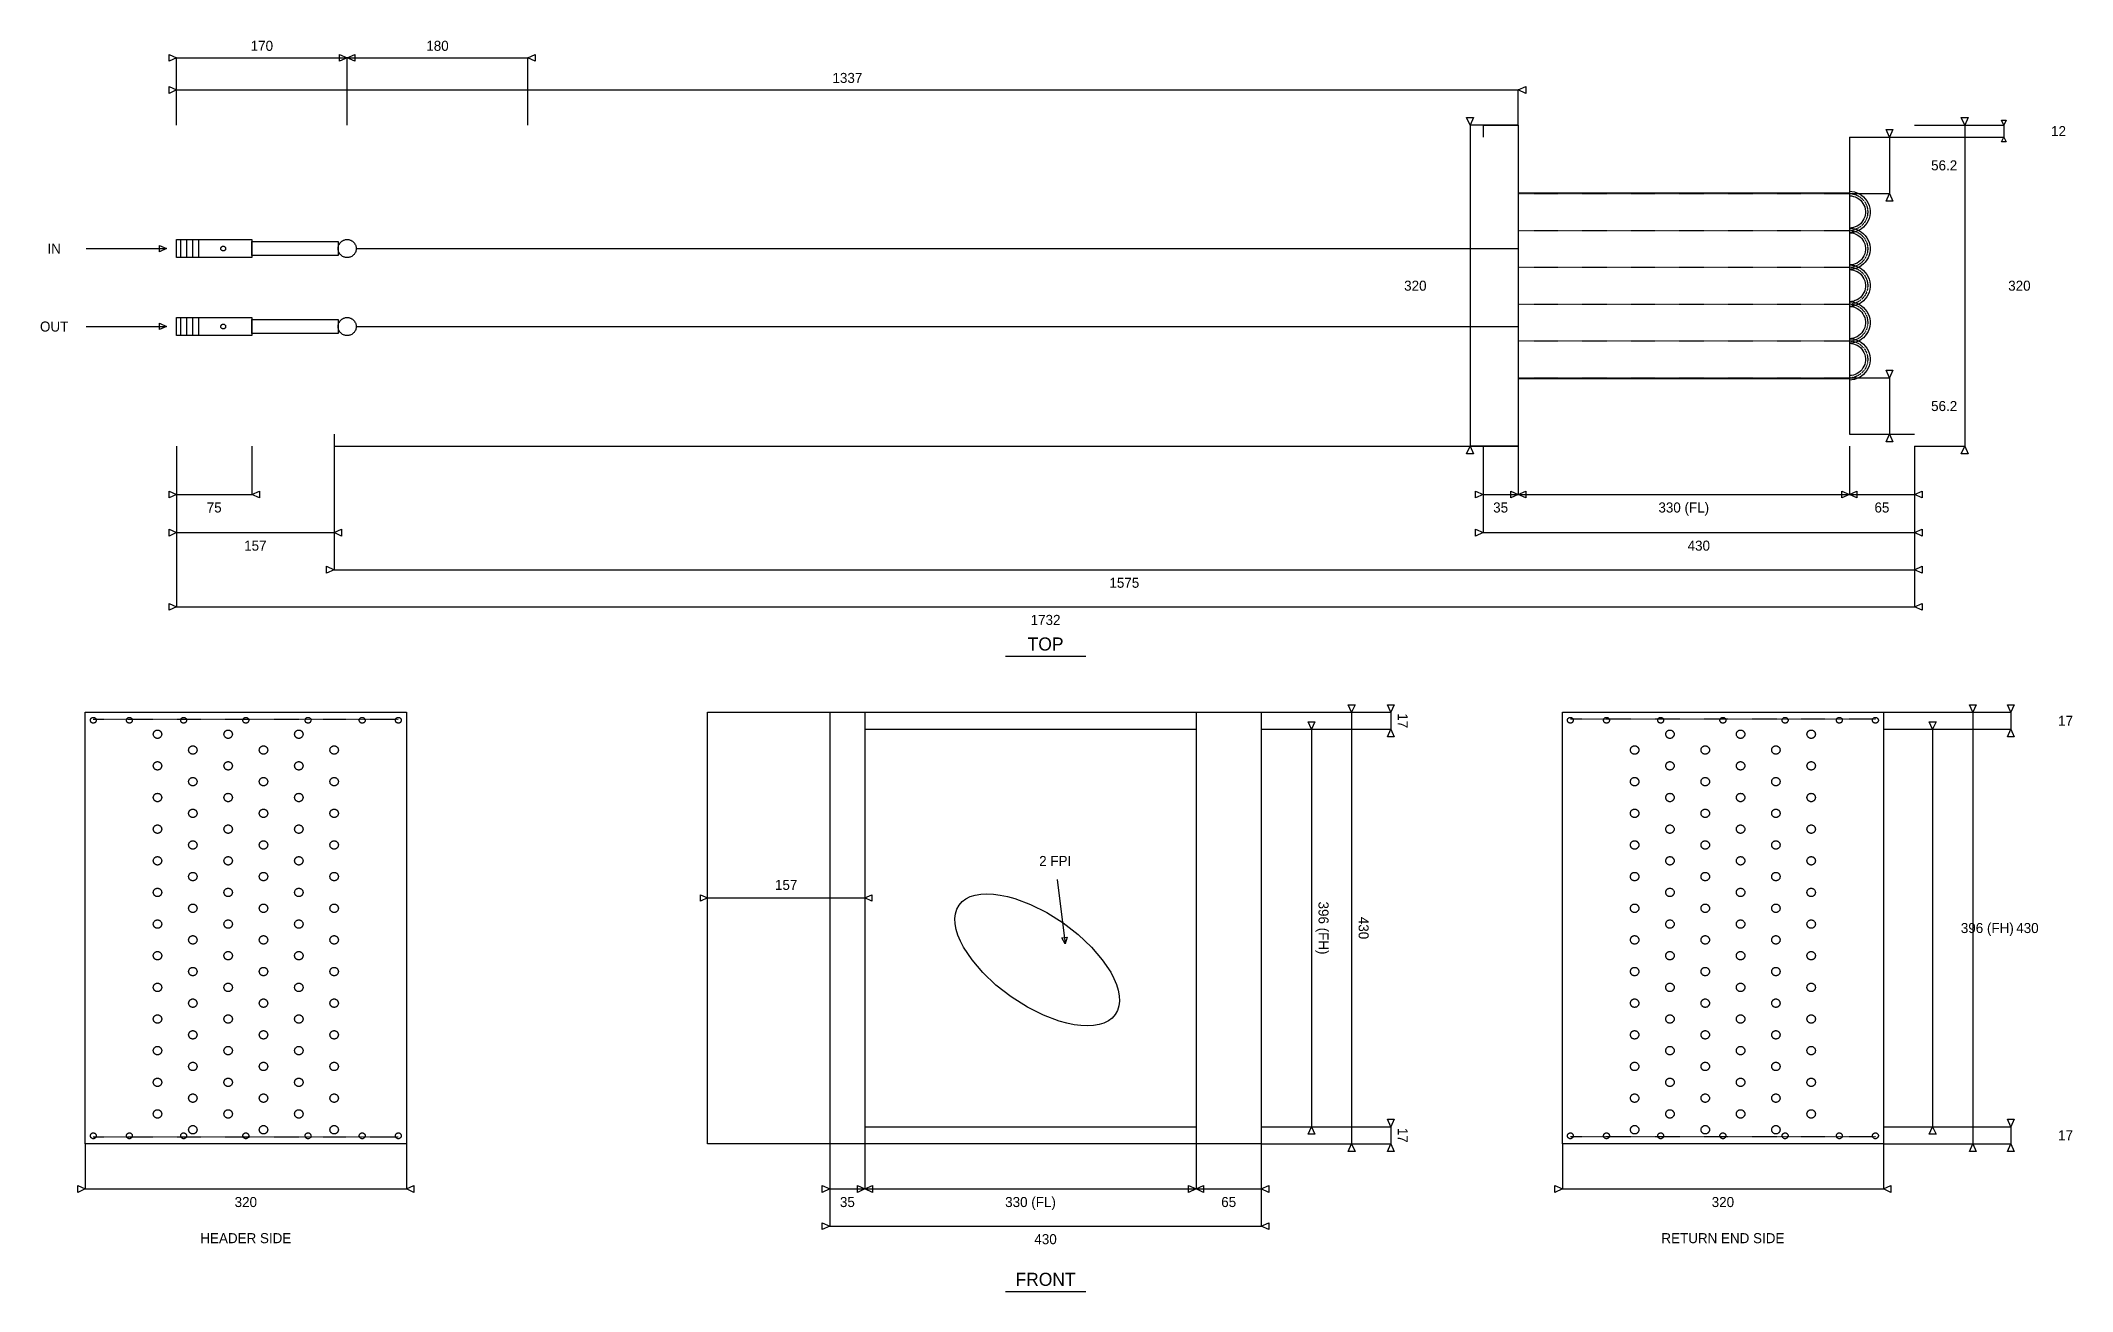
# Model space of a CAD drawing. Header units: millimetres. Extents: x 0 to 2030, y -1000001 to 1599.
# Drawn here: x 6 to 2030, y 353 to 1599 of the extents above; entities outside this region: 1.
import ezdxf
from ezdxf.enums import TextEntityAlignment as Align

# ---------------------------------------------------------------- set-up
doc = ezdxf.new("R2010")
doc.units = ezdxf.units.MM
doc.linetypes.add('DASHED', pattern=[0.5, 0.25, -0.25])
for name, color, linetype in [('COIL_META', 8, 'Continuous'), ('DRAWING', 7, 'Continuous'), ('TEXT', 7, 'Continuous')]:
    doc.layers.add(name, color=color, linetype=linetype)

msp = doc.modelspace()

# ---------------------------------------------------------------- texts
at = {"layer": 'COIL_META', "true_color": 0x666666}
msp.add_text('COIL_HELVIX_DIMS:{"core_width":320.0,"fpi":2.0,"front_header_band_width":157.0,"front_total_height":430.0,"front_total_width":430.0,"header_box_height":185.0,"left_panel_width":35.0,"left_pipe_length":180.0,"left_pipe_offset":170.0,"nozzle_projection":75.0,"right_cap_thickness":12.0,"right_panel_width":65.0,"top_bottom_margin":17.0,"top_intermediate_length":1575.0,"top_small_offset_1":56.2,"top_small_offset_2":56.2,"top_total_length":1732.0}', height=2.5, dxfattribs=at).set_placement((0, -1000000))
at = {"layer": 'TEXT', "true_color": 0xff6a00}
for s, p in [('170', (226, 1594)), ('180', (401, 1594)), ('1337', (809.5, 1562)), ('12', (2016.5, 1509)), ('56.2', (1902.5, 1474.9)), ('320', (1375.5, 1355)), ('320', (1977.5, 1355)), ('56.2', (1902.5, 1235.1)), ('75', (178.5, 1134)), ('35', (1460.5, 1134)), ('330 (FL)', (1643, 1134)), ('65', (1840.5, 1134)), ('157', (219.5, 1096)), ('430', (1658, 1096)), ('1575', (1085.5, 1059)), ('1732', (1007, 1022)), ('17', (2023.5, 921.5)), ('157', (748.5, 758)), ('396 (FH)', (1945.5, 715)), ('430', (1985.5, 715)), ('17', (2023.5, 508.5)), ('320', (210, 442)), ('35', (809.5, 442)), ('330 (FL)', (992, 442)), ('65', (1189.5, 442)), ('320', (1682, 442)), ('430', (1007, 405))]:
    msp.add_text(s, height=10, dxfattribs=at).set_placement(p, align=Align.MIDDLE_CENTER)
at = {"layer": 'TEXT', "true_color": 0x111111}
for s, height, p in [('IN', 10, (19, 1392)), ('OUT', 10, (19, 1314.3)), ('TOP', 13, (1007, 998)), ('2 FPI', 10, (1016.6, 781.8)), ('HEADER SIDE', 10, (210, 406)), ('RETURN END SIDE', 10, (1682, 406)), ('FRONT', 13, (1007, 365))]:
    msp.add_text(s, height=height, dxfattribs=at).set_placement(p, align=Align.MIDDLE_CENTER)
at = {"layer": 'TEXT', "true_color": 0xff6a00}
for s, p in [('17', (1363, 921.5)), ('396 (FH)', (1284, 715)), ('430', (1324, 715)), ('17', (1363, 508.5))]:
    msp.add_text(s, height=10, rotation=-90, dxfattribs=at).set_placement(p, align=Align.MIDDLE_CENTER)

# ---------------------------------------------------------------- linework, layer by layer
at = {"layer": 'DRAWING', "linetype": 'CONTINUOUS', "true_color": 0xff6a00}
for p, q in [((141, 1515), (141, 1582)), ((141, 1582), (311, 1582)), ((311, 1515), (311, 1582)), ((311, 1515), (311, 1582)), ((311, 1582), (491, 1582)), ((491, 1515), (491, 1582)), ((141, 1515), (141, 1550)), ((141, 1550), (1478, 1550)), ((1478, 1515), (1478, 1550)), ((1478, 1515), (1430, 1515)), ((1430, 1515), (1430, 1195)), ((1808, 1503), (1848, 1503)), ((1848, 1503), (1848, 1446.8)), ((1873, 1515), (1923, 1515)), ((1873, 1515), (1962, 1515)), ((1873, 1503), (1962, 1503)), ((1923, 1515), (1923, 1195)), ((1962, 1515), (1962, 1503)), ((1808, 1446.8), (1848, 1446.8)), ((51, 1392), (131, 1392)), ((51, 1314.3), (131, 1314.3)), ((1808, 1263.2), (1848, 1263.2)), ((1848, 1263.2), (1848, 1207)), ((141, 1195), (141, 1147)), ((141, 1195), (141, 1035)), ((141, 1195), (141, 1109)), ((216, 1195), (216, 1147)), ((298, 1195), (298, 1072)), ((298, 1195), (298, 1109)), ((1478, 1195), (1430, 1195)), ((1443, 1195), (1443, 1109)), ((1443, 1195), (1443, 1147)), ((1478, 1195), (1478, 1147)), ((1478, 1195), (1478, 1147)), ((1808, 1207), (1848, 1207)), ((1808, 1195), (1808, 1147)), ((1808, 1195), (1808, 1147)), ((1873, 1195), (1873, 1109)), ((1873, 1195), (1873, 1072)), ((1873, 1195), (1873, 1035)), ((1873, 1195), (1873, 1147)), ((1873, 1195), (1923, 1195)), ((141, 1147), (216, 1147)), ((1443, 1147), (1478, 1147)), ((1478, 1147), (1808, 1147)), ((1808, 1147), (1873, 1147)), ((141, 1109), (298, 1109)), ((1443, 1109), (1873, 1109)), ((298, 1072), (1873, 1072)), ((141, 1035), (1873, 1035)), ((1222, 930), (1312, 930)), ((1222, 930), (1351, 930)), ((1222, 913), (1272, 913)), ((1222, 913), (1351, 913)), ((1272, 913), (1272, 517)), ((1312, 930), (1312, 500)), ((1351, 930), (1351, 913)), ((1842, 930), (1931, 930)), ((1842, 930), (1969, 930)), ((1842, 913), (1891, 913)), ((1842, 913), (1969, 913)), ((1891, 913), (1891, 517)), ((1931, 930), (1931, 500)), ((1969, 930), (1969, 913)), ((1018.6, 763.3), (1026.6, 699.3)), ((670, 745), (827, 745)), ((1222, 517), (1272, 517)), ((1222, 517), (1351, 517)), ((1351, 517), (1351, 500)), ((1842, 517), (1891, 517)), ((1842, 517), (1969, 517)), ((1969, 517), (1969, 500)), ((50, 500), (50, 455)), ((370, 500), (370, 455)), ((792, 500), (792, 455)), ((792, 500), (792, 418)), ((827, 500), (827, 455)), ((827, 500), (827, 455)), ((1157, 500), (1157, 455)), ((1157, 500), (1157, 455)), ((1222, 500), (1222, 455)), ((1222, 500), (1222, 418)), ((1222, 500), (1312, 500)), ((1222, 500), (1351, 500)), ((1522, 500), (1522, 455)), ((1842, 500), (1842, 455)), ((1842, 500), (1931, 500)), ((1842, 500), (1969, 500)), ((50, 455), (370, 455)), ((792, 455), (827, 455)), ((827, 455), (1157, 455)), ((1157, 455), (1222, 455)), ((1522, 455), (1842, 455)), ((792, 418), (1222, 418))]:
    msp.add_line(p, q, dxfattribs=at)
at = {"layer": 'DRAWING', "linetype": 'CONTINUOUS', "true_color": 0x111111}
for p, q in [((1443, 1515), (1478, 1515)), ((1443, 1515), (1443, 1503)), ((1478, 1515), (1478, 1195)), ((1808, 1503), (1808, 1207)), ((1808, 1503), (1873, 1503)), ((1478, 1447.5), (1808, 1447.5)), ((1808, 1446.8), (1808, 1263.2)), ((141, 1401), (216, 1401)), ((141, 1383), (141, 1401)), ((145, 1401), (145, 1383)), ((151, 1401), (151, 1383)), ((157, 1401), (157, 1383)), ((163, 1401), (163, 1383)), ((216, 1401), (216, 1383)), ((216, 1399), (302, 1399)), ((216, 1385), (216, 1399)), ((302, 1399), (302, 1385)), ((216, 1383), (141, 1383)), ((302, 1385), (216, 1385)), ((320, 1392), (1478, 1392)), ((141, 1323.3), (216, 1323.3)), ((141, 1305.3), (141, 1323.3)), ((145, 1323.3), (145, 1305.3)), ((151, 1323.3), (151, 1305.3)), ((157, 1323.3), (157, 1305.3)), ((163, 1323.3), (163, 1305.3)), ((216, 1323.3), (216, 1305.3)), ((216, 1321.3), (302, 1321.3)), ((216, 1307.3), (216, 1321.3)), ((302, 1321.3), (302, 1307.3)), ((216, 1305.3), (141, 1305.3)), ((302, 1307.3), (216, 1307.3)), ((320, 1314.3), (1478, 1314.3)), ((1478, 1262.5), (1808, 1262.5)), ((298, 1207), (298, 1195)), ((298, 1195), (1478, 1195)), ((1808, 1207), (1873, 1207)), ((967, 986), (1047, 986)), ((50, 930), (370, 930)), ((50, 500), (50, 930)), ((370, 930), (370, 500)), ((670, 930), (1222, 930)), ((670, 500), (670, 930)), ((792, 930), (792, 500)), ((827, 930), (827, 500)), ((827, 913), (1157, 913)), ((1157, 930), (1157, 500)), ((1222, 930), (1222, 500)), ((1522, 930), (1842, 930)), ((1522, 500), (1522, 930)), ((1842, 930), (1842, 500)), ((827, 517), (1157, 517)), ((370, 500), (50, 500)), ((1222, 500), (670, 500)), ((1842, 500), (1522, 500)), ((967, 353), (1047, 353))]:
    msp.add_line(p, q, dxfattribs=at)
at = {"layer": 'DRAWING', "linetype": 'DASHED', "true_color": 0xff1a1a}
for p, q in [((1478, 1446.8), (1808, 1446.8)), ((1478, 1410.1), (1808, 1410.1)), ((1478, 1373.4), (1808, 1373.4)), ((1478, 1336.6), (1808, 1336.6)), ((1478, 1299.9), (1808, 1299.9)), ((1478, 1263.2), (1808, 1263.2))]:
    msp.add_line(p, q, dxfattribs=at)
at = {"layer": 'DRAWING', "linetype": 'DASHED', "true_color": 0xb000ff}
for p, q in [((58, 923), (362, 923)), ((1834, 923), (1530, 923)), ((58, 507), (362, 507)), ((1834, 507), (1530, 507))]:
    msp.add_line(p, q, dxfattribs=at)
at = {"layer": 'DRAWING', "linetype": 'CONTINUOUS', "true_color": 0xff6a00}
for points in [[(141, 1582), (133.5, 1578.6), (133.5, 1585.4)], [(311, 1582), (303.5, 1578.6), (303.5, 1585.4)], [(311, 1582), (318.5, 1585.4), (318.5, 1578.6)], [(491, 1582), (498.5, 1585.4), (498.5, 1578.6)], [(141, 1550), (133.5, 1546.6), (133.5, 1553.4)], [(1478, 1550), (1485.5, 1553.4), (1485.5, 1546.6)], [(1430, 1515), (1426.6, 1522.5), (1433.4, 1522.5)], [(1923, 1515), (1919.6, 1522.5), (1926.4, 1522.5)], [(1962, 1515), (1959.8, 1519.8), (1964.2, 1519.8)], [(1848, 1503), (1844.6, 1510.5), (1851.4, 1510.5)], [(1962, 1503), (1964.2, 1498.2), (1959.8, 1498.2)], [(1848, 1446.8), (1851.4, 1439.3), (1844.6, 1439.3)], [(131, 1392), (124, 1388.8), (124, 1395.2)], [(131, 1314.3), (124, 1311.2), (124, 1317.5)], [(1848, 1263.2), (1844.6, 1270.7), (1851.4, 1270.7)], [(1430, 1195), (1433.4, 1187.5), (1426.6, 1187.5)], [(1848, 1207), (1851.4, 1199.5), (1844.6, 1199.5)], [(1923, 1195), (1926.4, 1187.5), (1919.6, 1187.5)], [(141, 1147), (133.5, 1143.6), (133.5, 1150.4)], [(216, 1147), (223.5, 1150.4), (223.5, 1143.6)], [(1443, 1147), (1435.5, 1143.6), (1435.5, 1150.4)], [(1478, 1147), (1470.5, 1143.6), (1470.5, 1150.4)], [(1478, 1147), (1485.5, 1150.4), (1485.5, 1143.6)], [(1808, 1147), (1800.5, 1143.6), (1800.5, 1150.4)], [(1808, 1147), (1815.5, 1150.4), (1815.5, 1143.6)], [(1873, 1147), (1880.5, 1150.4), (1880.5, 1143.6)], [(141, 1109), (133.5, 1105.6), (133.5, 1112.4)], [(298, 1109), (305.5, 1112.4), (305.5, 1105.6)], [(1443, 1109), (1435.5, 1105.6), (1435.5, 1112.4)], [(1873, 1109), (1880.5, 1112.4), (1880.5, 1105.6)], [(298, 1072), (290.5, 1068.6), (290.5, 1075.4)], [(1873, 1072), (1880.5, 1075.4), (1880.5, 1068.6)], [(141, 1035), (133.5, 1031.6), (133.5, 1038.4)], [(1873, 1035), (1880.5, 1038.4), (1880.5, 1031.6)], [(1312, 930), (1308.6, 937.5), (1315.4, 937.5)], [(1351, 930), (1347.6, 937.5), (1354.4, 937.5)], [(1931, 930), (1927.6, 937.5), (1934.4, 937.5)], [(1969, 930), (1965.6, 937.5), (1972.4, 937.5)], [(1272, 913), (1268.6, 920.5), (1275.4, 920.5)], [(1351, 913), (1354.4, 905.5), (1347.6, 905.5)], [(1891, 913), (1887.6, 920.5), (1894.4, 920.5)], [(1969, 913), (1972.4, 905.5), (1965.6, 905.5)], [(670, 745), (663.2, 741.9), (663.2, 748.1)], [(827, 745), (833.8, 748.1), (833.8, 741.9)], [(1026.6, 699.3), (1023.1, 705.1), (1028.6, 705.8)], [(1272, 517), (1275.4, 509.5), (1268.6, 509.5)], [(1351, 517), (1347.6, 524.5), (1354.4, 524.5)], [(1891, 517), (1894.4, 509.5), (1887.6, 509.5)], [(1969, 517), (1965.6, 524.5), (1972.4, 524.5)], [(1312, 500), (1315.4, 492.5), (1308.6, 492.5)], [(1351, 500), (1354.4, 492.5), (1347.6, 492.5)], [(1931, 500), (1934.4, 492.5), (1927.6, 492.5)], [(1969, 500), (1972.4, 492.5), (1965.6, 492.5)], [(50, 455), (42.5, 451.6), (42.5, 458.4)], [(370, 455), (377.5, 458.4), (377.5, 451.6)], [(792, 455), (784.5, 451.6), (784.5, 458.4)], [(827, 455), (819.5, 451.6), (819.5, 458.4)], [(827, 455), (834.5, 458.4), (834.5, 451.6)], [(1157, 455), (1149.5, 451.6), (1149.5, 458.4)], [(1157, 455), (1164.5, 458.4), (1164.5, 451.6)], [(1222, 455), (1229.5, 458.4), (1229.5, 451.6)], [(1522, 455), (1514.5, 451.6), (1514.5, 458.4)], [(1842, 455), (1849.5, 458.4), (1849.5, 451.6)], [(792, 418), (784.5, 414.6), (784.5, 421.4)], [(1222, 418), (1229.5, 421.4), (1229.5, 414.6)]]:
    msp.add_lwpolyline(points, close=True, dxfattribs=at)
at = {"layer": 'DRAWING', "linetype": 'CONTINUOUS', "true_color": 0x111111}
for points in [[(1808, 1449.1), (1810.6, 1448.9), (1813.1, 1448.5), (1815.6, 1447.6), (1818, 1446.5), (1820.1, 1445.2), (1822.1, 1443.5), (1823.9, 1441.6), (1825.4, 1439.5), (1826.7, 1437.2), (1827.6, 1434.8), (1828.3, 1432.3), (1828.6, 1429.7), (1828.6, 1427.1), (1828.3, 1424.6), (1827.6, 1422.1), (1826.7, 1419.6), (1825.4, 1417.4), (1823.9, 1415.3), (1822.1, 1413.4), (1820.1, 1411.7), (1818, 1410.3), (1815.6, 1409.2), (1813.1, 1408.4), (1810.6, 1407.9), (1808, 1407.8)], [(1808, 1444.5), (1810, 1444.4), (1812, 1444), (1813.9, 1443.4), (1815.7, 1442.5), (1817.4, 1441.4), (1819, 1440.1), (1820.4, 1438.7), (1821.6, 1437), (1822.5, 1435.3), (1823.3, 1433.4), (1823.8, 1431.4), (1824, 1429.4), (1824, 1427.4), (1823.8, 1425.4), (1823.3, 1423.5), (1822.5, 1421.6), (1821.6, 1419.8), (1820.4, 1418.2), (1819, 1416.7), (1817.4, 1415.4), (1815.7, 1414.4), (1813.9, 1413.5), (1812, 1412.9), (1810, 1412.5), (1808, 1412.4)], [(1808, 1412.4), (1810.6, 1412.2), (1813.1, 1411.7), (1815.6, 1410.9), (1818, 1409.8), (1820.1, 1408.4), (1822.1, 1406.8), (1823.9, 1404.9), (1825.4, 1402.8), (1826.7, 1400.5), (1827.6, 1398.1), (1828.3, 1395.6), (1828.6, 1393), (1828.6, 1390.4), (1828.3, 1387.8), (1827.6, 1385.3), (1826.7, 1382.9), (1825.4, 1380.6), (1823.9, 1378.6), (1822.1, 1376.7), (1820.1, 1375), (1818, 1373.6), (1815.6, 1372.5), (1813.1, 1371.7), (1810.6, 1371.2), (1808, 1371.1)], [(1808, 1407.8), (1810, 1407.7), (1812, 1407.3), (1813.9, 1406.7), (1815.7, 1405.8), (1817.4, 1404.7), (1819, 1403.4), (1820.4, 1402), (1821.6, 1400.3), (1822.5, 1398.6), (1823.3, 1396.7), (1823.8, 1394.7), (1824, 1392.7), (1824, 1390.7), (1823.8, 1388.7), (1823.3, 1386.8), (1822.5, 1384.9), (1821.6, 1383.1), (1820.4, 1381.5), (1819, 1380), (1817.4, 1378.7), (1815.7, 1377.6), (1813.9, 1376.8), (1812, 1376.2), (1810, 1375.8), (1808, 1375.7)], [(1808, 1375.7), (1810.6, 1375.5), (1813.1, 1375), (1815.6, 1374.2), (1818, 1373.1), (1820.1, 1371.7), (1822.1, 1370.1), (1823.9, 1368.2), (1825.4, 1366.1), (1826.7, 1363.8), (1827.6, 1361.4), (1828.3, 1358.9), (1828.6, 1356.3), (1828.6, 1353.7), (1828.3, 1351.1), (1827.6, 1348.6), (1826.7, 1346.2), (1825.4, 1343.9), (1823.9, 1341.8), (1822.1, 1339.9), (1820.1, 1338.3), (1818, 1336.9), (1815.6, 1335.8), (1813.1, 1335), (1810.6, 1334.5), (1808, 1334.3)], [(1808, 1371.1), (1810, 1370.9), (1812, 1370.6), (1813.9, 1369.9), (1815.7, 1369.1), (1817.4, 1368), (1819, 1366.7), (1820.4, 1365.2), (1821.6, 1363.6), (1822.5, 1361.8), (1823.3, 1360), (1823.8, 1358), (1824, 1356), (1824, 1354), (1823.8, 1352), (1823.3, 1350), (1822.5, 1348.2), (1821.6, 1346.4), (1820.4, 1344.8), (1819, 1343.3), (1817.4, 1342), (1815.7, 1340.9), (1813.9, 1340.1), (1812, 1339.4), (1810, 1339.1), (1808, 1338.9)], [(1808, 1338.9), (1810.6, 1338.8), (1813.1, 1338.3), (1815.6, 1337.5), (1818, 1336.4), (1820.1, 1335), (1822.1, 1333.3), (1823.9, 1331.4), (1825.4, 1329.4), (1826.7, 1327.1), (1827.6, 1324.7), (1828.3, 1322.2), (1828.6, 1319.6), (1828.6, 1317), (1828.3, 1314.4), (1827.6, 1311.9), (1826.7, 1309.5), (1825.4, 1307.2), (1823.9, 1305.1), (1822.1, 1303.2), (1820.1, 1301.6), (1818, 1300.2), (1815.6, 1299.1), (1813.1, 1298.3), (1810.6, 1297.8), (1808, 1297.6)], [(1808, 1334.3), (1810, 1334.2), (1812, 1333.8), (1813.9, 1333.2), (1815.7, 1332.4), (1817.4, 1331.3), (1819, 1330), (1820.4, 1328.5), (1821.6, 1326.9), (1822.5, 1325.1), (1823.3, 1323.2), (1823.8, 1321.3), (1824, 1319.3), (1824, 1317.3), (1823.8, 1315.3), (1823.3, 1313.3), (1822.5, 1311.4), (1821.6, 1309.7), (1820.4, 1308), (1819, 1306.6), (1817.4, 1305.3), (1815.7, 1304.2), (1813.9, 1303.3), (1812, 1302.7), (1810, 1302.3), (1808, 1302.2)], [(1808, 1302.2), (1810.6, 1302.1), (1813.1, 1301.6), (1815.6, 1300.8), (1818, 1299.7), (1820.1, 1298.3), (1822.1, 1296.6), (1823.9, 1294.7), (1825.4, 1292.6), (1826.7, 1290.4), (1827.6, 1287.9), (1828.3, 1285.4), (1828.6, 1282.9), (1828.6, 1280.3), (1828.3, 1277.7), (1827.6, 1275.2), (1826.7, 1272.8), (1825.4, 1270.5), (1823.9, 1268.4), (1822.1, 1266.5), (1820.1, 1264.8), (1818, 1263.5), (1815.6, 1262.4), (1813.1, 1261.5), (1810.6, 1261.1), (1808, 1260.9)], [(1808, 1297.6), (1810, 1297.5), (1812, 1297.1), (1813.9, 1296.5), (1815.7, 1295.6), (1817.4, 1294.6), (1819, 1293.3), (1820.4, 1291.8), (1821.6, 1290.2), (1822.5, 1288.4), (1823.3, 1286.5), (1823.8, 1284.6), (1824, 1282.6), (1824, 1280.6), (1823.8, 1278.6), (1823.3, 1276.6), (1822.5, 1274.7), (1821.6, 1273), (1820.4, 1271.3), (1819, 1269.9), (1817.4, 1268.6), (1815.7, 1267.5), (1813.9, 1266.6), (1812, 1266), (1810, 1265.6), (1808, 1265.5)]]:
    msp.add_lwpolyline(points, dxfattribs=at)
at = {"layer": 'DRAWING', "linetype": 'DASHED', "true_color": 0xff1a1a}
for points in [[(1808, 1446.8), (1810.3, 1446.7), (1812.6, 1446.2), (1814.8, 1445.5), (1816.8, 1444.5), (1818.8, 1443.3), (1820.6, 1441.8), (1822.1, 1440.1), (1823.5, 1438.3), (1824.6, 1436.3), (1825.5, 1434.1), (1826, 1431.9), (1826.3, 1429.6), (1826.3, 1427.3), (1826, 1425), (1825.5, 1422.8), (1824.6, 1420.6), (1823.5, 1418.6), (1822.1, 1416.7), (1820.6, 1415.1), (1818.8, 1413.6), (1816.8, 1412.4), (1814.8, 1411.4), (1812.6, 1410.7), (1810.3, 1410.2), (1808, 1410.1)], [(1808, 1410.1), (1810.3, 1409.9), (1812.6, 1409.5), (1814.8, 1408.8), (1816.8, 1407.8), (1818.8, 1406.6), (1820.6, 1405.1), (1822.1, 1403.4), (1823.5, 1401.6), (1824.6, 1399.5), (1825.5, 1397.4), (1826, 1395.2), (1826.3, 1392.9), (1826.3, 1390.6), (1826, 1388.3), (1825.5, 1386), (1824.6, 1383.9), (1823.5, 1381.9), (1822.1, 1380), (1820.6, 1378.3), (1818.8, 1376.9), (1816.8, 1375.6), (1814.8, 1374.6), (1812.6, 1373.9), (1810.3, 1373.5), (1808, 1373.4)], [(1808, 1373.4), (1810.3, 1373.2), (1812.6, 1372.8), (1814.8, 1372.1), (1816.8, 1371.1), (1818.8, 1369.9), (1820.6, 1368.4), (1822.1, 1366.7), (1823.5, 1364.8), (1824.6, 1362.8), (1825.5, 1360.7), (1826, 1358.4), (1826.3, 1356.2), (1826.3, 1353.8), (1826, 1351.6), (1825.5, 1349.3), (1824.6, 1347.2), (1823.5, 1345.2), (1822.1, 1343.3), (1820.6, 1341.6), (1818.8, 1340.1), (1816.8, 1338.9), (1814.8, 1337.9), (1812.6, 1337.2), (1810.3, 1336.8), (1808, 1336.6)], [(1808, 1336.6), (1810.3, 1336.5), (1812.6, 1336.1), (1814.8, 1335.4), (1816.8, 1334.4), (1818.8, 1333.1), (1820.6, 1331.7), (1822.1, 1330), (1823.5, 1328.1), (1824.6, 1326.1), (1825.5, 1324), (1826, 1321.7), (1826.3, 1319.4), (1826.3, 1317.1), (1826, 1314.8), (1825.5, 1312.6), (1824.6, 1310.5), (1823.5, 1308.4), (1822.1, 1306.6), (1820.6, 1304.9), (1818.8, 1303.4), (1816.8, 1302.2), (1814.8, 1301.2), (1812.6, 1300.5), (1810.3, 1300.1), (1808, 1299.9)], [(1808, 1299.9), (1810.3, 1299.8), (1812.6, 1299.3), (1814.8, 1298.6), (1816.8, 1297.6), (1818.8, 1296.4), (1820.6, 1294.9), (1822.1, 1293.3), (1823.5, 1291.4), (1824.6, 1289.4), (1825.5, 1287.2), (1826, 1285), (1826.3, 1282.7), (1826.3, 1280.4), (1826, 1278.1), (1825.5, 1275.9), (1824.6, 1273.7), (1823.5, 1271.7), (1822.1, 1269.9), (1820.6, 1268.2), (1818.8, 1266.7), (1816.8, 1265.5), (1814.8, 1264.5), (1812.6, 1263.8), (1810.3, 1263.3), (1808, 1263.2)]]:
    msp.add_lwpolyline(points, dxfattribs=at)
at = {"layer": 'DRAWING', "linetype": 'CONTINUOUS', "true_color": 0x111111}
for points in [[(320, 1392), (320, 1391.2), (319.9, 1390.4), (319.7, 1389.7), (319.5, 1388.9), (319.2, 1388.2), (318.8, 1387.5), (318.4, 1386.8), (317.9, 1386.2), (317.4, 1385.6), (316.8, 1385.1), (316.2, 1384.6), (315.5, 1384.2), (314.8, 1383.8), (314.1, 1383.5), (313.3, 1383.3), (312.6, 1383.1), (311.8, 1383), (311, 1383), (310.2, 1383), (309.4, 1383.1), (308.7, 1383.3), (307.9, 1383.5), (307.2, 1383.8), (306.5, 1384.2), (305.8, 1384.6), (305.2, 1385.1), (304.6, 1385.6), (304.1, 1386.2), (303.6, 1386.8), (303.2, 1387.5), (302.8, 1388.2), (302.5, 1388.9), (302.3, 1389.7), (302.1, 1390.4), (302, 1391.2), (302, 1392), (302, 1392.8), (302.1, 1393.6), (302.3, 1394.3), (302.5, 1395.1), (302.8, 1395.8), (303.2, 1396.5), (303.6, 1397.2), (304.1, 1397.8), (304.6, 1398.4), (305.2, 1398.9), (305.8, 1399.4), (306.5, 1399.8), (307.2, 1400.2), (307.9, 1400.5), (308.7, 1400.7), (309.4, 1400.9), (310.2, 1401), (311, 1401), (311.8, 1401), (312.6, 1400.9), (313.3, 1400.7), (314.1, 1400.5), (314.8, 1400.2), (315.5, 1399.8), (316.2, 1399.4), (316.8, 1398.9), (317.4, 1398.4), (317.9, 1397.8), (318.4, 1397.2), (318.8, 1396.5), (319.2, 1395.8), (319.5, 1395.1), (319.7, 1394.3), (319.9, 1393.6), (320, 1392.8), (320, 1392)], [(189.9, 1392), (189.9, 1391.8), (189.9, 1391.6), (189.8, 1391.4), (189.8, 1391.2), (189.7, 1391), (189.6, 1390.8), (189.5, 1390.6), (189.3, 1390.5), (189.2, 1390.3), (189, 1390.2), (188.9, 1390), (188.7, 1389.9), (188.5, 1389.8), (188.3, 1389.7), (188.1, 1389.7), (187.9, 1389.6), (187.7, 1389.6), (187.5, 1389.6), (187.3, 1389.6), (187.1, 1389.6), (186.9, 1389.7), (186.7, 1389.7), (186.5, 1389.8), (186.3, 1389.9), (186.1, 1390), (186, 1390.2), (185.8, 1390.3), (185.7, 1390.5), (185.5, 1390.6), (185.4, 1390.8), (185.3, 1391), (185.2, 1391.2), (185.2, 1391.4), (185.1, 1391.6), (185.1, 1391.8), (185.1, 1392), (185.1, 1392.2), (185.1, 1392.4), (185.2, 1392.6), (185.2, 1392.8), (185.3, 1393), (185.4, 1393.2), (185.5, 1393.4), (185.7, 1393.5), (185.8, 1393.7), (186, 1393.8), (186.1, 1394), (186.3, 1394.1), (186.5, 1394.2), (186.7, 1394.3), (186.9, 1394.3), (187.1, 1394.4), (187.3, 1394.4), (187.5, 1394.4), (187.7, 1394.4), (187.9, 1394.4), (188.1, 1394.3), (188.3, 1394.3), (188.5, 1394.2), (188.7, 1394.1), (188.9, 1394), (189, 1393.8), (189.2, 1393.7), (189.3, 1393.5), (189.5, 1393.4), (189.6, 1393.2), (189.7, 1393), (189.8, 1392.8), (189.8, 1392.6), (189.9, 1392.4), (189.9, 1392.2), (189.9, 1392)], [(189.9, 1314.3), (189.9, 1314.1), (189.9, 1313.9), (189.8, 1313.7), (189.8, 1313.5), (189.7, 1313.3), (189.6, 1313.1), (189.5, 1312.9), (189.3, 1312.8), (189.2, 1312.6), (189, 1312.5), (188.9, 1312.3), (188.7, 1312.2), (188.5, 1312.1), (188.3, 1312), (188.1, 1312), (187.9, 1311.9), (187.7, 1311.9), (187.5, 1311.9), (187.3, 1311.9), (187.1, 1311.9), (186.9, 1312), (186.7, 1312), (186.5, 1312.1), (186.3, 1312.2), (186.1, 1312.3), (186, 1312.5), (185.8, 1312.6), (185.7, 1312.8), (185.5, 1312.9), (185.4, 1313.1), (185.3, 1313.3), (185.2, 1313.5), (185.2, 1313.7), (185.1, 1313.9), (185.1, 1314.1), (185.1, 1314.3), (185.1, 1314.5), (185.1, 1314.7), (185.2, 1314.9), (185.2, 1315.1), (185.3, 1315.3), (185.4, 1315.5), (185.5, 1315.7), (185.7, 1315.8), (185.8, 1316), (186, 1316.1), (186.1, 1316.3), (186.3, 1316.4), (186.5, 1316.5), (186.7, 1316.6), (186.9, 1316.6), (187.1, 1316.7), (187.3, 1316.7), (187.5, 1316.7), (187.7, 1316.7), (187.9, 1316.7), (188.1, 1316.6), (188.3, 1316.6), (188.5, 1316.5), (188.7, 1316.4), (188.9, 1316.3), (189, 1316.1), (189.2, 1316), (189.3, 1315.8), (189.5, 1315.7), (189.6, 1315.5), (189.7, 1315.3), (189.8, 1315.1), (189.8, 1314.9), (189.9, 1314.7), (189.9, 1314.5), (189.9, 1314.3)], [(320, 1314.3), (320, 1313.5), (319.9, 1312.7), (319.7, 1312), (319.5, 1311.2), (319.2, 1310.5), (318.8, 1309.8), (318.4, 1309.1), (317.9, 1308.5), (317.4, 1307.9), (316.8, 1307.4), (316.2, 1306.9), (315.5, 1306.5), (314.8, 1306.1), (314.1, 1305.8), (313.3, 1305.6), (312.6, 1305.4), (311.8, 1305.3), (311, 1305.3), (310.2, 1305.3), (309.4, 1305.4), (308.7, 1305.6), (307.9, 1305.8), (307.2, 1306.1), (306.5, 1306.5), (305.8, 1306.9), (305.2, 1307.4), (304.6, 1307.9), (304.1, 1308.5), (303.6, 1309.1), (303.2, 1309.8), (302.8, 1310.5), (302.5, 1311.2), (302.3, 1312), (302.1, 1312.7), (302, 1313.5), (302, 1314.3), (302, 1315.1), (302.1, 1315.9), (302.3, 1316.6), (302.5, 1317.4), (302.8, 1318.1), (303.2, 1318.8), (303.6, 1319.5), (304.1, 1320.1), (304.6, 1320.7), (305.2, 1321.2), (305.8, 1321.7), (306.5, 1322.1), (307.2, 1322.5), (307.9, 1322.8), (308.7, 1323), (309.4, 1323.2), (310.2, 1323.3), (311, 1323.3), (311.8, 1323.3), (312.6, 1323.2), (313.3, 1323), (314.1, 1322.8), (314.8, 1322.5), (315.5, 1322.1), (316.2, 1321.7), (316.8, 1321.2), (317.4, 1320.7), (317.9, 1320.1), (318.4, 1319.5), (318.8, 1318.8), (319.2, 1318.1), (319.5, 1317.4), (319.7, 1316.6), (319.9, 1315.9), (320, 1315.1), (320, 1314.3)], [(60.9, 922), (60.9, 921.7), (60.9, 921.5), (60.8, 921.2), (60.7, 921), (60.6, 920.8), (60.5, 920.5), (60.4, 920.3), (60.2, 920.1), (60.1, 919.9), (59.9, 919.8), (59.7, 919.6), (59.5, 919.5), (59.2, 919.4), (59, 919.3), (58.8, 919.2), (58.5, 919.1), (58.3, 919.1), (58, 919.1), (57.7, 919.1), (57.5, 919.1), (57.2, 919.2), (57, 919.3), (56.8, 919.4), (56.5, 919.5), (56.3, 919.6), (56.1, 919.8), (55.9, 919.9), (55.8, 920.1), (55.6, 920.3), (55.5, 920.5), (55.4, 920.8), (55.3, 921), (55.2, 921.2), (55.1, 921.5), (55.1, 921.7), (55.1, 922), (55.1, 922.3), (55.1, 922.5), (55.2, 922.8), (55.3, 923), (55.4, 923.2), (55.5, 923.5), (55.6, 923.7), (55.8, 923.9), (55.9, 924.1), (56.1, 924.2), (56.3, 924.4), (56.5, 924.5), (56.8, 924.6), (57, 924.7), (57.2, 924.8), (57.5, 924.9), (57.7, 924.9), (58, 924.9), (58.3, 924.9), (58.5, 924.9), (58.8, 924.8), (59, 924.7), (59.2, 924.6), (59.5, 924.5), (59.7, 924.4), (59.9, 924.2), (60.1, 924.1), (60.2, 923.9), (60.4, 923.7), (60.5, 923.5), (60.6, 923.2), (60.7, 923), (60.8, 922.8), (60.9, 922.5), (60.9, 922.3), (60.9, 922)], [(96.9, 922), (96.9, 921.7), (96.9, 921.5), (96.8, 921.2), (96.7, 921), (96.6, 920.8), (96.5, 920.5), (96.4, 920.3), (96.2, 920.1), (96.1, 919.9), (95.9, 919.8), (95.7, 919.6), (95.5, 919.5), (95.2, 919.4), (95, 919.3), (94.8, 919.2), (94.5, 919.1), (94.3, 919.1), (94, 919.1), (93.7, 919.1), (93.5, 919.1), (93.2, 919.2), (93, 919.3), (92.8, 919.4), (92.5, 919.5), (92.3, 919.6), (92.1, 919.8), (91.9, 919.9), (91.8, 920.1), (91.6, 920.3), (91.5, 920.5), (91.4, 920.8), (91.3, 921), (91.2, 921.2), (91.1, 921.5), (91.1, 921.7), (91.1, 922), (91.1, 922.3), (91.1, 922.5), (91.2, 922.8), (91.3, 923), (91.4, 923.2), (91.5, 923.5), (91.6, 923.7), (91.8, 923.9), (91.9, 924.1), (92.1, 924.2), (92.3, 924.4), (92.5, 924.5), (92.8, 924.6), (93, 924.7), (93.2, 924.8), (93.5, 924.9), (93.7, 924.9), (94, 924.9), (94.3, 924.9), (94.5, 924.9), (94.8, 924.8), (95, 924.7), (95.2, 924.6), (95.5, 924.5), (95.7, 924.4), (95.9, 924.2), (96.1, 924.1), (96.2, 923.9), (96.4, 923.7), (96.5, 923.5), (96.6, 923.2), (96.7, 923), (96.8, 922.8), (96.9, 922.5), (96.9, 922.3), (96.9, 922)], [(126.2, 908.1), (126.2, 907.8), (126.1, 907.4), (126.1, 907), (125.9, 906.7), (125.8, 906.3), (125.6, 906), (125.4, 905.7), (125.2, 905.4), (125, 905.1), (124.7, 904.9), (124.4, 904.7), (124.1, 904.5), (123.8, 904.3), (123.4, 904.2), (123.1, 904.1), (122.7, 904), (122.4, 903.9), (122, 903.9), (121.6, 903.9), (121.3, 904), (120.9, 904.1), (120.6, 904.2), (120.2, 904.3), (119.9, 904.5), (119.6, 904.7), (119.3, 904.9), (119, 905.1), (118.8, 905.4), (118.6, 905.7), (118.4, 906), (118.2, 906.3), (118.1, 906.7), (117.9, 907), (117.9, 907.4), (117.8, 907.8), (117.8, 908.1), (117.8, 908.5), (117.9, 908.8), (117.9, 909.2), (118.1, 909.6), (118.2, 909.9), (118.4, 910.2), (118.6, 910.5), (118.8, 910.8), (119, 911.1), (119.3, 911.3), (119.6, 911.6), (119.9, 911.8), (120.2, 911.9), (120.6, 912.1), (120.9, 912.2), (121.3, 912.3), (121.6, 912.3), (122, 912.3), (122.4, 912.3), (122.7, 912.3), (123.1, 912.2), (123.4, 912.1), (123.8, 911.9), (124.1, 911.8), (124.4, 911.6), (124.7, 911.3), (125, 911.1), (125.2, 910.8), (125.4, 910.5), (125.6, 910.2), (125.8, 909.9), (125.9, 909.6), (126.1, 909.2), (126.1, 908.8), (126.2, 908.5), (126.2, 908.1)], [(150.9, 922), (150.9, 921.7), (150.9, 921.5), (150.8, 921.2), (150.7, 921), (150.6, 920.8), (150.5, 920.5), (150.4, 920.3), (150.2, 920.1), (150.1, 919.9), (149.9, 919.8), (149.7, 919.6), (149.4, 919.5), (149.2, 919.4), (149, 919.3), (148.8, 919.2), (148.5, 919.1), (148.3, 919.1), (148, 919.1), (147.7, 919.1), (147.5, 919.1), (147.2, 919.2), (147, 919.3), (146.8, 919.4), (146.6, 919.5), (146.3, 919.6), (146.1, 919.8), (145.9, 919.9), (145.8, 920.1), (145.6, 920.3), (145.5, 920.5), (145.4, 920.8), (145.3, 921), (145.2, 921.2), (145.1, 921.5), (145.1, 921.7), (145.1, 922), (145.1, 922.3), (145.1, 922.5), (145.2, 922.8), (145.3, 923), (145.4, 923.2), (145.5, 923.5), (145.6, 923.7), (145.8, 923.9), (145.9, 924.1), (146.1, 924.2), (146.3, 924.4), (146.6, 924.5), (146.8, 924.6), (147, 924.7), (147.2, 924.8), (147.5, 924.9), (147.7, 924.9), (148, 924.9), (148.3, 924.9), (148.5, 924.9), (148.8, 924.8), (149, 924.7), (149.2, 924.6), (149.4, 924.5), (149.7, 924.4), (149.9, 924.2), (150.1, 924.1), (150.2, 923.9), (150.4, 923.7), (150.5, 923.5), (150.6, 923.2), (150.7, 923), (150.8, 922.8), (150.9, 922.5), (150.9, 922.3), (150.9, 922)], [(196.6, 908.1), (196.6, 907.8), (196.5, 907.4), (196.5, 907), (196.3, 906.7), (196.2, 906.3), (196, 906), (195.8, 905.7), (195.6, 905.4), (195.4, 905.1), (195.1, 904.9), (194.8, 904.7), (194.5, 904.5), (194.2, 904.3), (193.8, 904.2), (193.5, 904.1), (193.1, 904), (192.8, 903.9), (192.4, 903.9), (192, 903.9), (191.7, 904), (191.3, 904.1), (191, 904.2), (190.6, 904.3), (190.3, 904.5), (190, 904.7), (189.7, 904.9), (189.4, 905.1), (189.2, 905.4), (189, 905.7), (188.8, 906), (188.6, 906.3), (188.5, 906.7), (188.3, 907), (188.3, 907.4), (188.2, 907.8), (188.2, 908.1), (188.2, 908.5), (188.3, 908.8), (188.3, 909.2), (188.5, 909.6), (188.6, 909.9), (188.8, 910.2), (189, 910.5), (189.2, 910.8), (189.4, 911.1), (189.7, 911.3), (190, 911.6), (190.3, 911.8), (190.6, 911.9), (191, 912.1), (191.3, 912.2), (191.7, 912.3), (192, 912.3), (192.4, 912.3), (192.8, 912.3), (193.1, 912.3), (193.5, 912.2), (193.8, 912.1), (194.2, 911.9), (194.5, 911.8), (194.8, 911.6), (195.1, 911.3), (195.4, 911.1), (195.6, 910.8), (195.8, 910.5), (196, 910.2), (196.2, 909.9), (196.3, 909.6), (196.5, 909.2), (196.5, 908.8), (196.6, 908.5), (196.6, 908.1)], [(212.9, 922), (212.9, 921.7), (212.9, 921.5), (212.8, 921.2), (212.7, 921), (212.6, 920.8), (212.5, 920.5), (212.4, 920.3), (212.2, 920.1), (212.1, 919.9), (211.9, 919.8), (211.7, 919.6), (211.4, 919.5), (211.2, 919.4), (211, 919.3), (210.8, 919.2), (210.5, 919.1), (210.3, 919.1), (210, 919.1), (209.7, 919.1), (209.5, 919.1), (209.2, 919.2), (209, 919.3), (208.8, 919.4), (208.6, 919.5), (208.3, 919.6), (208.1, 919.8), (207.9, 919.9), (207.8, 920.1), (207.6, 920.3), (207.5, 920.5), (207.4, 920.8), (207.3, 921), (207.2, 921.2), (207.1, 921.5), (207.1, 921.7), (207.1, 922), (207.1, 922.3), (207.1, 922.5), (207.2, 922.8), (207.3, 923), (207.4, 923.2), (207.5, 923.5), (207.6, 923.7), (207.8, 923.9), (207.9, 924.1), (208.1, 924.2), (208.3, 924.4), (208.6, 924.5), (208.8, 924.6), (209, 924.7), (209.2, 924.8), (209.5, 924.9), (209.7, 924.9), (210, 924.9), (210.3, 924.9), (210.5, 924.9), (210.8, 924.8), (211, 924.7), (211.2, 924.6), (211.4, 924.5), (211.7, 924.4), (211.9, 924.2), (212.1, 924.1), (212.2, 923.9), (212.4, 923.7), (212.5, 923.5), (212.6, 923.2), (212.7, 923), (212.8, 922.8), (212.9, 922.5), (212.9, 922.3), (212.9, 922)], [(267, 908.1), (267, 907.8), (266.9, 907.4), (266.9, 907), (266.7, 906.7), (266.6, 906.3), (266.4, 906), (266.2, 905.7), (266, 905.4), (265.8, 905.1), (265.5, 904.9), (265.2, 904.7), (264.9, 904.5), (264.6, 904.3), (264.2, 904.2), (263.9, 904.1), (263.5, 904), (263.2, 903.9), (262.8, 903.9), (262.4, 903.9), (262.1, 904), (261.7, 904.1), (261.4, 904.2), (261, 904.3), (260.7, 904.5), (260.4, 904.7), (260.1, 904.9), (259.8, 905.1), (259.6, 905.4), (259.4, 905.7), (259.2, 906), (259, 906.3), (258.9, 906.7), (258.7, 907), (258.7, 907.4), (258.6, 907.8), (258.6, 908.1), (258.6, 908.5), (258.7, 908.8), (258.7, 909.2), (258.9, 909.6), (259, 909.9), (259.2, 910.2), (259.4, 910.5), (259.6, 910.8), (259.8, 911.1), (260.1, 911.3), (260.4, 911.6), (260.7, 911.8), (261, 911.9), (261.4, 912.1), (261.7, 912.2), (262.1, 912.3), (262.4, 912.3), (262.8, 912.3), (263.2, 912.3), (263.5, 912.3), (263.9, 912.2), (264.2, 912.1), (264.6, 911.9), (264.9, 911.8), (265.2, 911.6), (265.5, 911.3), (265.8, 911.1), (266, 910.8), (266.2, 910.5), (266.4, 910.2), (266.6, 909.9), (266.7, 909.6), (266.9, 909.2), (266.9, 908.8), (267, 908.5), (267, 908.1)], [(274.9, 922), (274.9, 921.7), (274.9, 921.5), (274.8, 921.2), (274.7, 921), (274.6, 920.8), (274.5, 920.5), (274.4, 920.3), (274.2, 920.1), (274.1, 919.9), (273.9, 919.8), (273.7, 919.6), (273.4, 919.5), (273.2, 919.4), (273, 919.3), (272.8, 919.2), (272.5, 919.1), (272.3, 919.1), (272, 919.1), (271.7, 919.1), (271.5, 919.1), (271.2, 919.2), (271, 919.3), (270.8, 919.4), (270.6, 919.5), (270.3, 919.6), (270.1, 919.8), (269.9, 919.9), (269.8, 920.1), (269.6, 920.3), (269.5, 920.5), (269.4, 920.8), (269.3, 921), (269.2, 921.2), (269.1, 921.5), (269.1, 921.7), (269.1, 922), (269.1, 922.3), (269.1, 922.5), (269.2, 922.8), (269.3, 923), (269.4, 923.2), (269.5, 923.5), (269.6, 923.7), (269.8, 923.9), (269.9, 924.1), (270.1, 924.2), (270.3, 924.4), (270.6, 924.5), (270.8, 924.6), (271, 924.7), (271.2, 924.8), (271.5, 924.9), (271.7, 924.9), (272, 924.9), (272.3, 924.9), (272.5, 924.9), (272.8, 924.8), (273, 924.7), (273.2, 924.6), (273.4, 924.5), (273.7, 924.4), (273.9, 924.2), (274.1, 924.1), (274.2, 923.9), (274.4, 923.7), (274.5, 923.5), (274.6, 923.2), (274.7, 923), (274.8, 922.8), (274.9, 922.5), (274.9, 922.3), (274.9, 922)], [(328.9, 922), (328.9, 921.7), (328.9, 921.5), (328.8, 921.2), (328.7, 921), (328.6, 920.8), (328.5, 920.5), (328.4, 920.3), (328.2, 920.1), (328.1, 919.9), (327.9, 919.8), (327.7, 919.6), (327.4, 919.5), (327.2, 919.4), (327, 919.3), (326.8, 919.2), (326.5, 919.1), (326.3, 919.1), (326, 919.1), (325.7, 919.1), (325.5, 919.1), (325.2, 919.2), (325, 919.3), (324.8, 919.4), (324.6, 919.5), (324.3, 919.6), (324.1, 919.8), (323.9, 919.9), (323.8, 920.1), (323.6, 920.3), (323.5, 920.5), (323.4, 920.8), (323.3, 921), (323.2, 921.2), (323.1, 921.5), (323.1, 921.7), (323.1, 922), (323.1, 922.3), (323.1, 922.5), (323.2, 922.8), (323.3, 923), (323.4, 923.2), (323.5, 923.5), (323.6, 923.7), (323.8, 923.9), (323.9, 924.1), (324.1, 924.2), (324.3, 924.4), (324.6, 924.5), (324.8, 924.6), (325, 924.7), (325.2, 924.8), (325.5, 924.9), (325.7, 924.9), (326, 924.9), (326.3, 924.9), (326.5, 924.9), (326.8, 924.8), (327, 924.7), (327.2, 924.6), (327.4, 924.5), (327.7, 924.4), (327.9, 924.2), (328.1, 924.1), (328.2, 923.9), (328.4, 923.7), (328.5, 923.5), (328.6, 923.2), (328.7, 923), (328.8, 922.8), (328.9, 922.5), (328.9, 922.3), (328.9, 922)], [(364.9, 922), (364.9, 921.7), (364.9, 921.5), (364.8, 921.2), (364.7, 921), (364.6, 920.8), (364.5, 920.5), (364.4, 920.3), (364.2, 920.1), (364.1, 919.9), (363.9, 919.8), (363.7, 919.6), (363.4, 919.5), (363.2, 919.4), (363, 919.3), (362.8, 919.2), (362.5, 919.1), (362.3, 919.1), (362, 919.1), (361.7, 919.1), (361.5, 919.1), (361.2, 919.2), (361, 919.3), (360.8, 919.4), (360.6, 919.5), (360.3, 919.6), (360.1, 919.8), (359.9, 919.9), (359.8, 920.1), (359.6, 920.3), (359.5, 920.5), (359.4, 920.8), (359.3, 921), (359.2, 921.2), (359.1, 921.5), (359.1, 921.7), (359.1, 922), (359.1, 922.3), (359.1, 922.5), (359.2, 922.8), (359.3, 923), (359.4, 923.2), (359.5, 923.5), (359.6, 923.7), (359.8, 923.9), (359.9, 924.1), (360.1, 924.2), (360.3, 924.4), (360.6, 924.5), (360.8, 924.6), (361, 924.7), (361.2, 924.8), (361.5, 924.9), (361.7, 924.9), (362, 924.9), (362.3, 924.9), (362.5, 924.9), (362.8, 924.8), (363, 924.7), (363.2, 924.6), (363.4, 924.5), (363.7, 924.4), (363.9, 924.2), (364.1, 924.1), (364.2, 923.9), (364.4, 923.7), (364.5, 923.5), (364.6, 923.2), (364.7, 923), (364.8, 922.8), (364.9, 922.5), (364.9, 922.3), (364.9, 922)], [(1532.9, 922), (1532.9, 921.7), (1532.9, 921.5), (1532.8, 921.2), (1532.7, 921), (1532.6, 920.8), (1532.5, 920.5), (1532.4, 920.3), (1532.2, 920.1), (1532.1, 919.9), (1531.9, 919.8), (1531.7, 919.6), (1531.5, 919.5), (1531.2, 919.4), (1531, 919.3), (1530.8, 919.2), (1530.5, 919.1), (1530.3, 919.1), (1530, 919.1), (1529.7, 919.1), (1529.5, 919.1), (1529.2, 919.2), (1529, 919.3), (1528.8, 919.4), (1528.5, 919.5), (1528.3, 919.6), (1528.1, 919.8), (1527.9, 919.9), (1527.8, 920.1), (1527.6, 920.3), (1527.5, 920.5), (1527.4, 920.8), (1527.3, 921), (1527.2, 921.2), (1527.1, 921.5), (1527.1, 921.7), (1527.1, 922), (1527.1, 922.3), (1527.1, 922.5), (1527.2, 922.8), (1527.3, 923), (1527.4, 923.2), (1527.5, 923.5), (1527.6, 923.7), (1527.8, 923.9), (1527.9, 924.1), (1528.1, 924.2), (1528.3, 924.4), (1528.5, 924.5), (1528.8, 924.6), (1529, 924.7), (1529.2, 924.8), (1529.5, 924.9), (1529.7, 924.9), (1530, 924.9), (1530.3, 924.9), (1530.5, 924.9), (1530.8, 924.8), (1531, 924.7), (1531.2, 924.6), (1531.5, 924.5), (1531.7, 924.4), (1531.9, 924.2), (1532.1, 924.1), (1532.2, 923.9), (1532.4, 923.7), (1532.5, 923.5), (1532.6, 923.2), (1532.7, 923), (1532.8, 922.8), (1532.9, 922.5), (1532.9, 922.3), (1532.9, 922)], [(1568.9, 922), (1568.9, 921.7), (1568.9, 921.5), (1568.8, 921.2), (1568.7, 921), (1568.6, 920.8), (1568.5, 920.5), (1568.4, 920.3), (1568.2, 920.1), (1568.1, 919.9), (1567.9, 919.8), (1567.7, 919.6), (1567.5, 919.5), (1567.2, 919.4), (1567, 919.3), (1566.8, 919.2), (1566.5, 919.1), (1566.3, 919.1), (1566, 919.1), (1565.7, 919.1), (1565.5, 919.1), (1565.2, 919.2), (1565, 919.3), (1564.8, 919.4), (1564.5, 919.5), (1564.3, 919.6), (1564.1, 919.8), (1563.9, 919.9), (1563.8, 920.1), (1563.6, 920.3), (1563.5, 920.5), (1563.4, 920.8), (1563.3, 921), (1563.2, 921.2), (1563.1, 921.5), (1563.1, 921.7), (1563.1, 922), (1563.1, 922.3), (1563.1, 922.5), (1563.2, 922.8), (1563.3, 923), (1563.4, 923.2), (1563.5, 923.5), (1563.6, 923.7), (1563.8, 923.9), (1563.9, 924.1), (1564.1, 924.2), (1564.3, 924.4), (1564.5, 924.5), (1564.8, 924.6), (1565, 924.7), (1565.2, 924.8), (1565.5, 924.9), (1565.7, 924.9), (1566, 924.9), (1566.3, 924.9), (1566.5, 924.9), (1566.8, 924.8), (1567, 924.7), (1567.2, 924.6), (1567.5, 924.5), (1567.7, 924.4), (1567.9, 924.2), (1568.1, 924.1), (1568.2, 923.9), (1568.4, 923.7), (1568.5, 923.5), (1568.6, 923.2), (1568.7, 923), (1568.8, 922.8), (1568.9, 922.5), (1568.9, 922.3), (1568.9, 922)], [(1622.9, 922), (1622.9, 921.7), (1622.9, 921.5), (1622.8, 921.2), (1622.7, 921), (1622.6, 920.8), (1622.5, 920.5), (1622.4, 920.3), (1622.2, 920.1), (1622.1, 919.9), (1621.9, 919.8), (1621.7, 919.6), (1621.5, 919.5), (1621.2, 919.4), (1621, 919.3), (1620.8, 919.2), (1620.5, 919.1), (1620.3, 919.1), (1620, 919.1), (1619.7, 919.1), (1619.5, 919.1), (1619.2, 919.2), (1619, 919.3), (1618.8, 919.4), (1618.5, 919.5), (1618.3, 919.6), (1618.1, 919.8), (1617.9, 919.9), (1617.8, 920.1), (1617.6, 920.3), (1617.5, 920.5), (1617.4, 920.8), (1617.3, 921), (1617.2, 921.2), (1617.1, 921.5), (1617.1, 921.7), (1617.1, 922), (1617.1, 922.3), (1617.1, 922.5), (1617.2, 922.8), (1617.3, 923), (1617.4, 923.2), (1617.5, 923.5), (1617.6, 923.7), (1617.8, 923.9), (1617.9, 924.1), (1618.1, 924.2), (1618.3, 924.4), (1618.5, 924.5), (1618.8, 924.6), (1619, 924.7), (1619.2, 924.8), (1619.5, 924.9), (1619.7, 924.9), (1620, 924.9), (1620.3, 924.9), (1620.5, 924.9), (1620.8, 924.8), (1621, 924.7), (1621.2, 924.6), (1621.5, 924.5), (1621.7, 924.4), (1621.9, 924.2), (1622.1, 924.1), (1622.2, 923.9), (1622.4, 923.7), (1622.5, 923.5), (1622.6, 923.2), (1622.7, 923), (1622.8, 922.8), (1622.9, 922.5), (1622.9, 922.3), (1622.9, 922)], [(1633.4, 908.1), (1633.4, 907.8), (1633.3, 907.4), (1633.3, 907), (1633.1, 906.7), (1633, 906.3), (1632.8, 906), (1632.6, 905.7), (1632.4, 905.4), (1632.2, 905.1), (1631.9, 904.9), (1631.6, 904.7), (1631.3, 904.5), (1631, 904.3), (1630.6, 904.2), (1630.3, 904.1), (1629.9, 904), (1629.6, 903.9), (1629.2, 903.9), (1628.8, 903.9), (1628.5, 904), (1628.1, 904.1), (1627.8, 904.2), (1627.4, 904.3), (1627.1, 904.5), (1626.8, 904.7), (1626.5, 904.9), (1626.2, 905.1), (1626, 905.4), (1625.8, 905.7), (1625.6, 906), (1625.4, 906.3), (1625.3, 906.7), (1625.1, 907), (1625.1, 907.4), (1625, 907.8), (1625, 908.1), (1625, 908.5), (1625.1, 908.8), (1625.1, 909.2), (1625.3, 909.6), (1625.4, 909.9), (1625.6, 910.2), (1625.8, 910.5), (1626, 910.8), (1626.2, 911.1), (1626.5, 911.3), (1626.8, 911.6), (1627.1, 911.8), (1627.4, 911.9), (1627.8, 912.1), (1628.1, 912.2), (1628.5, 912.3), (1628.8, 912.3), (1629.2, 912.3), (1629.6, 912.3), (1629.9, 912.3), (1630.3, 912.2), (1630.6, 912.1), (1631, 911.9), (1631.3, 911.8), (1631.6, 911.6), (1631.9, 911.3), (1632.2, 911.1), (1632.4, 910.8), (1632.6, 910.5), (1632.8, 910.2), (1633, 909.9), (1633.1, 909.6), (1633.3, 909.2), (1633.3, 908.8), (1633.4, 908.5), (1633.4, 908.1)], [(1684.9, 922), (1684.9, 921.7), (1684.9, 921.5), (1684.8, 921.2), (1684.7, 921), (1684.6, 920.8), (1684.5, 920.5), (1684.4, 920.3), (1684.2, 920.1), (1684.1, 919.9), (1683.9, 919.8), (1683.7, 919.6), (1683.5, 919.5), (1683.2, 919.4), (1683, 919.3), (1682.8, 919.2), (1682.5, 919.1), (1682.3, 919.1), (1682, 919.1), (1681.7, 919.1), (1681.5, 919.1), (1681.2, 919.2), (1681, 919.3), (1680.8, 919.4), (1680.5, 919.5), (1680.3, 919.6), (1680.1, 919.8), (1679.9, 919.9), (1679.8, 920.1), (1679.6, 920.3), (1679.5, 920.5), (1679.4, 920.8), (1679.3, 921), (1679.2, 921.2), (1679.1, 921.5), (1679.1, 921.7), (1679.1, 922), (1679.1, 922.3), (1679.1, 922.5), (1679.2, 922.8), (1679.3, 923), (1679.4, 923.2), (1679.5, 923.5), (1679.6, 923.7), (1679.8, 923.9), (1679.9, 924.1), (1680.1, 924.2), (1680.3, 924.4), (1680.5, 924.5), (1680.8, 924.6), (1681, 924.7), (1681.2, 924.8), (1681.5, 924.9), (1681.7, 924.9), (1682, 924.9), (1682.3, 924.9), (1682.5, 924.9), (1682.8, 924.8), (1683, 924.7), (1683.2, 924.6), (1683.5, 924.5), (1683.7, 924.4), (1683.9, 924.2), (1684.1, 924.1), (1684.2, 923.9), (1684.4, 923.7), (1684.5, 923.5), (1684.6, 923.2), (1684.7, 923), (1684.8, 922.8), (1684.9, 922.5), (1684.9, 922.3), (1684.9, 922)], [(1703.8, 908.1), (1703.8, 907.8), (1703.7, 907.4), (1703.7, 907), (1703.5, 906.7), (1703.4, 906.3), (1703.2, 906), (1703, 905.7), (1702.8, 905.4), (1702.6, 905.1), (1702.3, 904.9), (1702, 904.7), (1701.7, 904.5), (1701.4, 904.3), (1701, 904.2), (1700.7, 904.1), (1700.3, 904), (1700, 903.9), (1699.6, 903.9), (1699.2, 903.9), (1698.9, 904), (1698.5, 904.1), (1698.2, 904.2), (1697.8, 904.3), (1697.5, 904.5), (1697.2, 904.7), (1696.9, 904.9), (1696.6, 905.1), (1696.4, 905.4), (1696.2, 905.7), (1696, 906), (1695.8, 906.3), (1695.7, 906.7), (1695.5, 907), (1695.5, 907.4), (1695.4, 907.8), (1695.4, 908.1), (1695.4, 908.5), (1695.5, 908.8), (1695.5, 909.2), (1695.7, 909.6), (1695.8, 909.9), (1696, 910.2), (1696.2, 910.5), (1696.4, 910.8), (1696.6, 911.1), (1696.9, 911.3), (1697.2, 911.6), (1697.5, 911.8), (1697.8, 911.9), (1698.2, 912.1), (1698.5, 912.2), (1698.9, 912.3), (1699.2, 912.3), (1699.6, 912.3), (1700, 912.3), (1700.3, 912.3), (1700.7, 912.2), (1701, 912.1), (1701.4, 911.9), (1701.7, 911.8), (1702, 911.6), (1702.3, 911.3), (1702.6, 911.1), (1702.8, 910.8), (1703, 910.5), (1703.2, 910.2), (1703.4, 909.9), (1703.5, 909.6), (1703.7, 909.2), (1703.7, 908.8), (1703.8, 908.5), (1703.8, 908.1)], [(1746.9, 922), (1746.9, 921.7), (1746.9, 921.5), (1746.8, 921.2), (1746.7, 921), (1746.6, 920.8), (1746.5, 920.5), (1746.4, 920.3), (1746.2, 920.1), (1746.1, 919.9), (1745.9, 919.8), (1745.7, 919.6), (1745.5, 919.5), (1745.2, 919.4), (1745, 919.3), (1744.8, 919.2), (1744.5, 919.1), (1744.3, 919.1), (1744, 919.1), (1743.7, 919.1), (1743.5, 919.1), (1743.2, 919.2), (1743, 919.3), (1742.8, 919.4), (1742.5, 919.5), (1742.3, 919.6), (1742.1, 919.8), (1741.9, 919.9), (1741.8, 920.1), (1741.6, 920.3), (1741.5, 920.5), (1741.4, 920.8), (1741.3, 921), (1741.2, 921.2), (1741.1, 921.5), (1741.1, 921.7), (1741.1, 922), (1741.1, 922.3), (1741.1, 922.5), (1741.2, 922.8), (1741.3, 923), (1741.4, 923.2), (1741.5, 923.5), (1741.6, 923.7), (1741.8, 923.9), (1741.9, 924.1), (1742.1, 924.2), (1742.3, 924.4), (1742.5, 924.5), (1742.8, 924.6), (1743, 924.7), (1743.2, 924.8), (1743.5, 924.9), (1743.7, 924.9), (1744, 924.9), (1744.3, 924.9), (1744.5, 924.9), (1744.8, 924.8), (1745, 924.7), (1745.2, 924.6), (1745.5, 924.5), (1745.7, 924.4), (1745.9, 924.2), (1746.1, 924.1), (1746.2, 923.9), (1746.4, 923.7), (1746.5, 923.5), (1746.6, 923.2), (1746.7, 923), (1746.8, 922.8), (1746.9, 922.5), (1746.9, 922.3), (1746.9, 922)], [(1774.2, 908.1), (1774.2, 907.8), (1774.1, 907.4), (1774.1, 907), (1773.9, 906.7), (1773.8, 906.3), (1773.6, 906), (1773.4, 905.7), (1773.2, 905.4), (1773, 905.1), (1772.7, 904.9), (1772.4, 904.7), (1772.1, 904.5), (1771.8, 904.3), (1771.4, 904.2), (1771.1, 904.1), (1770.7, 904), (1770.4, 903.9), (1770, 903.9), (1769.6, 903.9), (1769.3, 904), (1768.9, 904.1), (1768.6, 904.2), (1768.2, 904.3), (1767.9, 904.5), (1767.6, 904.7), (1767.3, 904.9), (1767, 905.1), (1766.8, 905.4), (1766.6, 905.7), (1766.4, 906), (1766.2, 906.3), (1766.1, 906.7), (1765.9, 907), (1765.9, 907.4), (1765.8, 907.8), (1765.8, 908.1), (1765.8, 908.5), (1765.9, 908.8), (1765.9, 909.2), (1766.1, 909.6), (1766.2, 909.9), (1766.4, 910.2), (1766.6, 910.5), (1766.8, 910.8), (1767, 911.1), (1767.3, 911.3), (1767.6, 911.6), (1767.9, 911.8), (1768.2, 911.9), (1768.6, 912.1), (1768.9, 912.2), (1769.3, 912.3), (1769.6, 912.3), (1770, 912.3), (1770.4, 912.3), (1770.7, 912.3), (1771.1, 912.2), (1771.4, 912.1), (1771.8, 911.9), (1772.1, 911.8), (1772.4, 911.6), (1772.7, 911.3), (1773, 911.1), (1773.2, 910.8), (1773.4, 910.5), (1773.6, 910.2), (1773.8, 909.9), (1773.9, 909.6), (1774.1, 909.2), (1774.1, 908.8), (1774.2, 908.5), (1774.2, 908.1)], [(1800.9, 922), (1800.9, 921.7), (1800.9, 921.5), (1800.8, 921.2), (1800.7, 921), (1800.6, 920.8), (1800.5, 920.5), (1800.4, 920.3), (1800.2, 920.1), (1800.1, 919.9), (1799.9, 919.8), (1799.7, 919.6), (1799.5, 919.5), (1799.2, 919.4), (1799, 919.3), (1798.8, 919.2), (1798.5, 919.1), (1798.3, 919.1), (1798, 919.1), (1797.7, 919.1), (1797.5, 919.1), (1797.2, 919.2), (1797, 919.3), (1796.8, 919.4), (1796.5, 919.5), (1796.3, 919.6), (1796.1, 919.8), (1795.9, 919.9), (1795.8, 920.1), (1795.6, 920.3), (1795.5, 920.5), (1795.4, 920.8), (1795.3, 921), (1795.2, 921.2), (1795.1, 921.5), (1795.1, 921.7), (1795.1, 922), (1795.1, 922.3), (1795.1, 922.5), (1795.2, 922.8), (1795.3, 923), (1795.4, 923.2), (1795.5, 923.5), (1795.6, 923.7), (1795.8, 923.9), (1795.9, 924.1), (1796.1, 924.2), (1796.3, 924.4), (1796.5, 924.5), (1796.8, 924.6), (1797, 924.7), (1797.2, 924.8), (1797.5, 924.9), (1797.7, 924.9), (1798, 924.9), (1798.3, 924.9), (1798.5, 924.9), (1798.8, 924.8), (1799, 924.7), (1799.2, 924.6), (1799.5, 924.5), (1799.7, 924.4), (1799.9, 924.2), (1800.1, 924.1), (1800.2, 923.9), (1800.4, 923.7), (1800.5, 923.5), (1800.6, 923.2), (1800.7, 923), (1800.8, 922.8), (1800.9, 922.5), (1800.9, 922.3), (1800.9, 922)], [(1836.9, 922), (1836.9, 921.7), (1836.9, 921.5), (1836.8, 921.2), (1836.7, 921), (1836.6, 920.8), (1836.5, 920.5), (1836.4, 920.3), (1836.2, 920.1), (1836.1, 919.9), (1835.9, 919.8), (1835.7, 919.6), (1835.5, 919.5), (1835.2, 919.4), (1835, 919.3), (1834.8, 919.2), (1834.5, 919.1), (1834.3, 919.1), (1834, 919.1), (1833.7, 919.1), (1833.5, 919.1), (1833.2, 919.2), (1833, 919.3), (1832.8, 919.4), (1832.5, 919.5), (1832.3, 919.6), (1832.1, 919.8), (1831.9, 919.9), (1831.8, 920.1), (1831.6, 920.3), (1831.5, 920.5), (1831.4, 920.8), (1831.3, 921), (1831.2, 921.2), (1831.1, 921.5), (1831.1, 921.7), (1831.1, 922), (1831.1, 922.3), (1831.1, 922.5), (1831.2, 922.8), (1831.3, 923), (1831.4, 923.2), (1831.5, 923.5), (1831.6, 923.7), (1831.8, 923.9), (1831.9, 924.1), (1832.1, 924.2), (1832.3, 924.4), (1832.5, 924.5), (1832.8, 924.6), (1833, 924.7), (1833.2, 924.8), (1833.5, 924.9), (1833.7, 924.9), (1834, 924.9), (1834.3, 924.9), (1834.5, 924.9), (1834.8, 924.8), (1835, 924.7), (1835.2, 924.6), (1835.5, 924.5), (1835.7, 924.4), (1835.9, 924.2), (1836.1, 924.1), (1836.2, 923.9), (1836.4, 923.7), (1836.5, 923.5), (1836.6, 923.2), (1836.7, 923), (1836.8, 922.8), (1836.9, 922.5), (1836.9, 922.3), (1836.9, 922)], [(161.4, 892.4), (161.4, 892), (161.3, 891.6), (161.3, 891.3), (161.1, 890.9), (161, 890.6), (160.8, 890.3), (160.6, 889.9), (160.4, 889.7), (160.2, 889.4), (159.9, 889.1), (159.6, 888.9), (159.3, 888.7), (159, 888.5), (158.6, 888.4), (158.3, 888.3), (157.9, 888.2), (157.6, 888.2), (157.2, 888.2), (156.8, 888.2), (156.5, 888.2), (156.1, 888.3), (155.8, 888.4), (155.4, 888.5), (155.1, 888.7), (154.8, 888.9), (154.5, 889.1), (154.2, 889.4), (154, 889.7), (153.8, 889.9), (153.6, 890.3), (153.4, 890.6), (153.3, 890.9), (153.1, 891.3), (153.1, 891.6), (153, 892), (153, 892.4), (153, 892.7), (153.1, 893.1), (153.1, 893.4), (153.3, 893.8), (153.4, 894.1), (153.6, 894.5), (153.8, 894.8), (154, 895.1), (154.2, 895.3), (154.5, 895.6), (154.8, 895.8), (155.1, 896), (155.4, 896.2), (155.8, 896.3), (156.1, 896.4), (156.5, 896.5), (156.8, 896.5), (157.2, 896.6), (157.6, 896.5), (157.9, 896.5), (158.3, 896.4), (158.6, 896.3), (159, 896.2), (159.3, 896), (159.6, 895.8), (159.9, 895.6), (160.2, 895.3), (160.4, 895.1), (160.6, 894.8), (160.8, 894.5), (161, 894.1), (161.1, 893.8), (161.3, 893.4), (161.3, 893.1), (161.4, 892.7), (161.4, 892.4)], [(231.8, 892.4), (231.8, 892), (231.7, 891.6), (231.7, 891.3), (231.5, 890.9), (231.4, 890.6), (231.2, 890.3), (231, 889.9), (230.8, 889.7), (230.6, 889.4), (230.3, 889.1), (230, 888.9), (229.7, 888.7), (229.4, 888.5), (229, 888.4), (228.7, 888.3), (228.3, 888.2), (228, 888.2), (227.6, 888.2), (227.2, 888.2), (226.9, 888.2), (226.5, 888.3), (226.2, 888.4), (225.8, 888.5), (225.5, 888.7), (225.2, 888.9), (224.9, 889.1), (224.6, 889.4), (224.4, 889.7), (224.2, 889.9), (224, 890.3), (223.8, 890.6), (223.7, 890.9), (223.5, 891.3), (223.5, 891.6), (223.4, 892), (223.4, 892.4), (223.4, 892.7), (223.5, 893.1), (223.5, 893.4), (223.7, 893.8), (223.8, 894.1), (224, 894.5), (224.2, 894.8), (224.4, 895.1), (224.6, 895.3), (224.9, 895.6), (225.2, 895.8), (225.5, 896), (225.8, 896.2), (226.2, 896.3), (226.5, 896.4), (226.9, 896.5), (227.2, 896.5), (227.6, 896.6), (228, 896.5), (228.3, 896.5), (228.7, 896.4), (229, 896.3), (229.4, 896.2), (229.7, 896), (230, 895.8), (230.3, 895.6), (230.6, 895.3), (230.8, 895.1), (231, 894.8), (231.2, 894.5), (231.4, 894.1), (231.5, 893.8), (231.7, 893.4), (231.7, 893.1), (231.8, 892.7), (231.8, 892.4)], [(302.2, 892.4), (302.2, 892), (302.1, 891.6), (302.1, 891.3), (301.9, 890.9), (301.8, 890.6), (301.6, 890.3), (301.4, 889.9), (301.2, 889.7), (301, 889.4), (300.7, 889.1), (300.4, 888.9), (300.1, 888.7), (299.8, 888.5), (299.4, 888.4), (299.1, 888.3), (298.7, 888.2), (298.4, 888.2), (298, 888.2), (297.6, 888.2), (297.3, 888.2), (296.9, 888.3), (296.6, 888.4), (296.2, 888.5), (295.9, 888.7), (295.6, 888.9), (295.3, 889.1), (295, 889.4), (294.8, 889.7), (294.6, 889.9), (294.4, 890.3), (294.2, 890.6), (294.1, 890.9), (293.9, 891.3), (293.9, 891.6), (293.8, 892), (293.8, 892.4), (293.8, 892.7), (293.9, 893.1), (293.9, 893.4), (294.1, 893.8), (294.2, 894.1), (294.4, 894.5), (294.6, 894.8), (294.8, 895.1), (295, 895.3), (295.3, 895.6), (295.6, 895.8), (295.9, 896), (296.2, 896.2), (296.6, 896.3), (296.9, 896.4), (297.3, 896.5), (297.6, 896.5), (298, 896.6), (298.4, 896.5), (298.7, 896.5), (299.1, 896.4), (299.4, 896.3), (299.8, 896.2), (300.1, 896), (300.4, 895.8), (300.7, 895.6), (301, 895.3), (301.2, 895.1), (301.4, 894.8), (301.6, 894.5), (301.8, 894.1), (301.9, 893.8), (302.1, 893.4), (302.1, 893.1), (302.2, 892.7), (302.2, 892.4)], [(1598.2, 892.4), (1598.2, 892), (1598.1, 891.6), (1598.1, 891.3), (1597.9, 890.9), (1597.8, 890.6), (1597.6, 890.3), (1597.4, 889.9), (1597.2, 889.7), (1597, 889.4), (1596.7, 889.1), (1596.4, 888.9), (1596.1, 888.7), (1595.8, 888.5), (1595.4, 888.4), (1595.1, 888.3), (1594.7, 888.2), (1594.4, 888.2), (1594, 888.2), (1593.6, 888.2), (1593.3, 888.2), (1592.9, 888.3), (1592.6, 888.4), (1592.2, 888.5), (1591.9, 888.7), (1591.6, 888.9), (1591.3, 889.1), (1591, 889.4), (1590.8, 889.7), (1590.6, 889.9), (1590.4, 890.3), (1590.2, 890.6), (1590.1, 890.9), (1589.9, 891.3), (1589.9, 891.6), (1589.8, 892), (1589.8, 892.4), (1589.8, 892.7), (1589.9, 893.1), (1589.9, 893.4), (1590.1, 893.8), (1590.2, 894.1), (1590.4, 894.5), (1590.6, 894.8), (1590.8, 895.1), (1591, 895.3), (1591.3, 895.6), (1591.6, 895.8), (1591.9, 896), (1592.2, 896.2), (1592.6, 896.3), (1592.9, 896.4), (1593.3, 896.5), (1593.6, 896.5), (1594, 896.6), (1594.4, 896.5), (1594.7, 896.5), (1595.1, 896.4), (1595.4, 896.3), (1595.8, 896.2), (1596.1, 896), (1596.4, 895.8), (1596.7, 895.6), (1597, 895.3), (1597.2, 895.1), (1597.4, 894.8), (1597.6, 894.5), (1597.8, 894.1), (1597.9, 893.8), (1598.1, 893.4), (1598.1, 893.1), (1598.2, 892.7), (1598.2, 892.4)], [(1668.6, 892.4), (1668.6, 892), (1668.5, 891.6), (1668.5, 891.3), (1668.3, 890.9), (1668.2, 890.6), (1668, 890.3), (1667.8, 889.9), (1667.6, 889.7), (1667.4, 889.4), (1667.1, 889.1), (1666.8, 888.9), (1666.5, 888.7), (1666.2, 888.5), (1665.8, 888.4), (1665.5, 888.3), (1665.1, 888.2), (1664.8, 888.2), (1664.4, 888.2), (1664, 888.2), (1663.7, 888.2), (1663.3, 888.3), (1663, 888.4), (1662.6, 888.5), (1662.3, 888.7), (1662, 888.9), (1661.7, 889.1), (1661.4, 889.4), (1661.2, 889.7), (1661, 889.9), (1660.8, 890.3), (1660.6, 890.6), (1660.5, 890.9), (1660.3, 891.3), (1660.3, 891.6), (1660.2, 892), (1660.2, 892.4), (1660.2, 892.7), (1660.3, 893.1), (1660.3, 893.4), (1660.5, 893.8), (1660.6, 894.1), (1660.8, 894.5), (1661, 894.8), (1661.2, 895.1), (1661.4, 895.3), (1661.7, 895.6), (1662, 895.8), (1662.3, 896), (1662.6, 896.2), (1663, 896.3), (1663.3, 896.4), (1663.7, 896.5), (1664, 896.5), (1664.4, 896.6), (1664.8, 896.5), (1665.1, 896.5), (1665.5, 896.4), (1665.8, 896.3), (1666.2, 896.2), (1666.5, 896), (1666.8, 895.8), (1667.1, 895.6), (1667.4, 895.3), (1667.6, 895.1), (1667.8, 894.8), (1668, 894.5), (1668.2, 894.1), (1668.3, 893.8), (1668.5, 893.4), (1668.5, 893.1), (1668.6, 892.7), (1668.6, 892.4)], [(1739, 892.4), (1739, 892), (1738.9, 891.6), (1738.9, 891.3), (1738.7, 890.9), (1738.6, 890.6), (1738.4, 890.3), (1738.2, 889.9), (1738, 889.7), (1737.8, 889.4), (1737.5, 889.1), (1737.2, 888.9), (1736.9, 888.7), (1736.6, 888.5), (1736.2, 888.4), (1735.9, 888.3), (1735.5, 888.2), (1735.2, 888.2), (1734.8, 888.2), (1734.4, 888.2), (1734.1, 888.2), (1733.7, 888.3), (1733.4, 888.4), (1733, 888.5), (1732.7, 888.7), (1732.4, 888.9), (1732.1, 889.1), (1731.8, 889.4), (1731.6, 889.7), (1731.4, 889.9), (1731.2, 890.3), (1731, 890.6), (1730.9, 890.9), (1730.7, 891.3), (1730.7, 891.6), (1730.6, 892), (1730.6, 892.4), (1730.6, 892.7), (1730.7, 893.1), (1730.7, 893.4), (1730.9, 893.8), (1731, 894.1), (1731.2, 894.5), (1731.4, 894.8), (1731.6, 895.1), (1731.8, 895.3), (1732.1, 895.6), (1732.4, 895.8), (1732.7, 896), (1733, 896.2), (1733.4, 896.3), (1733.7, 896.4), (1734.1, 896.5), (1734.4, 896.5), (1734.8, 896.6), (1735.2, 896.5), (1735.5, 896.5), (1735.9, 896.4), (1736.2, 896.3), (1736.6, 896.2), (1736.9, 896), (1737.2, 895.8), (1737.5, 895.6), (1737.8, 895.3), (1738, 895.1), (1738.2, 894.8), (1738.4, 894.5), (1738.6, 894.1), (1738.7, 893.8), (1738.9, 893.4), (1738.9, 893.1), (1739, 892.7), (1739, 892.4)], [(126.2, 876.6), (126.2, 876.2), (126.1, 875.9), (126.1, 875.5), (125.9, 875.2), (125.8, 874.8), (125.6, 874.5), (125.4, 874.2), (125.2, 873.9), (125, 873.6), (124.7, 873.4), (124.4, 873.1), (124.1, 873), (123.8, 872.8), (123.4, 872.6), (123.1, 872.5), (122.7, 872.5), (122.4, 872.4), (122, 872.4), (121.6, 872.4), (121.3, 872.5), (120.9, 872.5), (120.6, 872.6), (120.2, 872.8), (119.9, 873), (119.6, 873.1), (119.3, 873.4), (119, 873.6), (118.8, 873.9), (118.6, 874.2), (118.4, 874.5), (118.2, 874.8), (118.1, 875.2), (117.9, 875.5), (117.9, 875.9), (117.8, 876.2), (117.8, 876.6), (117.8, 877), (117.9, 877.3), (117.9, 877.7), (118.1, 878), (118.2, 878.4), (118.4, 878.7), (118.6, 879), (118.8, 879.3), (119, 879.6), (119.3, 879.8), (119.6, 880), (119.9, 880.2), (120.2, 880.4), (120.6, 880.5), (120.9, 880.6), (121.3, 880.7), (121.6, 880.8), (122, 880.8), (122.4, 880.8), (122.7, 880.7), (123.1, 880.6), (123.4, 880.5), (123.8, 880.4), (124.1, 880.2), (124.4, 880), (124.7, 879.8), (125, 879.6), (125.2, 879.3), (125.4, 879), (125.6, 878.7), (125.8, 878.4), (125.9, 878), (126.1, 877.7), (126.1, 877.3), (126.2, 877), (126.2, 876.6)], [(196.6, 876.6), (196.6, 876.2), (196.5, 875.9), (196.5, 875.5), (196.3, 875.2), (196.2, 874.8), (196, 874.5), (195.8, 874.2), (195.6, 873.9), (195.4, 873.6), (195.1, 873.4), (194.8, 873.1), (194.5, 873), (194.2, 872.8), (193.8, 872.6), (193.5, 872.5), (193.1, 872.5), (192.8, 872.4), (192.4, 872.4), (192, 872.4), (191.7, 872.5), (191.3, 872.5), (191, 872.6), (190.6, 872.8), (190.3, 873), (190, 873.1), (189.7, 873.4), (189.4, 873.6), (189.2, 873.9), (189, 874.2), (188.8, 874.5), (188.6, 874.8), (188.5, 875.2), (188.3, 875.5), (188.3, 875.9), (188.2, 876.2), (188.2, 876.6), (188.2, 877), (188.3, 877.3), (188.3, 877.7), (188.5, 878), (188.6, 878.4), (188.8, 878.7), (189, 879), (189.2, 879.3), (189.4, 879.6), (189.7, 879.8), (190, 880), (190.3, 880.2), (190.6, 880.4), (191, 880.5), (191.3, 880.6), (191.7, 880.7), (192, 880.8), (192.4, 880.8), (192.8, 880.8), (193.1, 880.7), (193.5, 880.6), (193.8, 880.5), (194.2, 880.4), (194.5, 880.2), (194.8, 880), (195.1, 879.8), (195.4, 879.6), (195.6, 879.3), (195.8, 879), (196, 878.7), (196.2, 878.4), (196.3, 878), (196.5, 877.7), (196.5, 877.3), (196.6, 877), (196.6, 876.6)], [(267, 876.6), (267, 876.2), (266.9, 875.9), (266.9, 875.5), (266.7, 875.2), (266.6, 874.8), (266.4, 874.5), (266.2, 874.2), (266, 873.9), (265.8, 873.6), (265.5, 873.4), (265.2, 873.1), (264.9, 873), (264.6, 872.8), (264.2, 872.6), (263.9, 872.5), (263.5, 872.5), (263.2, 872.4), (262.8, 872.4), (262.4, 872.4), (262.1, 872.5), (261.7, 872.5), (261.4, 872.6), (261, 872.8), (260.7, 873), (260.4, 873.1), (260.1, 873.4), (259.8, 873.6), (259.6, 873.9), (259.4, 874.2), (259.2, 874.5), (259, 874.8), (258.9, 875.2), (258.7, 875.5), (258.7, 875.9), (258.6, 876.2), (258.6, 876.6), (258.6, 877), (258.7, 877.3), (258.7, 877.7), (258.9, 878), (259, 878.4), (259.2, 878.7), (259.4, 879), (259.6, 879.3), (259.8, 879.6), (260.1, 879.8), (260.4, 880), (260.7, 880.2), (261, 880.4), (261.4, 880.5), (261.7, 880.6), (262.1, 880.7), (262.4, 880.8), (262.8, 880.8), (263.2, 880.8), (263.5, 880.7), (263.9, 880.6), (264.2, 880.5), (264.6, 880.4), (264.9, 880.2), (265.2, 880), (265.5, 879.8), (265.8, 879.6), (266, 879.3), (266.2, 879), (266.4, 878.7), (266.6, 878.4), (266.7, 878), (266.9, 877.7), (266.9, 877.3), (267, 877), (267, 876.6)], [(1633.4, 876.6), (1633.4, 876.2), (1633.3, 875.9), (1633.3, 875.5), (1633.1, 875.2), (1633, 874.8), (1632.8, 874.5), (1632.6, 874.2), (1632.4, 873.9), (1632.2, 873.6), (1631.9, 873.4), (1631.6, 873.1), (1631.3, 873), (1631, 872.8), (1630.6, 872.6), (1630.3, 872.5), (1629.9, 872.5), (1629.6, 872.4), (1629.2, 872.4), (1628.8, 872.4), (1628.5, 872.5), (1628.1, 872.5), (1627.8, 872.6), (1627.4, 872.8), (1627.1, 873), (1626.8, 873.1), (1626.5, 873.4), (1626.2, 873.6), (1626, 873.9), (1625.8, 874.2), (1625.6, 874.5), (1625.4, 874.8), (1625.3, 875.2), (1625.1, 875.5), (1625.1, 875.9), (1625, 876.2), (1625, 876.6), (1625, 877), (1625.1, 877.3), (1625.1, 877.7), (1625.3, 878), (1625.4, 878.4), (1625.6, 878.7), (1625.8, 879), (1626, 879.3), (1626.2, 879.6), (1626.5, 879.8), (1626.8, 880), (1627.1, 880.2), (1627.4, 880.4), (1627.8, 880.5), (1628.1, 880.6), (1628.5, 880.7), (1628.8, 880.8), (1629.2, 880.8), (1629.6, 880.8), (1629.9, 880.7), (1630.3, 880.6), (1630.6, 880.5), (1631, 880.4), (1631.3, 880.2), (1631.6, 880), (1631.9, 879.8), (1632.2, 879.6), (1632.4, 879.3), (1632.6, 879), (1632.8, 878.7), (1633, 878.4), (1633.1, 878), (1633.3, 877.7), (1633.3, 877.3), (1633.4, 877), (1633.4, 876.6)], [(1703.8, 876.6), (1703.8, 876.2), (1703.7, 875.9), (1703.7, 875.5), (1703.5, 875.2), (1703.4, 874.8), (1703.2, 874.5), (1703, 874.2), (1702.8, 873.9), (1702.6, 873.6), (1702.3, 873.4), (1702, 873.1), (1701.7, 873), (1701.4, 872.8), (1701, 872.6), (1700.7, 872.5), (1700.3, 872.5), (1700, 872.4), (1699.6, 872.4), (1699.2, 872.4), (1698.9, 872.5), (1698.5, 872.5), (1698.2, 872.6), (1697.8, 872.8), (1697.5, 873), (1697.2, 873.1), (1696.9, 873.4), (1696.6, 873.6), (1696.4, 873.9), (1696.2, 874.2), (1696, 874.5), (1695.8, 874.8), (1695.7, 875.2), (1695.5, 875.5), (1695.5, 875.9), (1695.4, 876.2), (1695.4, 876.6), (1695.4, 877), (1695.5, 877.3), (1695.5, 877.7), (1695.7, 878), (1695.8, 878.4), (1696, 878.7), (1696.2, 879), (1696.4, 879.3), (1696.6, 879.6), (1696.9, 879.8), (1697.2, 880), (1697.5, 880.2), (1697.8, 880.4), (1698.2, 880.5), (1698.5, 880.6), (1698.9, 880.7), (1699.2, 880.8), (1699.6, 880.8), (1700, 880.8), (1700.3, 880.7), (1700.7, 880.6), (1701, 880.5), (1701.4, 880.4), (1701.7, 880.2), (1702, 880), (1702.3, 879.8), (1702.6, 879.6), (1702.8, 879.3), (1703, 879), (1703.2, 878.7), (1703.4, 878.4), (1703.5, 878), (1703.7, 877.7), (1703.7, 877.3), (1703.8, 877), (1703.8, 876.6)], [(1774.2, 876.6), (1774.2, 876.2), (1774.1, 875.9), (1774.1, 875.5), (1773.9, 875.2), (1773.8, 874.8), (1773.6, 874.5), (1773.4, 874.2), (1773.2, 873.9), (1773, 873.6), (1772.7, 873.4), (1772.4, 873.1), (1772.1, 873), (1771.8, 872.8), (1771.4, 872.6), (1771.1, 872.5), (1770.7, 872.5), (1770.4, 872.4), (1770, 872.4), (1769.6, 872.4), (1769.3, 872.5), (1768.9, 872.5), (1768.6, 872.6), (1768.2, 872.8), (1767.9, 873), (1767.6, 873.1), (1767.3, 873.4), (1767, 873.6), (1766.8, 873.9), (1766.6, 874.2), (1766.4, 874.5), (1766.2, 874.8), (1766.1, 875.2), (1765.9, 875.5), (1765.9, 875.9), (1765.8, 876.2), (1765.8, 876.6), (1765.8, 877), (1765.9, 877.3), (1765.9, 877.7), (1766.1, 878), (1766.2, 878.4), (1766.4, 878.7), (1766.6, 879), (1766.8, 879.3), (1767, 879.6), (1767.3, 879.8), (1767.6, 880), (1767.9, 880.2), (1768.2, 880.4), (1768.6, 880.5), (1768.9, 880.6), (1769.3, 880.7), (1769.6, 880.8), (1770, 880.8), (1770.4, 880.8), (1770.7, 880.7), (1771.1, 880.6), (1771.4, 880.5), (1771.8, 880.4), (1772.1, 880.2), (1772.4, 880), (1772.7, 879.8), (1773, 879.6), (1773.2, 879.3), (1773.4, 879), (1773.6, 878.7), (1773.8, 878.4), (1773.9, 878), (1774.1, 877.7), (1774.1, 877.3), (1774.2, 877), (1774.2, 876.6)], [(161.4, 860.8), (161.4, 860.5), (161.3, 860.1), (161.3, 859.7), (161.1, 859.4), (161, 859), (160.8, 858.7), (160.6, 858.4), (160.4, 858.1), (160.2, 857.9), (159.9, 857.6), (159.6, 857.4), (159.3, 857.2), (159, 857), (158.6, 856.9), (158.3, 856.8), (157.9, 856.7), (157.6, 856.6), (157.2, 856.6), (156.8, 856.6), (156.5, 856.7), (156.1, 856.8), (155.8, 856.9), (155.4, 857), (155.1, 857.2), (154.8, 857.4), (154.5, 857.6), (154.2, 857.9), (154, 858.1), (153.8, 858.4), (153.6, 858.7), (153.4, 859), (153.3, 859.4), (153.1, 859.7), (153.1, 860.1), (153, 860.5), (153, 860.8), (153, 861.2), (153.1, 861.6), (153.1, 861.9), (153.3, 862.3), (153.4, 862.6), (153.6, 862.9), (153.8, 863.2), (154, 863.5), (154.2, 863.8), (154.5, 864), (154.8, 864.3), (155.1, 864.5), (155.4, 864.6), (155.8, 864.8), (156.1, 864.9), (156.5, 865), (156.8, 865), (157.2, 865), (157.6, 865), (157.9, 865), (158.3, 864.9), (158.6, 864.8), (159, 864.6), (159.3, 864.5), (159.6, 864.3), (159.9, 864), (160.2, 863.8), (160.4, 863.5), (160.6, 863.2), (160.8, 862.9), (161, 862.6), (161.1, 862.3), (161.3, 861.9), (161.3, 861.6), (161.4, 861.2), (161.4, 860.8)], [(231.8, 860.8), (231.8, 860.5), (231.7, 860.1), (231.7, 859.7), (231.5, 859.4), (231.4, 859), (231.2, 858.7), (231, 858.4), (230.8, 858.1), (230.6, 857.9), (230.3, 857.6), (230, 857.4), (229.7, 857.2), (229.4, 857), (229, 856.9), (228.7, 856.8), (228.3, 856.7), (228, 856.6), (227.6, 856.6), (227.2, 856.6), (226.9, 856.7), (226.5, 856.8), (226.2, 856.9), (225.8, 857), (225.5, 857.2), (225.2, 857.4), (224.9, 857.6), (224.6, 857.9), (224.4, 858.1), (224.2, 858.4), (224, 858.7), (223.8, 859), (223.7, 859.4), (223.5, 859.7), (223.5, 860.1), (223.4, 860.5), (223.4, 860.8), (223.4, 861.2), (223.5, 861.6), (223.5, 861.9), (223.7, 862.3), (223.8, 862.6), (224, 862.9), (224.2, 863.2), (224.4, 863.5), (224.6, 863.8), (224.9, 864), (225.2, 864.3), (225.5, 864.5), (225.8, 864.6), (226.2, 864.8), (226.5, 864.9), (226.9, 865), (227.2, 865), (227.6, 865), (228, 865), (228.3, 865), (228.7, 864.9), (229, 864.8), (229.4, 864.6), (229.7, 864.5), (230, 864.3), (230.3, 864), (230.6, 863.8), (230.8, 863.5), (231, 863.2), (231.2, 862.9), (231.4, 862.6), (231.5, 862.3), (231.7, 861.9), (231.7, 861.6), (231.8, 861.2), (231.8, 860.8)], [(302.2, 860.8), (302.2, 860.5), (302.1, 860.1), (302.1, 859.7), (301.9, 859.4), (301.8, 859), (301.6, 858.7), (301.4, 858.4), (301.2, 858.1), (301, 857.9), (300.7, 857.6), (300.4, 857.4), (300.1, 857.2), (299.8, 857), (299.4, 856.9), (299.1, 856.8), (298.7, 856.7), (298.4, 856.6), (298, 856.6), (297.6, 856.6), (297.3, 856.7), (296.9, 856.8), (296.6, 856.9), (296.2, 857), (295.9, 857.2), (295.6, 857.4), (295.3, 857.6), (295, 857.9), (294.8, 858.1), (294.6, 858.4), (294.4, 858.7), (294.2, 859), (294.1, 859.4), (293.9, 859.7), (293.9, 860.1), (293.8, 860.5), (293.8, 860.8), (293.8, 861.2), (293.9, 861.6), (293.9, 861.9), (294.1, 862.3), (294.2, 862.6), (294.4, 862.9), (294.6, 863.2), (294.8, 863.5), (295, 863.8), (295.3, 864), (295.6, 864.3), (295.9, 864.5), (296.2, 864.6), (296.6, 864.8), (296.9, 864.9), (297.3, 865), (297.6, 865), (298, 865), (298.4, 865), (298.7, 865), (299.1, 864.9), (299.4, 864.8), (299.8, 864.6), (300.1, 864.5), (300.4, 864.3), (300.7, 864), (301, 863.8), (301.2, 863.5), (301.4, 863.2), (301.6, 862.9), (301.8, 862.6), (301.9, 862.3), (302.1, 861.9), (302.1, 861.6), (302.2, 861.2), (302.2, 860.8)], [(1598.2, 860.8), (1598.2, 860.5), (1598.1, 860.1), (1598.1, 859.7), (1597.9, 859.4), (1597.8, 859), (1597.6, 858.7), (1597.4, 858.4), (1597.2, 858.1), (1597, 857.9), (1596.7, 857.6), (1596.4, 857.4), (1596.1, 857.2), (1595.8, 857), (1595.4, 856.9), (1595.1, 856.8), (1594.7, 856.7), (1594.4, 856.6), (1594, 856.6), (1593.6, 856.6), (1593.3, 856.7), (1592.9, 856.8), (1592.6, 856.9), (1592.2, 857), (1591.9, 857.2), (1591.6, 857.4), (1591.3, 857.6), (1591, 857.9), (1590.8, 858.1), (1590.6, 858.4), (1590.4, 858.7), (1590.2, 859), (1590.1, 859.4), (1589.9, 859.7), (1589.9, 860.1), (1589.8, 860.5), (1589.8, 860.8), (1589.8, 861.2), (1589.9, 861.6), (1589.9, 861.9), (1590.1, 862.3), (1590.2, 862.6), (1590.4, 862.9), (1590.6, 863.2), (1590.8, 863.5), (1591, 863.8), (1591.3, 864), (1591.6, 864.3), (1591.9, 864.5), (1592.2, 864.6), (1592.6, 864.8), (1592.9, 864.9), (1593.3, 865), (1593.6, 865), (1594, 865), (1594.4, 865), (1594.7, 865), (1595.1, 864.9), (1595.4, 864.8), (1595.8, 864.6), (1596.1, 864.5), (1596.4, 864.3), (1596.7, 864), (1597, 863.8), (1597.2, 863.5), (1597.4, 863.2), (1597.6, 862.9), (1597.8, 862.6), (1597.9, 862.3), (1598.1, 861.9), (1598.1, 861.6), (1598.2, 861.2), (1598.2, 860.8)], [(1668.6, 860.8), (1668.6, 860.5), (1668.5, 860.1), (1668.5, 859.7), (1668.3, 859.4), (1668.2, 859), (1668, 858.7), (1667.8, 858.4), (1667.6, 858.1), (1667.4, 857.9), (1667.1, 857.6), (1666.8, 857.4), (1666.5, 857.2), (1666.2, 857), (1665.8, 856.9), (1665.5, 856.8), (1665.1, 856.7), (1664.8, 856.6), (1664.4, 856.6), (1664, 856.6), (1663.7, 856.7), (1663.3, 856.8), (1663, 856.9), (1662.6, 857), (1662.3, 857.2), (1662, 857.4), (1661.7, 857.6), (1661.4, 857.9), (1661.2, 858.1), (1661, 858.4), (1660.8, 858.7), (1660.6, 859), (1660.5, 859.4), (1660.3, 859.7), (1660.3, 860.1), (1660.2, 860.5), (1660.2, 860.8), (1660.2, 861.2), (1660.3, 861.6), (1660.3, 861.9), (1660.5, 862.3), (1660.6, 862.6), (1660.8, 862.9), (1661, 863.2), (1661.2, 863.5), (1661.4, 863.8), (1661.7, 864), (1662, 864.3), (1662.3, 864.5), (1662.6, 864.6), (1663, 864.8), (1663.3, 864.9), (1663.7, 865), (1664, 865), (1664.4, 865), (1664.8, 865), (1665.1, 865), (1665.5, 864.9), (1665.8, 864.8), (1666.2, 864.6), (1666.5, 864.5), (1666.8, 864.3), (1667.1, 864), (1667.4, 863.8), (1667.6, 863.5), (1667.8, 863.2), (1668, 862.9), (1668.2, 862.6), (1668.3, 862.3), (1668.5, 861.9), (1668.5, 861.6), (1668.6, 861.2), (1668.6, 860.8)], [(1739, 860.8), (1739, 860.5), (1738.9, 860.1), (1738.9, 859.7), (1738.7, 859.4), (1738.6, 859), (1738.4, 858.7), (1738.2, 858.4), (1738, 858.1), (1737.8, 857.9), (1737.5, 857.6), (1737.2, 857.4), (1736.9, 857.2), (1736.6, 857), (1736.2, 856.9), (1735.9, 856.8), (1735.5, 856.7), (1735.2, 856.6), (1734.8, 856.6), (1734.4, 856.6), (1734.1, 856.7), (1733.7, 856.8), (1733.4, 856.9), (1733, 857), (1732.7, 857.2), (1732.4, 857.4), (1732.1, 857.6), (1731.8, 857.9), (1731.6, 858.1), (1731.4, 858.4), (1731.2, 858.7), (1731, 859), (1730.9, 859.4), (1730.7, 859.7), (1730.7, 860.1), (1730.6, 860.5), (1730.6, 860.8), (1730.6, 861.2), (1730.7, 861.6), (1730.7, 861.9), (1730.9, 862.3), (1731, 862.6), (1731.2, 862.9), (1731.4, 863.2), (1731.6, 863.5), (1731.8, 863.8), (1732.1, 864), (1732.4, 864.3), (1732.7, 864.5), (1733, 864.6), (1733.4, 864.8), (1733.7, 864.9), (1734.1, 865), (1734.4, 865), (1734.8, 865), (1735.2, 865), (1735.5, 865), (1735.9, 864.9), (1736.2, 864.8), (1736.6, 864.6), (1736.9, 864.5), (1737.2, 864.3), (1737.5, 864), (1737.8, 863.8), (1738, 863.5), (1738.2, 863.2), (1738.4, 862.9), (1738.6, 862.6), (1738.7, 862.3), (1738.9, 861.9), (1738.9, 861.6), (1739, 861.2), (1739, 860.8)], [(126.2, 845.1), (126.2, 844.7), (126.1, 844.3), (126.1, 844), (125.9, 843.6), (125.8, 843.3), (125.6, 843), (125.4, 842.6), (125.2, 842.4), (125, 842.1), (124.7, 841.8), (124.4, 841.6), (124.1, 841.4), (123.8, 841.3), (123.4, 841.1), (123.1, 841), (122.7, 840.9), (122.4, 840.9), (122, 840.9), (121.6, 840.9), (121.3, 840.9), (120.9, 841), (120.6, 841.1), (120.2, 841.3), (119.9, 841.4), (119.6, 841.6), (119.3, 841.8), (119, 842.1), (118.8, 842.4), (118.6, 842.6), (118.4, 843), (118.2, 843.3), (118.1, 843.6), (117.9, 844), (117.9, 844.3), (117.8, 844.7), (117.8, 845.1), (117.8, 845.4), (117.9, 845.8), (117.9, 846.1), (118.1, 846.5), (118.2, 846.8), (118.4, 847.2), (118.6, 847.5), (118.8, 847.8), (119, 848), (119.3, 848.3), (119.6, 848.5), (119.9, 848.7), (120.2, 848.9), (120.6, 849), (120.9, 849.1), (121.3, 849.2), (121.6, 849.2), (122, 849.3), (122.4, 849.2), (122.7, 849.2), (123.1, 849.1), (123.4, 849), (123.8, 848.9), (124.1, 848.7), (124.4, 848.5), (124.7, 848.3), (125, 848), (125.2, 847.8), (125.4, 847.5), (125.6, 847.2), (125.8, 846.8), (125.9, 846.5), (126.1, 846.1), (126.1, 845.8), (126.2, 845.4), (126.2, 845.1)], [(161.4, 829.3), (161.4, 828.9), (161.3, 828.6), (161.3, 828.2), (161.1, 827.9), (161, 827.5), (160.8, 827.2), (160.6, 826.9), (160.4, 826.6), (160.2, 826.3), (159.9, 826.1), (159.6, 825.9), (159.3, 825.7), (159, 825.5), (158.6, 825.3), (158.3, 825.2), (157.9, 825.2), (157.6, 825.1), (157.2, 825.1), (156.8, 825.1), (156.5, 825.2), (156.1, 825.2), (155.8, 825.3), (155.4, 825.5), (155.1, 825.7), (154.8, 825.9), (154.5, 826.1), (154.2, 826.3), (154, 826.6), (153.8, 826.9), (153.6, 827.2), (153.4, 827.5), (153.3, 827.9), (153.1, 828.2), (153.1, 828.6), (153, 828.9), (153, 829.3), (153, 829.7), (153.1, 830), (153.1, 830.4), (153.3, 830.7), (153.4, 831.1), (153.6, 831.4), (153.8, 831.7), (154, 832), (154.2, 832.3), (154.5, 832.5), (154.8, 832.7), (155.1, 832.9), (155.4, 833.1), (155.8, 833.2), (156.1, 833.4), (156.5, 833.4), (156.8, 833.5), (157.2, 833.5), (157.6, 833.5), (157.9, 833.4), (158.3, 833.4), (158.6, 833.2), (159, 833.1), (159.3, 832.9), (159.6, 832.7), (159.9, 832.5), (160.2, 832.3), (160.4, 832), (160.6, 831.7), (160.8, 831.4), (161, 831.1), (161.1, 830.7), (161.3, 830.4), (161.3, 830), (161.4, 829.7), (161.4, 829.3)], [(196.6, 845.1), (196.6, 844.7), (196.5, 844.3), (196.5, 844), (196.3, 843.6), (196.2, 843.3), (196, 843), (195.8, 842.6), (195.6, 842.4), (195.4, 842.1), (195.1, 841.8), (194.8, 841.6), (194.5, 841.4), (194.2, 841.3), (193.8, 841.1), (193.5, 841), (193.1, 840.9), (192.8, 840.9), (192.4, 840.9), (192, 840.9), (191.7, 840.9), (191.3, 841), (191, 841.1), (190.6, 841.3), (190.3, 841.4), (190, 841.6), (189.7, 841.8), (189.4, 842.1), (189.2, 842.4), (189, 842.6), (188.8, 843), (188.6, 843.3), (188.5, 843.6), (188.3, 844), (188.3, 844.3), (188.2, 844.7), (188.2, 845.1), (188.2, 845.4), (188.3, 845.8), (188.3, 846.1), (188.5, 846.5), (188.6, 846.8), (188.8, 847.2), (189, 847.5), (189.2, 847.8), (189.4, 848), (189.7, 848.3), (190, 848.5), (190.3, 848.7), (190.6, 848.9), (191, 849), (191.3, 849.1), (191.7, 849.2), (192, 849.2), (192.4, 849.3), (192.8, 849.2), (193.1, 849.2), (193.5, 849.1), (193.8, 849), (194.2, 848.9), (194.5, 848.7), (194.8, 848.5), (195.1, 848.3), (195.4, 848), (195.6, 847.8), (195.8, 847.5), (196, 847.2), (196.2, 846.8), (196.3, 846.5), (196.5, 846.1), (196.5, 845.8), (196.6, 845.4), (196.6, 845.1)], [(231.8, 829.3), (231.8, 828.9), (231.7, 828.6), (231.7, 828.2), (231.5, 827.9), (231.4, 827.5), (231.2, 827.2), (231, 826.9), (230.8, 826.6), (230.6, 826.3), (230.3, 826.1), (230, 825.9), (229.7, 825.7), (229.4, 825.5), (229, 825.3), (228.7, 825.2), (228.3, 825.2), (228, 825.1), (227.6, 825.1), (227.2, 825.1), (226.9, 825.2), (226.5, 825.2), (226.2, 825.3), (225.8, 825.5), (225.5, 825.7), (225.2, 825.9), (224.9, 826.1), (224.6, 826.3), (224.4, 826.6), (224.2, 826.9), (224, 827.2), (223.8, 827.5), (223.7, 827.9), (223.5, 828.2), (223.5, 828.6), (223.4, 828.9), (223.4, 829.3), (223.4, 829.7), (223.5, 830), (223.5, 830.4), (223.7, 830.7), (223.8, 831.1), (224, 831.4), (224.2, 831.7), (224.4, 832), (224.6, 832.3), (224.9, 832.5), (225.2, 832.7), (225.5, 832.9), (225.8, 833.1), (226.2, 833.2), (226.5, 833.4), (226.9, 833.4), (227.2, 833.5), (227.6, 833.5), (228, 833.5), (228.3, 833.4), (228.7, 833.4), (229, 833.2), (229.4, 833.1), (229.7, 832.9), (230, 832.7), (230.3, 832.5), (230.6, 832.3), (230.8, 832), (231, 831.7), (231.2, 831.4), (231.4, 831.1), (231.5, 830.7), (231.7, 830.4), (231.7, 830), (231.8, 829.7), (231.8, 829.3)], [(267, 845.1), (267, 844.7), (266.9, 844.3), (266.9, 844), (266.7, 843.6), (266.6, 843.3), (266.4, 843), (266.2, 842.6), (266, 842.4), (265.8, 842.1), (265.5, 841.8), (265.2, 841.6), (264.9, 841.4), (264.6, 841.3), (264.2, 841.1), (263.9, 841), (263.5, 840.9), (263.2, 840.9), (262.8, 840.9), (262.4, 840.9), (262.1, 840.9), (261.7, 841), (261.4, 841.1), (261, 841.3), (260.7, 841.4), (260.4, 841.6), (260.1, 841.8), (259.8, 842.1), (259.6, 842.4), (259.4, 842.6), (259.2, 843), (259, 843.3), (258.9, 843.6), (258.7, 844), (258.7, 844.3), (258.6, 844.7), (258.6, 845.1), (258.6, 845.4), (258.7, 845.8), (258.7, 846.1), (258.9, 846.5), (259, 846.8), (259.2, 847.2), (259.4, 847.5), (259.6, 847.8), (259.8, 848), (260.1, 848.3), (260.4, 848.5), (260.7, 848.7), (261, 848.9), (261.4, 849), (261.7, 849.1), (262.1, 849.2), (262.4, 849.2), (262.8, 849.3), (263.2, 849.2), (263.5, 849.2), (263.9, 849.1), (264.2, 849), (264.6, 848.9), (264.9, 848.7), (265.2, 848.5), (265.5, 848.3), (265.8, 848), (266, 847.8), (266.2, 847.5), (266.4, 847.2), (266.6, 846.8), (266.7, 846.5), (266.9, 846.1), (266.9, 845.8), (267, 845.4), (267, 845.1)], [(302.2, 829.3), (302.2, 828.9), (302.1, 828.6), (302.1, 828.2), (301.9, 827.9), (301.8, 827.5), (301.6, 827.2), (301.4, 826.9), (301.2, 826.6), (301, 826.3), (300.7, 826.1), (300.4, 825.9), (300.1, 825.7), (299.8, 825.5), (299.4, 825.3), (299.1, 825.2), (298.7, 825.2), (298.4, 825.1), (298, 825.1), (297.6, 825.1), (297.3, 825.2), (296.9, 825.2), (296.6, 825.3), (296.2, 825.5), (295.9, 825.7), (295.6, 825.9), (295.3, 826.1), (295, 826.3), (294.8, 826.6), (294.6, 826.9), (294.4, 827.2), (294.2, 827.5), (294.1, 827.9), (293.9, 828.2), (293.9, 828.6), (293.8, 828.9), (293.8, 829.3), (293.8, 829.7), (293.9, 830), (293.9, 830.4), (294.1, 830.7), (294.2, 831.1), (294.4, 831.4), (294.6, 831.7), (294.8, 832), (295, 832.3), (295.3, 832.5), (295.6, 832.7), (295.9, 832.9), (296.2, 833.1), (296.6, 833.2), (296.9, 833.4), (297.3, 833.4), (297.6, 833.5), (298, 833.5), (298.4, 833.5), (298.7, 833.4), (299.1, 833.4), (299.4, 833.2), (299.8, 833.1), (300.1, 832.9), (300.4, 832.7), (300.7, 832.5), (301, 832.3), (301.2, 832), (301.4, 831.7), (301.6, 831.4), (301.8, 831.1), (301.9, 830.7), (302.1, 830.4), (302.1, 830), (302.2, 829.7), (302.2, 829.3)], [(1598.2, 829.3), (1598.2, 828.9), (1598.1, 828.6), (1598.1, 828.2), (1597.9, 827.9), (1597.8, 827.5), (1597.6, 827.2), (1597.4, 826.9), (1597.2, 826.6), (1597, 826.3), (1596.7, 826.1), (1596.4, 825.9), (1596.1, 825.7), (1595.8, 825.5), (1595.4, 825.3), (1595.1, 825.2), (1594.7, 825.2), (1594.4, 825.1), (1594, 825.1), (1593.6, 825.1), (1593.3, 825.2), (1592.9, 825.2), (1592.6, 825.3), (1592.2, 825.5), (1591.9, 825.7), (1591.6, 825.9), (1591.3, 826.1), (1591, 826.3), (1590.8, 826.6), (1590.6, 826.9), (1590.4, 827.2), (1590.2, 827.5), (1590.1, 827.9), (1589.9, 828.2), (1589.9, 828.6), (1589.8, 828.9), (1589.8, 829.3), (1589.8, 829.7), (1589.9, 830), (1589.9, 830.4), (1590.1, 830.7), (1590.2, 831.1), (1590.4, 831.4), (1590.6, 831.7), (1590.8, 832), (1591, 832.3), (1591.3, 832.5), (1591.6, 832.7), (1591.9, 832.9), (1592.2, 833.1), (1592.6, 833.2), (1592.9, 833.4), (1593.3, 833.4), (1593.6, 833.5), (1594, 833.5), (1594.4, 833.5), (1594.7, 833.4), (1595.1, 833.4), (1595.4, 833.2), (1595.8, 833.1), (1596.1, 832.9), (1596.4, 832.7), (1596.7, 832.5), (1597, 832.3), (1597.2, 832), (1597.4, 831.7), (1597.6, 831.4), (1597.8, 831.1), (1597.9, 830.7), (1598.1, 830.4), (1598.1, 830), (1598.2, 829.7), (1598.2, 829.3)], [(1633.4, 845.1), (1633.4, 844.7), (1633.3, 844.3), (1633.3, 844), (1633.1, 843.6), (1633, 843.3), (1632.8, 843), (1632.6, 842.6), (1632.4, 842.4), (1632.2, 842.1), (1631.9, 841.8), (1631.6, 841.6), (1631.3, 841.4), (1631, 841.3), (1630.6, 841.1), (1630.3, 841), (1629.9, 840.9), (1629.6, 840.9), (1629.2, 840.9), (1628.8, 840.9), (1628.5, 840.9), (1628.1, 841), (1627.8, 841.1), (1627.4, 841.3), (1627.1, 841.4), (1626.8, 841.6), (1626.5, 841.8), (1626.2, 842.1), (1626, 842.4), (1625.8, 842.6), (1625.6, 843), (1625.4, 843.3), (1625.3, 843.6), (1625.1, 844), (1625.1, 844.3), (1625, 844.7), (1625, 845.1), (1625, 845.4), (1625.1, 845.8), (1625.1, 846.1), (1625.3, 846.5), (1625.4, 846.8), (1625.6, 847.2), (1625.8, 847.5), (1626, 847.8), (1626.2, 848), (1626.5, 848.3), (1626.8, 848.5), (1627.1, 848.7), (1627.4, 848.9), (1627.8, 849), (1628.1, 849.1), (1628.5, 849.2), (1628.8, 849.2), (1629.2, 849.3), (1629.6, 849.2), (1629.9, 849.2), (1630.3, 849.1), (1630.6, 849), (1631, 848.9), (1631.3, 848.7), (1631.6, 848.5), (1631.9, 848.3), (1632.2, 848), (1632.4, 847.8), (1632.6, 847.5), (1632.8, 847.2), (1633, 846.8), (1633.1, 846.5), (1633.3, 846.1), (1633.3, 845.8), (1633.4, 845.4), (1633.4, 845.1)], [(1668.6, 829.3), (1668.6, 828.9), (1668.5, 828.6), (1668.5, 828.2), (1668.3, 827.9), (1668.2, 827.5), (1668, 827.2), (1667.8, 826.9), (1667.6, 826.6), (1667.4, 826.3), (1667.1, 826.1), (1666.8, 825.9), (1666.5, 825.7), (1666.2, 825.5), (1665.8, 825.3), (1665.5, 825.2), (1665.1, 825.2), (1664.8, 825.1), (1664.4, 825.1), (1664, 825.1), (1663.7, 825.2), (1663.3, 825.2), (1663, 825.3), (1662.6, 825.5), (1662.3, 825.7), (1662, 825.9), (1661.7, 826.1), (1661.4, 826.3), (1661.2, 826.6), (1661, 826.9), (1660.8, 827.2), (1660.6, 827.5), (1660.5, 827.9), (1660.3, 828.2), (1660.3, 828.6), (1660.2, 828.9), (1660.2, 829.3), (1660.2, 829.7), (1660.3, 830), (1660.3, 830.4), (1660.5, 830.7), (1660.6, 831.1), (1660.8, 831.4), (1661, 831.7), (1661.2, 832), (1661.4, 832.3), (1661.7, 832.5), (1662, 832.7), (1662.3, 832.9), (1662.6, 833.1), (1663, 833.2), (1663.3, 833.4), (1663.7, 833.4), (1664, 833.5), (1664.4, 833.5), (1664.8, 833.5), (1665.1, 833.4), (1665.5, 833.4), (1665.8, 833.2), (1666.2, 833.1), (1666.5, 832.9), (1666.8, 832.7), (1667.1, 832.5), (1667.4, 832.3), (1667.6, 832), (1667.8, 831.7), (1668, 831.4), (1668.2, 831.1), (1668.3, 830.7), (1668.5, 830.4), (1668.5, 830), (1668.6, 829.7), (1668.6, 829.3)], [(1703.8, 845.1), (1703.8, 844.7), (1703.7, 844.3), (1703.7, 844), (1703.5, 843.6), (1703.4, 843.3), (1703.2, 843), (1703, 842.6), (1702.8, 842.4), (1702.6, 842.1), (1702.3, 841.8), (1702, 841.6), (1701.7, 841.4), (1701.4, 841.3), (1701, 841.1), (1700.7, 841), (1700.3, 840.9), (1700, 840.9), (1699.6, 840.9), (1699.2, 840.9), (1698.9, 840.9), (1698.5, 841), (1698.2, 841.1), (1697.8, 841.3), (1697.5, 841.4), (1697.2, 841.6), (1696.9, 841.8), (1696.6, 842.1), (1696.4, 842.4), (1696.2, 842.6), (1696, 843), (1695.8, 843.3), (1695.7, 843.6), (1695.5, 844), (1695.5, 844.3), (1695.4, 844.7), (1695.4, 845.1), (1695.4, 845.4), (1695.5, 845.8), (1695.5, 846.1), (1695.7, 846.5), (1695.8, 846.8), (1696, 847.2), (1696.2, 847.5), (1696.4, 847.8), (1696.6, 848), (1696.9, 848.3), (1697.2, 848.5), (1697.5, 848.7), (1697.8, 848.9), (1698.2, 849), (1698.5, 849.1), (1698.9, 849.2), (1699.2, 849.2), (1699.6, 849.3), (1700, 849.2), (1700.3, 849.2), (1700.7, 849.1), (1701, 849), (1701.4, 848.9), (1701.7, 848.7), (1702, 848.5), (1702.3, 848.3), (1702.6, 848), (1702.8, 847.8), (1703, 847.5), (1703.2, 847.2), (1703.4, 846.8), (1703.5, 846.5), (1703.7, 846.1), (1703.7, 845.8), (1703.8, 845.4), (1703.8, 845.1)], [(1739, 829.3), (1739, 828.9), (1738.9, 828.6), (1738.9, 828.2), (1738.7, 827.9), (1738.6, 827.5), (1738.4, 827.2), (1738.2, 826.9), (1738, 826.6), (1737.8, 826.3), (1737.5, 826.1), (1737.2, 825.9), (1736.9, 825.7), (1736.6, 825.5), (1736.2, 825.3), (1735.9, 825.2), (1735.5, 825.2), (1735.2, 825.1), (1734.8, 825.1), (1734.4, 825.1), (1734.1, 825.2), (1733.7, 825.2), (1733.4, 825.3), (1733, 825.5), (1732.7, 825.7), (1732.4, 825.9), (1732.1, 826.1), (1731.8, 826.3), (1731.6, 826.6), (1731.4, 826.9), (1731.2, 827.2), (1731, 827.5), (1730.9, 827.9), (1730.7, 828.2), (1730.7, 828.6), (1730.6, 828.9), (1730.6, 829.3), (1730.6, 829.7), (1730.7, 830), (1730.7, 830.4), (1730.9, 830.7), (1731, 831.1), (1731.2, 831.4), (1731.4, 831.7), (1731.6, 832), (1731.8, 832.3), (1732.1, 832.5), (1732.4, 832.7), (1732.7, 832.9), (1733, 833.1), (1733.4, 833.2), (1733.7, 833.4), (1734.1, 833.4), (1734.4, 833.5), (1734.8, 833.5), (1735.2, 833.5), (1735.5, 833.4), (1735.9, 833.4), (1736.2, 833.2), (1736.6, 833.1), (1736.9, 832.9), (1737.2, 832.7), (1737.5, 832.5), (1737.8, 832.3), (1738, 832), (1738.2, 831.7), (1738.4, 831.4), (1738.6, 831.1), (1738.7, 830.7), (1738.9, 830.4), (1738.9, 830), (1739, 829.7), (1739, 829.3)], [(1774.2, 845.1), (1774.2, 844.7), (1774.1, 844.3), (1774.1, 844), (1773.9, 843.6), (1773.8, 843.3), (1773.6, 843), (1773.4, 842.6), (1773.2, 842.4), (1773, 842.1), (1772.7, 841.8), (1772.4, 841.6), (1772.1, 841.4), (1771.8, 841.3), (1771.4, 841.1), (1771.1, 841), (1770.7, 840.9), (1770.4, 840.9), (1770, 840.9), (1769.6, 840.9), (1769.3, 840.9), (1768.9, 841), (1768.6, 841.1), (1768.2, 841.3), (1767.9, 841.4), (1767.6, 841.6), (1767.3, 841.8), (1767, 842.1), (1766.8, 842.4), (1766.6, 842.6), (1766.4, 843), (1766.2, 843.3), (1766.1, 843.6), (1765.9, 844), (1765.9, 844.3), (1765.8, 844.7), (1765.8, 845.1), (1765.8, 845.4), (1765.9, 845.8), (1765.9, 846.1), (1766.1, 846.5), (1766.2, 846.8), (1766.4, 847.2), (1766.6, 847.5), (1766.8, 847.8), (1767, 848), (1767.3, 848.3), (1767.6, 848.5), (1767.9, 848.7), (1768.2, 848.9), (1768.6, 849), (1768.9, 849.1), (1769.3, 849.2), (1769.6, 849.2), (1770, 849.3), (1770.4, 849.2), (1770.7, 849.2), (1771.1, 849.1), (1771.4, 849), (1771.8, 848.9), (1772.1, 848.7), (1772.4, 848.5), (1772.7, 848.3), (1773, 848), (1773.2, 847.8), (1773.4, 847.5), (1773.6, 847.2), (1773.8, 846.8), (1773.9, 846.5), (1774.1, 846.1), (1774.1, 845.8), (1774.2, 845.4), (1774.2, 845.1)], [(126.2, 813.5), (126.2, 813.2), (126.1, 812.8), (126.1, 812.4), (125.9, 812.1), (125.8, 811.8), (125.6, 811.4), (125.4, 811.1), (125.2, 810.8), (125, 810.6), (124.7, 810.3), (124.4, 810.1), (124.1, 809.9), (123.8, 809.7), (123.4, 809.6), (123.1, 809.5), (122.7, 809.4), (122.4, 809.3), (122, 809.3), (121.6, 809.3), (121.3, 809.4), (120.9, 809.5), (120.6, 809.6), (120.2, 809.7), (119.9, 809.9), (119.6, 810.1), (119.3, 810.3), (119, 810.6), (118.8, 810.8), (118.6, 811.1), (118.4, 811.4), (118.2, 811.8), (118.1, 812.1), (117.9, 812.4), (117.9, 812.8), (117.8, 813.2), (117.8, 813.5), (117.8, 813.9), (117.9, 814.3), (117.9, 814.6), (118.1, 815), (118.2, 815.3), (118.4, 815.6), (118.6, 815.9), (118.8, 816.2), (119, 816.5), (119.3, 816.7), (119.6, 817), (119.9, 817.2), (120.2, 817.3), (120.6, 817.5), (120.9, 817.6), (121.3, 817.7), (121.6, 817.7), (122, 817.7), (122.4, 817.7), (122.7, 817.7), (123.1, 817.6), (123.4, 817.5), (123.8, 817.3), (124.1, 817.2), (124.4, 817), (124.7, 816.7), (125, 816.5), (125.2, 816.2), (125.4, 815.9), (125.6, 815.6), (125.8, 815.3), (125.9, 815), (126.1, 814.6), (126.1, 814.3), (126.2, 813.9), (126.2, 813.5)], [(196.6, 813.5), (196.6, 813.2), (196.5, 812.8), (196.5, 812.4), (196.3, 812.1), (196.2, 811.8), (196, 811.4), (195.8, 811.1), (195.6, 810.8), (195.4, 810.6), (195.1, 810.3), (194.8, 810.1), (194.5, 809.9), (194.2, 809.7), (193.8, 809.6), (193.5, 809.5), (193.1, 809.4), (192.8, 809.3), (192.4, 809.3), (192, 809.3), (191.7, 809.4), (191.3, 809.5), (191, 809.6), (190.6, 809.7), (190.3, 809.9), (190, 810.1), (189.7, 810.3), (189.4, 810.6), (189.2, 810.8), (189, 811.1), (188.8, 811.4), (188.6, 811.8), (188.5, 812.1), (188.3, 812.4), (188.3, 812.8), (188.2, 813.2), (188.2, 813.5), (188.2, 813.9), (188.3, 814.3), (188.3, 814.6), (188.5, 815), (188.6, 815.3), (188.8, 815.6), (189, 815.9), (189.2, 816.2), (189.4, 816.5), (189.7, 816.7), (190, 817), (190.3, 817.2), (190.6, 817.3), (191, 817.5), (191.3, 817.6), (191.7, 817.7), (192, 817.7), (192.4, 817.7), (192.8, 817.7), (193.1, 817.7), (193.5, 817.6), (193.8, 817.5), (194.2, 817.3), (194.5, 817.2), (194.8, 817), (195.1, 816.7), (195.4, 816.5), (195.6, 816.2), (195.8, 815.9), (196, 815.6), (196.2, 815.3), (196.3, 815), (196.5, 814.6), (196.5, 814.3), (196.6, 813.9), (196.6, 813.5)], [(267, 813.5), (267, 813.2), (266.9, 812.8), (266.9, 812.4), (266.7, 812.1), (266.6, 811.8), (266.4, 811.4), (266.2, 811.1), (266, 810.8), (265.8, 810.6), (265.5, 810.3), (265.2, 810.1), (264.9, 809.9), (264.6, 809.7), (264.2, 809.6), (263.9, 809.5), (263.5, 809.4), (263.2, 809.3), (262.8, 809.3), (262.4, 809.3), (262.1, 809.4), (261.7, 809.5), (261.4, 809.6), (261, 809.7), (260.7, 809.9), (260.4, 810.1), (260.1, 810.3), (259.8, 810.6), (259.6, 810.8), (259.4, 811.1), (259.2, 811.4), (259, 811.8), (258.9, 812.1), (258.7, 812.4), (258.7, 812.8), (258.6, 813.2), (258.6, 813.5), (258.6, 813.9), (258.7, 814.3), (258.7, 814.6), (258.9, 815), (259, 815.3), (259.2, 815.6), (259.4, 815.9), (259.6, 816.2), (259.8, 816.5), (260.1, 816.7), (260.4, 817), (260.7, 817.2), (261, 817.3), (261.4, 817.5), (261.7, 817.6), (262.1, 817.7), (262.4, 817.7), (262.8, 817.7), (263.2, 817.7), (263.5, 817.7), (263.9, 817.6), (264.2, 817.5), (264.6, 817.3), (264.9, 817.2), (265.2, 817), (265.5, 816.7), (265.8, 816.5), (266, 816.2), (266.2, 815.9), (266.4, 815.6), (266.6, 815.3), (266.7, 815), (266.9, 814.6), (266.9, 814.3), (267, 813.9), (267, 813.5)], [(1633.4, 813.5), (1633.4, 813.2), (1633.3, 812.8), (1633.3, 812.4), (1633.1, 812.1), (1633, 811.8), (1632.8, 811.4), (1632.6, 811.1), (1632.4, 810.8), (1632.2, 810.6), (1631.9, 810.3), (1631.6, 810.1), (1631.3, 809.9), (1631, 809.7), (1630.6, 809.6), (1630.3, 809.5), (1629.9, 809.4), (1629.6, 809.3), (1629.2, 809.3), (1628.8, 809.3), (1628.5, 809.4), (1628.1, 809.5), (1627.8, 809.6), (1627.4, 809.7), (1627.1, 809.9), (1626.8, 810.1), (1626.5, 810.3), (1626.2, 810.6), (1626, 810.8), (1625.8, 811.1), (1625.6, 811.4), (1625.4, 811.8), (1625.3, 812.1), (1625.1, 812.4), (1625.1, 812.8), (1625, 813.2), (1625, 813.5), (1625, 813.9), (1625.1, 814.3), (1625.1, 814.6), (1625.3, 815), (1625.4, 815.3), (1625.6, 815.6), (1625.8, 815.9), (1626, 816.2), (1626.2, 816.5), (1626.5, 816.7), (1626.8, 817), (1627.1, 817.2), (1627.4, 817.3), (1627.8, 817.5), (1628.1, 817.6), (1628.5, 817.7), (1628.8, 817.7), (1629.2, 817.7), (1629.6, 817.7), (1629.9, 817.7), (1630.3, 817.6), (1630.6, 817.5), (1631, 817.3), (1631.3, 817.2), (1631.6, 817), (1631.9, 816.7), (1632.2, 816.5), (1632.4, 816.2), (1632.6, 815.9), (1632.8, 815.6), (1633, 815.3), (1633.1, 815), (1633.3, 814.6), (1633.3, 814.3), (1633.4, 813.9), (1633.4, 813.5)], [(1703.8, 813.5), (1703.8, 813.2), (1703.7, 812.8), (1703.7, 812.4), (1703.5, 812.1), (1703.4, 811.8), (1703.2, 811.4), (1703, 811.1), (1702.8, 810.8), (1702.6, 810.6), (1702.3, 810.3), (1702, 810.1), (1701.7, 809.9), (1701.4, 809.7), (1701, 809.6), (1700.7, 809.5), (1700.3, 809.4), (1700, 809.3), (1699.6, 809.3), (1699.2, 809.3), (1698.9, 809.4), (1698.5, 809.5), (1698.2, 809.6), (1697.8, 809.7), (1697.5, 809.9), (1697.2, 810.1), (1696.9, 810.3), (1696.6, 810.6), (1696.4, 810.8), (1696.2, 811.1), (1696, 811.4), (1695.8, 811.8), (1695.7, 812.1), (1695.5, 812.4), (1695.5, 812.8), (1695.4, 813.2), (1695.4, 813.5), (1695.4, 813.9), (1695.5, 814.3), (1695.5, 814.6), (1695.7, 815), (1695.8, 815.3), (1696, 815.6), (1696.2, 815.9), (1696.4, 816.2), (1696.6, 816.5), (1696.9, 816.7), (1697.2, 817), (1697.5, 817.2), (1697.8, 817.3), (1698.2, 817.5), (1698.5, 817.6), (1698.9, 817.7), (1699.2, 817.7), (1699.6, 817.7), (1700, 817.7), (1700.3, 817.7), (1700.7, 817.6), (1701, 817.5), (1701.4, 817.3), (1701.7, 817.2), (1702, 817), (1702.3, 816.7), (1702.6, 816.5), (1702.8, 816.2), (1703, 815.9), (1703.2, 815.6), (1703.4, 815.3), (1703.5, 815), (1703.7, 814.6), (1703.7, 814.3), (1703.8, 813.9), (1703.8, 813.5)], [(1774.2, 813.5), (1774.2, 813.2), (1774.1, 812.8), (1774.1, 812.4), (1773.9, 812.1), (1773.8, 811.8), (1773.6, 811.4), (1773.4, 811.1), (1773.2, 810.8), (1773, 810.6), (1772.7, 810.3), (1772.4, 810.1), (1772.1, 809.9), (1771.8, 809.7), (1771.4, 809.6), (1771.1, 809.5), (1770.7, 809.4), (1770.4, 809.3), (1770, 809.3), (1769.6, 809.3), (1769.3, 809.4), (1768.9, 809.5), (1768.6, 809.6), (1768.2, 809.7), (1767.9, 809.9), (1767.6, 810.1), (1767.3, 810.3), (1767, 810.6), (1766.8, 810.8), (1766.6, 811.1), (1766.4, 811.4), (1766.2, 811.8), (1766.1, 812.1), (1765.9, 812.4), (1765.9, 812.8), (1765.8, 813.2), (1765.8, 813.5), (1765.8, 813.9), (1765.9, 814.3), (1765.9, 814.6), (1766.1, 815), (1766.2, 815.3), (1766.4, 815.6), (1766.6, 815.9), (1766.8, 816.2), (1767, 816.5), (1767.3, 816.7), (1767.6, 817), (1767.9, 817.2), (1768.2, 817.3), (1768.6, 817.5), (1768.9, 817.6), (1769.3, 817.7), (1769.6, 817.7), (1770, 817.7), (1770.4, 817.7), (1770.7, 817.7), (1771.1, 817.6), (1771.4, 817.5), (1771.8, 817.3), (1772.1, 817.2), (1772.4, 817), (1772.7, 816.7), (1773, 816.5), (1773.2, 816.2), (1773.4, 815.9), (1773.6, 815.6), (1773.8, 815.3), (1773.9, 815), (1774.1, 814.6), (1774.1, 814.3), (1774.2, 813.9), (1774.2, 813.5)], [(161.4, 797.8), (161.4, 797.4), (161.3, 797), (161.3, 796.7), (161.1, 796.3), (161, 796), (160.8, 795.7), (160.6, 795.4), (160.4, 795.1), (160.2, 794.8), (159.9, 794.5), (159.6, 794.3), (159.3, 794.1), (159, 794), (158.6, 793.8), (158.3, 793.7), (157.9, 793.6), (157.6, 793.6), (157.2, 793.6), (156.8, 793.6), (156.5, 793.6), (156.1, 793.7), (155.8, 793.8), (155.4, 794), (155.1, 794.1), (154.8, 794.3), (154.5, 794.5), (154.2, 794.8), (154, 795.1), (153.8, 795.4), (153.6, 795.7), (153.4, 796), (153.3, 796.3), (153.1, 796.7), (153.1, 797), (153, 797.4), (153, 797.8), (153, 798.1), (153.1, 798.5), (153.1, 798.9), (153.3, 799.2), (153.4, 799.5), (153.6, 799.9), (153.8, 800.2), (154, 800.5), (154.2, 800.7), (154.5, 801), (154.8, 801.2), (155.1, 801.4), (155.4, 801.6), (155.8, 801.7), (156.1, 801.8), (156.5, 801.9), (156.8, 801.9), (157.2, 802), (157.6, 801.9), (157.9, 801.9), (158.3, 801.8), (158.6, 801.7), (159, 801.6), (159.3, 801.4), (159.6, 801.2), (159.9, 801), (160.2, 800.7), (160.4, 800.5), (160.6, 800.2), (160.8, 799.9), (161, 799.5), (161.1, 799.2), (161.3, 798.9), (161.3, 798.5), (161.4, 798.1), (161.4, 797.8)], [(231.8, 797.8), (231.8, 797.4), (231.7, 797), (231.7, 796.7), (231.5, 796.3), (231.4, 796), (231.2, 795.7), (231, 795.4), (230.8, 795.1), (230.6, 794.8), (230.3, 794.5), (230, 794.3), (229.7, 794.1), (229.4, 794), (229, 793.8), (228.7, 793.7), (228.3, 793.6), (228, 793.6), (227.6, 793.6), (227.2, 793.6), (226.9, 793.6), (226.5, 793.7), (226.2, 793.8), (225.8, 794), (225.5, 794.1), (225.2, 794.3), (224.9, 794.5), (224.6, 794.8), (224.4, 795.1), (224.2, 795.4), (224, 795.7), (223.8, 796), (223.7, 796.3), (223.5, 796.7), (223.5, 797), (223.4, 797.4), (223.4, 797.8), (223.4, 798.1), (223.5, 798.5), (223.5, 798.9), (223.7, 799.2), (223.8, 799.5), (224, 799.9), (224.2, 800.2), (224.4, 800.5), (224.6, 800.7), (224.9, 801), (225.2, 801.2), (225.5, 801.4), (225.8, 801.6), (226.2, 801.7), (226.5, 801.8), (226.9, 801.9), (227.2, 801.9), (227.6, 802), (228, 801.9), (228.3, 801.9), (228.7, 801.8), (229, 801.7), (229.4, 801.6), (229.7, 801.4), (230, 801.2), (230.3, 801), (230.6, 800.7), (230.8, 800.5), (231, 800.2), (231.2, 799.9), (231.4, 799.5), (231.5, 799.2), (231.7, 798.9), (231.7, 798.5), (231.8, 798.1), (231.8, 797.8)], [(302.2, 797.8), (302.2, 797.4), (302.1, 797), (302.1, 796.7), (301.9, 796.3), (301.8, 796), (301.6, 795.7), (301.4, 795.4), (301.2, 795.1), (301, 794.8), (300.7, 794.5), (300.4, 794.3), (300.1, 794.1), (299.8, 794), (299.4, 793.8), (299.1, 793.7), (298.7, 793.6), (298.4, 793.6), (298, 793.6), (297.6, 793.6), (297.3, 793.6), (296.9, 793.7), (296.6, 793.8), (296.2, 794), (295.9, 794.1), (295.6, 794.3), (295.3, 794.5), (295, 794.8), (294.8, 795.1), (294.6, 795.4), (294.4, 795.7), (294.2, 796), (294.1, 796.3), (293.9, 796.7), (293.9, 797), (293.8, 797.4), (293.8, 797.8), (293.8, 798.1), (293.9, 798.5), (293.9, 798.9), (294.1, 799.2), (294.2, 799.5), (294.4, 799.9), (294.6, 800.2), (294.8, 800.5), (295, 800.7), (295.3, 801), (295.6, 801.2), (295.9, 801.4), (296.2, 801.6), (296.6, 801.7), (296.9, 801.8), (297.3, 801.9), (297.6, 801.9), (298, 802), (298.4, 801.9), (298.7, 801.9), (299.1, 801.8), (299.4, 801.7), (299.8, 801.6), (300.1, 801.4), (300.4, 801.2), (300.7, 801), (301, 800.7), (301.2, 800.5), (301.4, 800.2), (301.6, 799.9), (301.8, 799.5), (301.9, 799.2), (302.1, 798.9), (302.1, 798.5), (302.2, 798.1), (302.2, 797.8)], [(1598.2, 797.8), (1598.2, 797.4), (1598.1, 797), (1598.1, 796.7), (1597.9, 796.3), (1597.8, 796), (1597.6, 795.7), (1597.4, 795.4), (1597.2, 795.1), (1597, 794.8), (1596.7, 794.5), (1596.4, 794.3), (1596.1, 794.1), (1595.8, 794), (1595.4, 793.8), (1595.1, 793.7), (1594.7, 793.6), (1594.4, 793.6), (1594, 793.6), (1593.6, 793.6), (1593.3, 793.6), (1592.9, 793.7), (1592.6, 793.8), (1592.2, 794), (1591.9, 794.1), (1591.6, 794.3), (1591.3, 794.5), (1591, 794.8), (1590.8, 795.1), (1590.6, 795.4), (1590.4, 795.7), (1590.2, 796), (1590.1, 796.3), (1589.9, 796.7), (1589.9, 797), (1589.8, 797.4), (1589.8, 797.8), (1589.8, 798.1), (1589.9, 798.5), (1589.9, 798.9), (1590.1, 799.2), (1590.2, 799.5), (1590.4, 799.9), (1590.6, 800.2), (1590.8, 800.5), (1591, 800.7), (1591.3, 801), (1591.6, 801.2), (1591.9, 801.4), (1592.2, 801.6), (1592.6, 801.7), (1592.9, 801.8), (1593.3, 801.9), (1593.6, 801.9), (1594, 802), (1594.4, 801.9), (1594.7, 801.9), (1595.1, 801.8), (1595.4, 801.7), (1595.8, 801.6), (1596.1, 801.4), (1596.4, 801.2), (1596.7, 801), (1597, 800.7), (1597.2, 800.5), (1597.4, 800.2), (1597.6, 799.9), (1597.8, 799.5), (1597.9, 799.2), (1598.1, 798.9), (1598.1, 798.5), (1598.2, 798.1), (1598.2, 797.8)], [(1668.6, 797.8), (1668.6, 797.4), (1668.5, 797), (1668.5, 796.7), (1668.3, 796.3), (1668.2, 796), (1668, 795.7), (1667.8, 795.4), (1667.6, 795.1), (1667.4, 794.8), (1667.1, 794.5), (1666.8, 794.3), (1666.5, 794.1), (1666.2, 794), (1665.8, 793.8), (1665.5, 793.7), (1665.1, 793.6), (1664.8, 793.6), (1664.4, 793.6), (1664, 793.6), (1663.7, 793.6), (1663.3, 793.7), (1663, 793.8), (1662.6, 794), (1662.3, 794.1), (1662, 794.3), (1661.7, 794.5), (1661.4, 794.8), (1661.2, 795.1), (1661, 795.4), (1660.8, 795.7), (1660.6, 796), (1660.5, 796.3), (1660.3, 796.7), (1660.3, 797), (1660.2, 797.4), (1660.2, 797.8), (1660.2, 798.1), (1660.3, 798.5), (1660.3, 798.9), (1660.5, 799.2), (1660.6, 799.5), (1660.8, 799.9), (1661, 800.2), (1661.2, 800.5), (1661.4, 800.7), (1661.7, 801), (1662, 801.2), (1662.3, 801.4), (1662.6, 801.6), (1663, 801.7), (1663.3, 801.8), (1663.7, 801.9), (1664, 801.9), (1664.4, 802), (1664.8, 801.9), (1665.1, 801.9), (1665.5, 801.8), (1665.8, 801.7), (1666.2, 801.6), (1666.5, 801.4), (1666.8, 801.2), (1667.1, 801), (1667.4, 800.7), (1667.6, 800.5), (1667.8, 800.2), (1668, 799.9), (1668.2, 799.5), (1668.3, 799.2), (1668.5, 798.9), (1668.5, 798.5), (1668.6, 798.1), (1668.6, 797.8)], [(1739, 797.8), (1739, 797.4), (1738.9, 797), (1738.9, 796.7), (1738.7, 796.3), (1738.6, 796), (1738.4, 795.7), (1738.2, 795.4), (1738, 795.1), (1737.8, 794.8), (1737.5, 794.5), (1737.2, 794.3), (1736.9, 794.1), (1736.6, 794), (1736.2, 793.8), (1735.9, 793.7), (1735.5, 793.6), (1735.2, 793.6), (1734.8, 793.6), (1734.4, 793.6), (1734.1, 793.6), (1733.7, 793.7), (1733.4, 793.8), (1733, 794), (1732.7, 794.1), (1732.4, 794.3), (1732.1, 794.5), (1731.8, 794.8), (1731.6, 795.1), (1731.4, 795.4), (1731.2, 795.7), (1731, 796), (1730.9, 796.3), (1730.7, 796.7), (1730.7, 797), (1730.6, 797.4), (1730.6, 797.8), (1730.6, 798.1), (1730.7, 798.5), (1730.7, 798.9), (1730.9, 799.2), (1731, 799.5), (1731.2, 799.9), (1731.4, 800.2), (1731.6, 800.5), (1731.8, 800.7), (1732.1, 801), (1732.4, 801.2), (1732.7, 801.4), (1733, 801.6), (1733.4, 801.7), (1733.7, 801.8), (1734.1, 801.9), (1734.4, 801.9), (1734.8, 802), (1735.2, 801.9), (1735.5, 801.9), (1735.9, 801.8), (1736.2, 801.7), (1736.6, 801.6), (1736.9, 801.4), (1737.2, 801.2), (1737.5, 801), (1737.8, 800.7), (1738, 800.5), (1738.2, 800.2), (1738.4, 799.9), (1738.6, 799.5), (1738.7, 799.2), (1738.9, 798.9), (1738.9, 798.5), (1739, 798.1), (1739, 797.8)], [(126.2, 782), (126.2, 781.6), (126.1, 781.3), (126.1, 780.9), (125.9, 780.6), (125.8, 780.2), (125.6, 779.9), (125.4, 779.6), (125.2, 779.3), (125, 779), (124.7, 778.8), (124.4, 778.6), (124.1, 778.4), (123.8, 778.2), (123.4, 778.1), (123.1, 777.9), (122.7, 777.9), (122.4, 777.8), (122, 777.8), (121.6, 777.8), (121.3, 777.9), (120.9, 777.9), (120.6, 778.1), (120.2, 778.2), (119.9, 778.4), (119.6, 778.6), (119.3, 778.8), (119, 779), (118.8, 779.3), (118.6, 779.6), (118.4, 779.9), (118.2, 780.2), (118.1, 780.6), (117.9, 780.9), (117.9, 781.3), (117.8, 781.6), (117.8, 782), (117.8, 782.4), (117.9, 782.7), (117.9, 783.1), (118.1, 783.4), (118.2, 783.8), (118.4, 784.1), (118.6, 784.4), (118.8, 784.7), (119, 785), (119.3, 785.2), (119.6, 785.4), (119.9, 785.6), (120.2, 785.8), (120.6, 785.9), (120.9, 786.1), (121.3, 786.1), (121.6, 786.2), (122, 786.2), (122.4, 786.2), (122.7, 786.1), (123.1, 786.1), (123.4, 785.9), (123.8, 785.8), (124.1, 785.6), (124.4, 785.4), (124.7, 785.2), (125, 785), (125.2, 784.7), (125.4, 784.4), (125.6, 784.1), (125.8, 783.8), (125.9, 783.4), (126.1, 783.1), (126.1, 782.7), (126.2, 782.4), (126.2, 782)], [(161.4, 766.2), (161.4, 765.9), (161.3, 765.5), (161.3, 765.1), (161.1, 764.8), (161, 764.5), (160.8, 764.1), (160.6, 763.8), (160.4, 763.5), (160.2, 763.3), (159.9, 763), (159.6, 762.8), (159.3, 762.6), (159, 762.4), (158.6, 762.3), (158.3, 762.2), (157.9, 762.1), (157.6, 762.1), (157.2, 762), (156.8, 762.1), (156.5, 762.1), (156.1, 762.2), (155.8, 762.3), (155.4, 762.4), (155.1, 762.6), (154.8, 762.8), (154.5, 763), (154.2, 763.3), (154, 763.5), (153.8, 763.8), (153.6, 764.1), (153.4, 764.5), (153.3, 764.8), (153.1, 765.1), (153.1, 765.5), (153, 765.9), (153, 766.2), (153, 766.6), (153.1, 767), (153.1, 767.3), (153.3, 767.7), (153.4, 768), (153.6, 768.3), (153.8, 768.6), (154, 768.9), (154.2, 769.2), (154.5, 769.5), (154.8, 769.7), (155.1, 769.9), (155.4, 770), (155.8, 770.2), (156.1, 770.3), (156.5, 770.4), (156.8, 770.4), (157.2, 770.4), (157.6, 770.4), (157.9, 770.4), (158.3, 770.3), (158.6, 770.2), (159, 770), (159.3, 769.9), (159.6, 769.7), (159.9, 769.5), (160.2, 769.2), (160.4, 768.9), (160.6, 768.6), (160.8, 768.3), (161, 768), (161.1, 767.7), (161.3, 767.3), (161.3, 767), (161.4, 766.6), (161.4, 766.2)], [(196.6, 782), (196.6, 781.6), (196.5, 781.3), (196.5, 780.9), (196.3, 780.6), (196.2, 780.2), (196, 779.9), (195.8, 779.6), (195.6, 779.3), (195.4, 779), (195.1, 778.8), (194.8, 778.6), (194.5, 778.4), (194.2, 778.2), (193.8, 778.1), (193.5, 777.9), (193.1, 777.9), (192.8, 777.8), (192.4, 777.8), (192, 777.8), (191.7, 777.9), (191.3, 777.9), (191, 778.1), (190.6, 778.2), (190.3, 778.4), (190, 778.6), (189.7, 778.8), (189.4, 779), (189.2, 779.3), (189, 779.6), (188.8, 779.9), (188.6, 780.2), (188.5, 780.6), (188.3, 780.9), (188.3, 781.3), (188.2, 781.6), (188.2, 782), (188.2, 782.4), (188.3, 782.7), (188.3, 783.1), (188.5, 783.4), (188.6, 783.8), (188.8, 784.1), (189, 784.4), (189.2, 784.7), (189.4, 785), (189.7, 785.2), (190, 785.4), (190.3, 785.6), (190.6, 785.8), (191, 785.9), (191.3, 786.1), (191.7, 786.1), (192, 786.2), (192.4, 786.2), (192.8, 786.2), (193.1, 786.1), (193.5, 786.1), (193.8, 785.9), (194.2, 785.8), (194.5, 785.6), (194.8, 785.4), (195.1, 785.2), (195.4, 785), (195.6, 784.7), (195.8, 784.4), (196, 784.1), (196.2, 783.8), (196.3, 783.4), (196.5, 783.1), (196.5, 782.7), (196.6, 782.4), (196.6, 782)], [(231.8, 766.2), (231.8, 765.9), (231.7, 765.5), (231.7, 765.1), (231.5, 764.8), (231.4, 764.5), (231.2, 764.1), (231, 763.8), (230.8, 763.5), (230.6, 763.3), (230.3, 763), (230, 762.8), (229.7, 762.6), (229.4, 762.4), (229, 762.3), (228.7, 762.2), (228.3, 762.1), (228, 762.1), (227.6, 762), (227.2, 762.1), (226.9, 762.1), (226.5, 762.2), (226.2, 762.3), (225.8, 762.4), (225.5, 762.6), (225.2, 762.8), (224.9, 763), (224.6, 763.3), (224.4, 763.5), (224.2, 763.8), (224, 764.1), (223.8, 764.5), (223.7, 764.8), (223.5, 765.1), (223.5, 765.5), (223.4, 765.9), (223.4, 766.2), (223.4, 766.6), (223.5, 767), (223.5, 767.3), (223.7, 767.7), (223.8, 768), (224, 768.3), (224.2, 768.6), (224.4, 768.9), (224.6, 769.2), (224.9, 769.5), (225.2, 769.7), (225.5, 769.9), (225.8, 770), (226.2, 770.2), (226.5, 770.3), (226.9, 770.4), (227.2, 770.4), (227.6, 770.4), (228, 770.4), (228.3, 770.4), (228.7, 770.3), (229, 770.2), (229.4, 770), (229.7, 769.9), (230, 769.7), (230.3, 769.5), (230.6, 769.2), (230.8, 768.9), (231, 768.6), (231.2, 768.3), (231.4, 768), (231.5, 767.7), (231.7, 767.3), (231.7, 767), (231.8, 766.6), (231.8, 766.2)], [(267, 782), (267, 781.6), (266.9, 781.3), (266.9, 780.9), (266.7, 780.6), (266.6, 780.2), (266.4, 779.9), (266.2, 779.6), (266, 779.3), (265.8, 779), (265.5, 778.8), (265.2, 778.6), (264.9, 778.4), (264.6, 778.2), (264.2, 778.1), (263.9, 777.9), (263.5, 777.9), (263.2, 777.8), (262.8, 777.8), (262.4, 777.8), (262.1, 777.9), (261.7, 777.9), (261.4, 778.1), (261, 778.2), (260.7, 778.4), (260.4, 778.6), (260.1, 778.8), (259.8, 779), (259.6, 779.3), (259.4, 779.6), (259.2, 779.9), (259, 780.2), (258.9, 780.6), (258.7, 780.9), (258.7, 781.3), (258.6, 781.6), (258.6, 782), (258.6, 782.4), (258.7, 782.7), (258.7, 783.1), (258.9, 783.4), (259, 783.8), (259.2, 784.1), (259.4, 784.4), (259.6, 784.7), (259.8, 785), (260.1, 785.2), (260.4, 785.4), (260.7, 785.6), (261, 785.8), (261.4, 785.9), (261.7, 786.1), (262.1, 786.1), (262.4, 786.2), (262.8, 786.2), (263.2, 786.2), (263.5, 786.1), (263.9, 786.1), (264.2, 785.9), (264.6, 785.8), (264.9, 785.6), (265.2, 785.4), (265.5, 785.2), (265.8, 785), (266, 784.7), (266.2, 784.4), (266.4, 784.1), (266.6, 783.8), (266.7, 783.4), (266.9, 783.1), (266.9, 782.7), (267, 782.4), (267, 782)], [(302.2, 766.2), (302.2, 765.9), (302.1, 765.5), (302.1, 765.1), (301.9, 764.8), (301.8, 764.5), (301.6, 764.1), (301.4, 763.8), (301.2, 763.5), (301, 763.3), (300.7, 763), (300.4, 762.8), (300.1, 762.6), (299.8, 762.4), (299.4, 762.3), (299.1, 762.2), (298.7, 762.1), (298.4, 762.1), (298, 762), (297.6, 762.1), (297.3, 762.1), (296.9, 762.2), (296.6, 762.3), (296.2, 762.4), (295.9, 762.6), (295.6, 762.8), (295.3, 763), (295, 763.3), (294.8, 763.5), (294.6, 763.8), (294.4, 764.1), (294.2, 764.5), (294.1, 764.8), (293.9, 765.1), (293.9, 765.5), (293.8, 765.9), (293.8, 766.2), (293.8, 766.6), (293.9, 767), (293.9, 767.3), (294.1, 767.7), (294.2, 768), (294.4, 768.3), (294.6, 768.6), (294.8, 768.9), (295, 769.2), (295.3, 769.5), (295.6, 769.7), (295.9, 769.9), (296.2, 770), (296.6, 770.2), (296.9, 770.3), (297.3, 770.4), (297.6, 770.4), (298, 770.4), (298.4, 770.4), (298.7, 770.4), (299.1, 770.3), (299.4, 770.2), (299.8, 770), (300.1, 769.9), (300.4, 769.7), (300.7, 769.5), (301, 769.2), (301.2, 768.9), (301.4, 768.6), (301.6, 768.3), (301.8, 768), (301.9, 767.7), (302.1, 767.3), (302.1, 767), (302.2, 766.6), (302.2, 766.2)], [(1598.2, 766.2), (1598.2, 765.9), (1598.1, 765.5), (1598.1, 765.1), (1597.9, 764.8), (1597.8, 764.5), (1597.6, 764.1), (1597.4, 763.8), (1597.2, 763.5), (1597, 763.3), (1596.7, 763), (1596.4, 762.8), (1596.1, 762.6), (1595.8, 762.4), (1595.4, 762.3), (1595.1, 762.2), (1594.7, 762.1), (1594.4, 762.1), (1594, 762), (1593.6, 762.1), (1593.3, 762.1), (1592.9, 762.2), (1592.6, 762.3), (1592.2, 762.4), (1591.9, 762.6), (1591.6, 762.8), (1591.3, 763), (1591, 763.3), (1590.8, 763.5), (1590.6, 763.8), (1590.4, 764.1), (1590.2, 764.5), (1590.1, 764.8), (1589.9, 765.1), (1589.9, 765.5), (1589.8, 765.9), (1589.8, 766.2), (1589.8, 766.6), (1589.9, 767), (1589.9, 767.3), (1590.1, 767.7), (1590.2, 768), (1590.4, 768.3), (1590.6, 768.6), (1590.8, 768.9), (1591, 769.2), (1591.3, 769.5), (1591.6, 769.7), (1591.9, 769.9), (1592.2, 770), (1592.6, 770.2), (1592.9, 770.3), (1593.3, 770.4), (1593.6, 770.4), (1594, 770.4), (1594.4, 770.4), (1594.7, 770.4), (1595.1, 770.3), (1595.4, 770.2), (1595.8, 770), (1596.1, 769.9), (1596.4, 769.7), (1596.7, 769.5), (1597, 769.2), (1597.2, 768.9), (1597.4, 768.6), (1597.6, 768.3), (1597.8, 768), (1597.9, 767.7), (1598.1, 767.3), (1598.1, 767), (1598.2, 766.6), (1598.2, 766.2)], [(1633.4, 782), (1633.4, 781.6), (1633.3, 781.3), (1633.3, 780.9), (1633.1, 780.6), (1633, 780.2), (1632.8, 779.9), (1632.6, 779.6), (1632.4, 779.3), (1632.2, 779), (1631.9, 778.8), (1631.6, 778.6), (1631.3, 778.4), (1631, 778.2), (1630.6, 778.1), (1630.3, 777.9), (1629.9, 777.9), (1629.6, 777.8), (1629.2, 777.8), (1628.8, 777.8), (1628.5, 777.9), (1628.1, 777.9), (1627.8, 778.1), (1627.4, 778.2), (1627.1, 778.4), (1626.8, 778.6), (1626.5, 778.8), (1626.2, 779), (1626, 779.3), (1625.8, 779.6), (1625.6, 779.9), (1625.4, 780.2), (1625.3, 780.6), (1625.1, 780.9), (1625.1, 781.3), (1625, 781.6), (1625, 782), (1625, 782.4), (1625.1, 782.7), (1625.1, 783.1), (1625.3, 783.4), (1625.4, 783.8), (1625.6, 784.1), (1625.8, 784.4), (1626, 784.7), (1626.2, 785), (1626.5, 785.2), (1626.8, 785.4), (1627.1, 785.6), (1627.4, 785.8), (1627.8, 785.9), (1628.1, 786.1), (1628.5, 786.1), (1628.8, 786.2), (1629.2, 786.2), (1629.6, 786.2), (1629.9, 786.1), (1630.3, 786.1), (1630.6, 785.9), (1631, 785.8), (1631.3, 785.6), (1631.6, 785.4), (1631.9, 785.2), (1632.2, 785), (1632.4, 784.7), (1632.6, 784.4), (1632.8, 784.1), (1633, 783.8), (1633.1, 783.4), (1633.3, 783.1), (1633.3, 782.7), (1633.4, 782.4), (1633.4, 782)], [(1668.6, 766.2), (1668.6, 765.9), (1668.5, 765.5), (1668.5, 765.1), (1668.3, 764.8), (1668.2, 764.5), (1668, 764.1), (1667.8, 763.8), (1667.6, 763.5), (1667.4, 763.3), (1667.1, 763), (1666.8, 762.8), (1666.5, 762.6), (1666.2, 762.4), (1665.8, 762.3), (1665.5, 762.2), (1665.1, 762.1), (1664.8, 762.1), (1664.4, 762), (1664, 762.1), (1663.7, 762.1), (1663.3, 762.2), (1663, 762.3), (1662.6, 762.4), (1662.3, 762.6), (1662, 762.8), (1661.7, 763), (1661.4, 763.3), (1661.2, 763.5), (1661, 763.8), (1660.8, 764.1), (1660.6, 764.5), (1660.5, 764.8), (1660.3, 765.1), (1660.3, 765.5), (1660.2, 765.9), (1660.2, 766.2), (1660.2, 766.6), (1660.3, 767), (1660.3, 767.3), (1660.5, 767.7), (1660.6, 768), (1660.8, 768.3), (1661, 768.6), (1661.2, 768.9), (1661.4, 769.2), (1661.7, 769.5), (1662, 769.7), (1662.3, 769.9), (1662.6, 770), (1663, 770.2), (1663.3, 770.3), (1663.7, 770.4), (1664, 770.4), (1664.4, 770.4), (1664.8, 770.4), (1665.1, 770.4), (1665.5, 770.3), (1665.8, 770.2), (1666.2, 770), (1666.5, 769.9), (1666.8, 769.7), (1667.1, 769.5), (1667.4, 769.2), (1667.6, 768.9), (1667.8, 768.6), (1668, 768.3), (1668.2, 768), (1668.3, 767.7), (1668.5, 767.3), (1668.5, 767), (1668.6, 766.6), (1668.6, 766.2)], [(1703.8, 782), (1703.8, 781.6), (1703.7, 781.3), (1703.7, 780.9), (1703.5, 780.6), (1703.4, 780.2), (1703.2, 779.9), (1703, 779.6), (1702.8, 779.3), (1702.6, 779), (1702.3, 778.8), (1702, 778.6), (1701.7, 778.4), (1701.4, 778.2), (1701, 778.1), (1700.7, 777.9), (1700.3, 777.9), (1700, 777.8), (1699.6, 777.8), (1699.2, 777.8), (1698.9, 777.9), (1698.5, 777.9), (1698.2, 778.1), (1697.8, 778.2), (1697.5, 778.4), (1697.2, 778.6), (1696.9, 778.8), (1696.6, 779), (1696.4, 779.3), (1696.2, 779.6), (1696, 779.9), (1695.8, 780.2), (1695.7, 780.6), (1695.5, 780.9), (1695.5, 781.3), (1695.4, 781.6), (1695.4, 782), (1695.4, 782.4), (1695.5, 782.7), (1695.5, 783.1), (1695.7, 783.4), (1695.8, 783.8), (1696, 784.1), (1696.2, 784.4), (1696.4, 784.7), (1696.6, 785), (1696.9, 785.2), (1697.2, 785.4), (1697.5, 785.6), (1697.8, 785.8), (1698.2, 785.9), (1698.5, 786.1), (1698.9, 786.1), (1699.2, 786.2), (1699.6, 786.2), (1700, 786.2), (1700.3, 786.1), (1700.7, 786.1), (1701, 785.9), (1701.4, 785.8), (1701.7, 785.6), (1702, 785.4), (1702.3, 785.2), (1702.6, 785), (1702.8, 784.7), (1703, 784.4), (1703.2, 784.1), (1703.4, 783.8), (1703.5, 783.4), (1703.7, 783.1), (1703.7, 782.7), (1703.8, 782.4), (1703.8, 782)], [(1739, 766.2), (1739, 765.9), (1738.9, 765.5), (1738.9, 765.1), (1738.7, 764.8), (1738.6, 764.5), (1738.4, 764.1), (1738.2, 763.8), (1738, 763.5), (1737.8, 763.3), (1737.5, 763), (1737.2, 762.8), (1736.9, 762.6), (1736.6, 762.4), (1736.2, 762.3), (1735.9, 762.2), (1735.5, 762.1), (1735.2, 762.1), (1734.8, 762), (1734.4, 762.1), (1734.1, 762.1), (1733.7, 762.2), (1733.4, 762.3), (1733, 762.4), (1732.7, 762.6), (1732.4, 762.8), (1732.1, 763), (1731.8, 763.3), (1731.6, 763.5), (1731.4, 763.8), (1731.2, 764.1), (1731, 764.5), (1730.9, 764.8), (1730.7, 765.1), (1730.7, 765.5), (1730.6, 765.9), (1730.6, 766.2), (1730.6, 766.6), (1730.7, 767), (1730.7, 767.3), (1730.9, 767.7), (1731, 768), (1731.2, 768.3), (1731.4, 768.6), (1731.6, 768.9), (1731.8, 769.2), (1732.1, 769.5), (1732.4, 769.7), (1732.7, 769.9), (1733, 770), (1733.4, 770.2), (1733.7, 770.3), (1734.1, 770.4), (1734.4, 770.4), (1734.8, 770.4), (1735.2, 770.4), (1735.5, 770.4), (1735.9, 770.3), (1736.2, 770.2), (1736.6, 770), (1736.9, 769.9), (1737.2, 769.7), (1737.5, 769.5), (1737.8, 769.2), (1738, 768.9), (1738.2, 768.6), (1738.4, 768.3), (1738.6, 768), (1738.7, 767.7), (1738.9, 767.3), (1738.9, 767), (1739, 766.6), (1739, 766.2)], [(1774.2, 782), (1774.2, 781.6), (1774.1, 781.3), (1774.1, 780.9), (1773.9, 780.6), (1773.8, 780.2), (1773.6, 779.9), (1773.4, 779.6), (1773.2, 779.3), (1773, 779), (1772.7, 778.8), (1772.4, 778.6), (1772.1, 778.4), (1771.8, 778.2), (1771.4, 778.1), (1771.1, 777.9), (1770.7, 777.9), (1770.4, 777.8), (1770, 777.8), (1769.6, 777.8), (1769.3, 777.9), (1768.9, 777.9), (1768.6, 778.1), (1768.2, 778.2), (1767.9, 778.4), (1767.6, 778.6), (1767.3, 778.8), (1767, 779), (1766.8, 779.3), (1766.6, 779.6), (1766.4, 779.9), (1766.2, 780.2), (1766.1, 780.6), (1765.9, 780.9), (1765.9, 781.3), (1765.8, 781.6), (1765.8, 782), (1765.8, 782.4), (1765.9, 782.7), (1765.9, 783.1), (1766.1, 783.4), (1766.2, 783.8), (1766.4, 784.1), (1766.6, 784.4), (1766.8, 784.7), (1767, 785), (1767.3, 785.2), (1767.6, 785.4), (1767.9, 785.6), (1768.2, 785.8), (1768.6, 785.9), (1768.9, 786.1), (1769.3, 786.1), (1769.6, 786.2), (1770, 786.2), (1770.4, 786.2), (1770.7, 786.1), (1771.1, 786.1), (1771.4, 785.9), (1771.8, 785.8), (1772.1, 785.6), (1772.4, 785.4), (1772.7, 785.2), (1773, 785), (1773.2, 784.7), (1773.4, 784.4), (1773.6, 784.1), (1773.8, 783.8), (1773.9, 783.4), (1774.1, 783.1), (1774.1, 782.7), (1774.2, 782.4), (1774.2, 782)], [(126.2, 750.5), (126.2, 750.1), (126.1, 749.7), (126.1, 749.4), (125.9, 749), (125.8, 748.7), (125.6, 748.4), (125.4, 748.1), (125.2, 747.8), (125, 747.5), (124.7, 747.3), (124.4, 747), (124.1, 746.8), (123.8, 746.7), (123.4, 746.5), (123.1, 746.4), (122.7, 746.3), (122.4, 746.3), (122, 746.3), (121.6, 746.3), (121.3, 746.3), (120.9, 746.4), (120.6, 746.5), (120.2, 746.7), (119.9, 746.8), (119.6, 747), (119.3, 747.3), (119, 747.5), (118.8, 747.8), (118.6, 748.1), (118.4, 748.4), (118.2, 748.7), (118.1, 749), (117.9, 749.4), (117.9, 749.7), (117.8, 750.1), (117.8, 750.5), (117.8, 750.8), (117.9, 751.2), (117.9, 751.6), (118.1, 751.9), (118.2, 752.2), (118.4, 752.6), (118.6, 752.9), (118.8, 753.2), (119, 753.4), (119.3, 753.7), (119.6, 753.9), (119.9, 754.1), (120.2, 754.3), (120.6, 754.4), (120.9, 754.5), (121.3, 754.6), (121.6, 754.7), (122, 754.7), (122.4, 754.7), (122.7, 754.6), (123.1, 754.5), (123.4, 754.4), (123.8, 754.3), (124.1, 754.1), (124.4, 753.9), (124.7, 753.7), (125, 753.4), (125.2, 753.2), (125.4, 752.9), (125.6, 752.6), (125.8, 752.2), (125.9, 751.9), (126.1, 751.6), (126.1, 751.2), (126.2, 750.8), (126.2, 750.5)], [(196.6, 750.5), (196.6, 750.1), (196.5, 749.7), (196.5, 749.4), (196.3, 749), (196.2, 748.7), (196, 748.4), (195.8, 748.1), (195.6, 747.8), (195.4, 747.5), (195.1, 747.3), (194.8, 747), (194.5, 746.8), (194.2, 746.7), (193.8, 746.5), (193.5, 746.4), (193.1, 746.3), (192.8, 746.3), (192.4, 746.3), (192, 746.3), (191.7, 746.3), (191.3, 746.4), (191, 746.5), (190.6, 746.7), (190.3, 746.8), (190, 747), (189.7, 747.3), (189.4, 747.5), (189.2, 747.8), (189, 748.1), (188.8, 748.4), (188.6, 748.7), (188.5, 749), (188.3, 749.4), (188.3, 749.7), (188.2, 750.1), (188.2, 750.5), (188.2, 750.8), (188.3, 751.2), (188.3, 751.6), (188.5, 751.9), (188.6, 752.2), (188.8, 752.6), (189, 752.9), (189.2, 753.2), (189.4, 753.4), (189.7, 753.7), (190, 753.9), (190.3, 754.1), (190.6, 754.3), (191, 754.4), (191.3, 754.5), (191.7, 754.6), (192, 754.7), (192.4, 754.7), (192.8, 754.7), (193.1, 754.6), (193.5, 754.5), (193.8, 754.4), (194.2, 754.3), (194.5, 754.1), (194.8, 753.9), (195.1, 753.7), (195.4, 753.4), (195.6, 753.2), (195.8, 752.9), (196, 752.6), (196.2, 752.2), (196.3, 751.9), (196.5, 751.6), (196.5, 751.2), (196.6, 750.8), (196.6, 750.5)], [(267, 750.5), (267, 750.1), (266.9, 749.7), (266.9, 749.4), (266.7, 749), (266.6, 748.7), (266.4, 748.4), (266.2, 748.1), (266, 747.8), (265.8, 747.5), (265.5, 747.3), (265.2, 747), (264.9, 746.8), (264.6, 746.7), (264.2, 746.5), (263.9, 746.4), (263.5, 746.3), (263.2, 746.3), (262.8, 746.3), (262.4, 746.3), (262.1, 746.3), (261.7, 746.4), (261.4, 746.5), (261, 746.7), (260.7, 746.8), (260.4, 747), (260.1, 747.3), (259.8, 747.5), (259.6, 747.8), (259.4, 748.1), (259.2, 748.4), (259, 748.7), (258.9, 749), (258.7, 749.4), (258.7, 749.7), (258.6, 750.1), (258.6, 750.5), (258.6, 750.8), (258.7, 751.2), (258.7, 751.6), (258.9, 751.9), (259, 752.2), (259.2, 752.6), (259.4, 752.9), (259.6, 753.2), (259.8, 753.4), (260.1, 753.7), (260.4, 753.9), (260.7, 754.1), (261, 754.3), (261.4, 754.4), (261.7, 754.5), (262.1, 754.6), (262.4, 754.7), (262.8, 754.7), (263.2, 754.7), (263.5, 754.6), (263.9, 754.5), (264.2, 754.4), (264.6, 754.3), (264.9, 754.1), (265.2, 753.9), (265.5, 753.7), (265.8, 753.4), (266, 753.2), (266.2, 752.9), (266.4, 752.6), (266.6, 752.2), (266.7, 751.9), (266.9, 751.6), (266.9, 751.2), (267, 750.8), (267, 750.5)], [(1633.4, 750.5), (1633.4, 750.1), (1633.3, 749.7), (1633.3, 749.4), (1633.1, 749), (1633, 748.7), (1632.8, 748.4), (1632.6, 748.1), (1632.4, 747.8), (1632.2, 747.5), (1631.9, 747.3), (1631.6, 747), (1631.3, 746.8), (1631, 746.7), (1630.6, 746.5), (1630.3, 746.4), (1629.9, 746.3), (1629.6, 746.3), (1629.2, 746.3), (1628.8, 746.3), (1628.5, 746.3), (1628.1, 746.4), (1627.8, 746.5), (1627.4, 746.7), (1627.1, 746.8), (1626.8, 747), (1626.5, 747.3), (1626.2, 747.5), (1626, 747.8), (1625.8, 748.1), (1625.6, 748.4), (1625.4, 748.7), (1625.3, 749), (1625.1, 749.4), (1625.1, 749.7), (1625, 750.1), (1625, 750.5), (1625, 750.8), (1625.1, 751.2), (1625.1, 751.6), (1625.3, 751.9), (1625.4, 752.2), (1625.6, 752.6), (1625.8, 752.9), (1626, 753.2), (1626.2, 753.4), (1626.5, 753.7), (1626.8, 753.9), (1627.1, 754.1), (1627.4, 754.3), (1627.8, 754.4), (1628.1, 754.5), (1628.5, 754.6), (1628.8, 754.7), (1629.2, 754.7), (1629.6, 754.7), (1629.9, 754.6), (1630.3, 754.5), (1630.6, 754.4), (1631, 754.3), (1631.3, 754.1), (1631.6, 753.9), (1631.9, 753.7), (1632.2, 753.4), (1632.4, 753.2), (1632.6, 752.9), (1632.8, 752.6), (1633, 752.2), (1633.1, 751.9), (1633.3, 751.6), (1633.3, 751.2), (1633.4, 750.8), (1633.4, 750.5)], [(1703.8, 750.5), (1703.8, 750.1), (1703.7, 749.7), (1703.7, 749.4), (1703.5, 749), (1703.4, 748.7), (1703.2, 748.4), (1703, 748.1), (1702.8, 747.8), (1702.6, 747.5), (1702.3, 747.3), (1702, 747), (1701.7, 746.8), (1701.4, 746.7), (1701, 746.5), (1700.7, 746.4), (1700.3, 746.3), (1700, 746.3), (1699.6, 746.3), (1699.2, 746.3), (1698.9, 746.3), (1698.5, 746.4), (1698.2, 746.5), (1697.8, 746.7), (1697.5, 746.8), (1697.2, 747), (1696.9, 747.3), (1696.6, 747.5), (1696.4, 747.8), (1696.2, 748.1), (1696, 748.4), (1695.8, 748.7), (1695.7, 749), (1695.5, 749.4), (1695.5, 749.7), (1695.4, 750.1), (1695.4, 750.5), (1695.4, 750.8), (1695.5, 751.2), (1695.5, 751.6), (1695.7, 751.9), (1695.8, 752.2), (1696, 752.6), (1696.2, 752.9), (1696.4, 753.2), (1696.6, 753.4), (1696.9, 753.7), (1697.2, 753.9), (1697.5, 754.1), (1697.8, 754.3), (1698.2, 754.4), (1698.5, 754.5), (1698.9, 754.6), (1699.2, 754.7), (1699.6, 754.7), (1700, 754.7), (1700.3, 754.6), (1700.7, 754.5), (1701, 754.4), (1701.4, 754.3), (1701.7, 754.1), (1702, 753.9), (1702.3, 753.7), (1702.6, 753.4), (1702.8, 753.2), (1703, 752.9), (1703.2, 752.6), (1703.4, 752.2), (1703.5, 751.9), (1703.7, 751.6), (1703.7, 751.2), (1703.8, 750.8), (1703.8, 750.5)], [(1774.2, 750.5), (1774.2, 750.1), (1774.1, 749.7), (1774.1, 749.4), (1773.9, 749), (1773.8, 748.7), (1773.6, 748.4), (1773.4, 748.1), (1773.2, 747.8), (1773, 747.5), (1772.7, 747.3), (1772.4, 747), (1772.1, 746.8), (1771.8, 746.7), (1771.4, 746.5), (1771.1, 746.4), (1770.7, 746.3), (1770.4, 746.3), (1770, 746.3), (1769.6, 746.3), (1769.3, 746.3), (1768.9, 746.4), (1768.6, 746.5), (1768.2, 746.7), (1767.9, 746.8), (1767.6, 747), (1767.3, 747.3), (1767, 747.5), (1766.8, 747.8), (1766.6, 748.1), (1766.4, 748.4), (1766.2, 748.7), (1766.1, 749), (1765.9, 749.4), (1765.9, 749.7), (1765.8, 750.1), (1765.8, 750.5), (1765.8, 750.8), (1765.9, 751.2), (1765.9, 751.6), (1766.1, 751.9), (1766.2, 752.2), (1766.4, 752.6), (1766.6, 752.9), (1766.8, 753.2), (1767, 753.4), (1767.3, 753.7), (1767.6, 753.9), (1767.9, 754.1), (1768.2, 754.3), (1768.6, 754.4), (1768.9, 754.5), (1769.3, 754.6), (1769.6, 754.7), (1770, 754.7), (1770.4, 754.7), (1770.7, 754.6), (1771.1, 754.5), (1771.4, 754.4), (1771.8, 754.3), (1772.1, 754.1), (1772.4, 753.9), (1772.7, 753.7), (1773, 753.4), (1773.2, 753.2), (1773.4, 752.9), (1773.6, 752.6), (1773.8, 752.2), (1773.9, 751.9), (1774.1, 751.6), (1774.1, 751.2), (1774.2, 750.8), (1774.2, 750.5)], [(161.4, 734.7), (161.4, 734.3), (161.3, 734), (161.3, 733.6), (161.1, 733.3), (161, 732.9), (160.8, 732.6), (160.6, 732.3), (160.4, 732), (160.2, 731.7), (159.9, 731.5), (159.6, 731.3), (159.3, 731.1), (159, 730.9), (158.6, 730.8), (158.3, 730.6), (157.9, 730.6), (157.6, 730.5), (157.2, 730.5), (156.8, 730.5), (156.5, 730.6), (156.1, 730.6), (155.8, 730.8), (155.4, 730.9), (155.1, 731.1), (154.8, 731.3), (154.5, 731.5), (154.2, 731.7), (154, 732), (153.8, 732.3), (153.6, 732.6), (153.4, 732.9), (153.3, 733.3), (153.1, 733.6), (153.1, 734), (153, 734.3), (153, 734.7), (153, 735.1), (153.1, 735.4), (153.1, 735.8), (153.3, 736.1), (153.4, 736.5), (153.6, 736.8), (153.8, 737.1), (154, 737.4), (154.2, 737.7), (154.5, 737.9), (154.8, 738.1), (155.1, 738.3), (155.4, 738.5), (155.8, 738.7), (156.1, 738.8), (156.5, 738.8), (156.8, 738.9), (157.2, 738.9), (157.6, 738.9), (157.9, 738.8), (158.3, 738.8), (158.6, 738.7), (159, 738.5), (159.3, 738.3), (159.6, 738.1), (159.9, 737.9), (160.2, 737.7), (160.4, 737.4), (160.6, 737.1), (160.8, 736.8), (161, 736.5), (161.1, 736.1), (161.3, 735.8), (161.3, 735.4), (161.4, 735.1), (161.4, 734.7)], [(231.8, 734.7), (231.8, 734.3), (231.7, 734), (231.7, 733.6), (231.5, 733.3), (231.4, 732.9), (231.2, 732.6), (231, 732.3), (230.8, 732), (230.6, 731.7), (230.3, 731.5), (230, 731.3), (229.7, 731.1), (229.4, 730.9), (229, 730.8), (228.7, 730.6), (228.3, 730.6), (228, 730.5), (227.6, 730.5), (227.2, 730.5), (226.9, 730.6), (226.5, 730.6), (226.2, 730.8), (225.8, 730.9), (225.5, 731.1), (225.2, 731.3), (224.9, 731.5), (224.6, 731.7), (224.4, 732), (224.2, 732.3), (224, 732.6), (223.8, 732.9), (223.7, 733.3), (223.5, 733.6), (223.5, 734), (223.4, 734.3), (223.4, 734.7), (223.4, 735.1), (223.5, 735.4), (223.5, 735.8), (223.7, 736.1), (223.8, 736.5), (224, 736.8), (224.2, 737.1), (224.4, 737.4), (224.6, 737.7), (224.9, 737.9), (225.2, 738.1), (225.5, 738.3), (225.8, 738.5), (226.2, 738.7), (226.5, 738.8), (226.9, 738.8), (227.2, 738.9), (227.6, 738.9), (228, 738.9), (228.3, 738.8), (228.7, 738.8), (229, 738.7), (229.4, 738.5), (229.7, 738.3), (230, 738.1), (230.3, 737.9), (230.6, 737.7), (230.8, 737.4), (231, 737.1), (231.2, 736.8), (231.4, 736.5), (231.5, 736.1), (231.7, 735.8), (231.7, 735.4), (231.8, 735.1), (231.8, 734.7)], [(302.2, 734.7), (302.2, 734.3), (302.1, 734), (302.1, 733.6), (301.9, 733.3), (301.8, 732.9), (301.6, 732.6), (301.4, 732.3), (301.2, 732), (301, 731.7), (300.7, 731.5), (300.4, 731.3), (300.1, 731.1), (299.8, 730.9), (299.4, 730.8), (299.1, 730.6), (298.7, 730.6), (298.4, 730.5), (298, 730.5), (297.6, 730.5), (297.3, 730.6), (296.9, 730.6), (296.6, 730.8), (296.2, 730.9), (295.9, 731.1), (295.6, 731.3), (295.3, 731.5), (295, 731.7), (294.8, 732), (294.6, 732.3), (294.4, 732.6), (294.2, 732.9), (294.1, 733.3), (293.9, 733.6), (293.9, 734), (293.8, 734.3), (293.8, 734.7), (293.8, 735.1), (293.9, 735.4), (293.9, 735.8), (294.1, 736.1), (294.2, 736.5), (294.4, 736.8), (294.6, 737.1), (294.8, 737.4), (295, 737.7), (295.3, 737.9), (295.6, 738.1), (295.9, 738.3), (296.2, 738.5), (296.6, 738.7), (296.9, 738.8), (297.3, 738.8), (297.6, 738.9), (298, 738.9), (298.4, 738.9), (298.7, 738.8), (299.1, 738.8), (299.4, 738.7), (299.8, 738.5), (300.1, 738.3), (300.4, 738.1), (300.7, 737.9), (301, 737.7), (301.2, 737.4), (301.4, 737.1), (301.6, 736.8), (301.8, 736.5), (301.9, 736.1), (302.1, 735.8), (302.1, 735.4), (302.2, 735.1), (302.2, 734.7)], [(1076.4, 628.8), (1073.4, 625.3), (1069.6, 622.5), (1065.2, 620.3), (1060.3, 618.8), (1054.7, 617.8), (1048.7, 617.5), (1042.2, 617.8), (1035.4, 618.7), (1028.2, 620.2), (1020.7, 622.3), (1005.1, 628.1), (989, 636.2), (972.8, 646.5), (957.6, 658.2), (944.5, 670.6), (933.7, 683.2), (925.3, 695.8), (922.1, 701.9), (919.6, 707.9), (917.9, 713.7), (916.8, 719.2), (916.6, 724.4), (917.2, 729.3), (918.5, 733.8), (920.8, 737.8), (923.8, 741.3), (927.6, 744.1), (932, 746.3), (936.9, 747.9), (942.5, 748.8), (948.5, 749.1), (955, 748.8), (961.8, 747.9), (969, 746.4), (976.5, 744.4), (992.1, 738.5), (1008.2, 730.4), (1024.4, 720.2), (1039.6, 708.5), (1052.7, 696.1), (1063.5, 683.4), (1071.9, 670.9), (1075.1, 664.7), (1077.6, 658.7), (1079.3, 653), (1080.4, 647.5), (1080.6, 642.2), (1080, 637.4), (1078.7, 632.9)], [(1598.2, 734.7), (1598.2, 734.3), (1598.1, 734), (1598.1, 733.6), (1597.9, 733.3), (1597.8, 732.9), (1597.6, 732.6), (1597.4, 732.3), (1597.2, 732), (1597, 731.7), (1596.7, 731.5), (1596.4, 731.3), (1596.1, 731.1), (1595.8, 730.9), (1595.4, 730.8), (1595.1, 730.6), (1594.7, 730.6), (1594.4, 730.5), (1594, 730.5), (1593.6, 730.5), (1593.3, 730.6), (1592.9, 730.6), (1592.6, 730.8), (1592.2, 730.9), (1591.9, 731.1), (1591.6, 731.3), (1591.3, 731.5), (1591, 731.7), (1590.8, 732), (1590.6, 732.3), (1590.4, 732.6), (1590.2, 732.9), (1590.1, 733.3), (1589.9, 733.6), (1589.9, 734), (1589.8, 734.3), (1589.8, 734.7), (1589.8, 735.1), (1589.9, 735.4), (1589.9, 735.8), (1590.1, 736.1), (1590.2, 736.5), (1590.4, 736.8), (1590.6, 737.1), (1590.8, 737.4), (1591, 737.7), (1591.3, 737.9), (1591.6, 738.1), (1591.9, 738.3), (1592.2, 738.5), (1592.6, 738.7), (1592.9, 738.8), (1593.3, 738.8), (1593.6, 738.9), (1594, 738.9), (1594.4, 738.9), (1594.7, 738.8), (1595.1, 738.8), (1595.4, 738.7), (1595.8, 738.5), (1596.1, 738.3), (1596.4, 738.1), (1596.7, 737.9), (1597, 737.7), (1597.2, 737.4), (1597.4, 737.1), (1597.6, 736.8), (1597.8, 736.5), (1597.9, 736.1), (1598.1, 735.8), (1598.1, 735.4), (1598.2, 735.1), (1598.2, 734.7)], [(1668.6, 734.7), (1668.6, 734.3), (1668.5, 734), (1668.5, 733.6), (1668.3, 733.3), (1668.2, 732.9), (1668, 732.6), (1667.8, 732.3), (1667.6, 732), (1667.4, 731.7), (1667.1, 731.5), (1666.8, 731.3), (1666.5, 731.1), (1666.2, 730.9), (1665.8, 730.8), (1665.5, 730.6), (1665.1, 730.6), (1664.8, 730.5), (1664.4, 730.5), (1664, 730.5), (1663.7, 730.6), (1663.3, 730.6), (1663, 730.8), (1662.6, 730.9), (1662.3, 731.1), (1662, 731.3), (1661.7, 731.5), (1661.4, 731.7), (1661.2, 732), (1661, 732.3), (1660.8, 732.6), (1660.6, 732.9), (1660.5, 733.3), (1660.3, 733.6), (1660.3, 734), (1660.2, 734.3), (1660.2, 734.7), (1660.2, 735.1), (1660.3, 735.4), (1660.3, 735.8), (1660.5, 736.1), (1660.6, 736.5), (1660.8, 736.8), (1661, 737.1), (1661.2, 737.4), (1661.4, 737.7), (1661.7, 737.9), (1662, 738.1), (1662.3, 738.3), (1662.6, 738.5), (1663, 738.7), (1663.3, 738.8), (1663.7, 738.8), (1664, 738.9), (1664.4, 738.9), (1664.8, 738.9), (1665.1, 738.8), (1665.5, 738.8), (1665.8, 738.7), (1666.2, 738.5), (1666.5, 738.3), (1666.8, 738.1), (1667.1, 737.9), (1667.4, 737.7), (1667.6, 737.4), (1667.8, 737.1), (1668, 736.8), (1668.2, 736.5), (1668.3, 736.1), (1668.5, 735.8), (1668.5, 735.4), (1668.6, 735.1), (1668.6, 734.7)], [(1739, 734.7), (1739, 734.3), (1738.9, 734), (1738.9, 733.6), (1738.7, 733.3), (1738.6, 732.9), (1738.4, 732.6), (1738.2, 732.3), (1738, 732), (1737.8, 731.7), (1737.5, 731.5), (1737.2, 731.3), (1736.9, 731.1), (1736.6, 730.9), (1736.2, 730.8), (1735.9, 730.6), (1735.5, 730.6), (1735.2, 730.5), (1734.8, 730.5), (1734.4, 730.5), (1734.1, 730.6), (1733.7, 730.6), (1733.4, 730.8), (1733, 730.9), (1732.7, 731.1), (1732.4, 731.3), (1732.1, 731.5), (1731.8, 731.7), (1731.6, 732), (1731.4, 732.3), (1731.2, 732.6), (1731, 732.9), (1730.9, 733.3), (1730.7, 733.6), (1730.7, 734), (1730.6, 734.3), (1730.6, 734.7), (1730.6, 735.1), (1730.7, 735.4), (1730.7, 735.8), (1730.9, 736.1), (1731, 736.5), (1731.2, 736.8), (1731.4, 737.1), (1731.6, 737.4), (1731.8, 737.7), (1732.1, 737.9), (1732.4, 738.1), (1732.7, 738.3), (1733, 738.5), (1733.4, 738.7), (1733.7, 738.8), (1734.1, 738.8), (1734.4, 738.9), (1734.8, 738.9), (1735.2, 738.9), (1735.5, 738.8), (1735.9, 738.8), (1736.2, 738.7), (1736.6, 738.5), (1736.9, 738.3), (1737.2, 738.1), (1737.5, 737.9), (1737.8, 737.7), (1738, 737.4), (1738.2, 737.1), (1738.4, 736.8), (1738.6, 736.5), (1738.7, 736.1), (1738.9, 735.8), (1738.9, 735.4), (1739, 735.1), (1739, 734.7)], [(126.2, 718.9), (126.2, 718.6), (126.1, 718.2), (126.1, 717.9), (125.9, 717.5), (125.8, 717.2), (125.6, 716.8), (125.4, 716.5), (125.2, 716.2), (125, 716), (124.7, 715.7), (124.4, 715.5), (124.1, 715.3), (123.8, 715.1), (123.4, 715), (123.1, 714.9), (122.7, 714.8), (122.4, 714.8), (122, 714.7), (121.6, 714.8), (121.3, 714.8), (120.9, 714.9), (120.6, 715), (120.2, 715.1), (119.9, 715.3), (119.6, 715.5), (119.3, 715.7), (119, 716), (118.8, 716.2), (118.6, 716.5), (118.4, 716.8), (118.2, 717.2), (118.1, 717.5), (117.9, 717.9), (117.9, 718.2), (117.8, 718.6), (117.8, 718.9), (117.8, 719.3), (117.9, 719.7), (117.9, 720), (118.1, 720.4), (118.2, 720.7), (118.4, 721), (118.6, 721.4), (118.8, 721.6), (119, 721.9), (119.3, 722.2), (119.6, 722.4), (119.9, 722.6), (120.2, 722.7), (120.6, 722.9), (120.9, 723), (121.3, 723.1), (121.6, 723.1), (122, 723.1), (122.4, 723.1), (122.7, 723.1), (123.1, 723), (123.4, 722.9), (123.8, 722.7), (124.1, 722.6), (124.4, 722.4), (124.7, 722.2), (125, 721.9), (125.2, 721.6), (125.4, 721.4), (125.6, 721), (125.8, 720.7), (125.9, 720.4), (126.1, 720), (126.1, 719.7), (126.2, 719.3), (126.2, 718.9)], [(196.6, 718.9), (196.6, 718.6), (196.5, 718.2), (196.5, 717.9), (196.3, 717.5), (196.2, 717.2), (196, 716.8), (195.8, 716.5), (195.6, 716.2), (195.4, 716), (195.1, 715.7), (194.8, 715.5), (194.5, 715.3), (194.2, 715.1), (193.8, 715), (193.5, 714.9), (193.1, 714.8), (192.8, 714.8), (192.4, 714.7), (192, 714.8), (191.7, 714.8), (191.3, 714.9), (191, 715), (190.6, 715.1), (190.3, 715.3), (190, 715.5), (189.7, 715.7), (189.4, 716), (189.2, 716.2), (189, 716.5), (188.8, 716.8), (188.6, 717.2), (188.5, 717.5), (188.3, 717.9), (188.3, 718.2), (188.2, 718.6), (188.2, 718.9), (188.2, 719.3), (188.3, 719.7), (188.3, 720), (188.5, 720.4), (188.6, 720.7), (188.8, 721), (189, 721.4), (189.2, 721.6), (189.4, 721.9), (189.7, 722.2), (190, 722.4), (190.3, 722.6), (190.6, 722.7), (191, 722.9), (191.3, 723), (191.7, 723.1), (192, 723.1), (192.4, 723.1), (192.8, 723.1), (193.1, 723.1), (193.5, 723), (193.8, 722.9), (194.2, 722.7), (194.5, 722.6), (194.8, 722.4), (195.1, 722.2), (195.4, 721.9), (195.6, 721.6), (195.8, 721.4), (196, 721), (196.2, 720.7), (196.3, 720.4), (196.5, 720), (196.5, 719.7), (196.6, 719.3), (196.6, 718.9)], [(267, 718.9), (267, 718.6), (266.9, 718.2), (266.9, 717.9), (266.7, 717.5), (266.6, 717.2), (266.4, 716.8), (266.2, 716.5), (266, 716.2), (265.8, 716), (265.5, 715.7), (265.2, 715.5), (264.9, 715.3), (264.6, 715.1), (264.2, 715), (263.9, 714.9), (263.5, 714.8), (263.2, 714.8), (262.8, 714.7), (262.4, 714.8), (262.1, 714.8), (261.7, 714.9), (261.4, 715), (261, 715.1), (260.7, 715.3), (260.4, 715.5), (260.1, 715.7), (259.8, 716), (259.6, 716.2), (259.4, 716.5), (259.2, 716.8), (259, 717.2), (258.9, 717.5), (258.7, 717.9), (258.7, 718.2), (258.6, 718.6), (258.6, 718.9), (258.6, 719.3), (258.7, 719.7), (258.7, 720), (258.9, 720.4), (259, 720.7), (259.2, 721), (259.4, 721.4), (259.6, 721.6), (259.8, 721.9), (260.1, 722.2), (260.4, 722.4), (260.7, 722.6), (261, 722.7), (261.4, 722.9), (261.7, 723), (262.1, 723.1), (262.4, 723.1), (262.8, 723.1), (263.2, 723.1), (263.5, 723.1), (263.9, 723), (264.2, 722.9), (264.6, 722.7), (264.9, 722.6), (265.2, 722.4), (265.5, 722.2), (265.8, 721.9), (266, 721.6), (266.2, 721.4), (266.4, 721), (266.6, 720.7), (266.7, 720.4), (266.9, 720), (266.9, 719.7), (267, 719.3), (267, 718.9)], [(1633.4, 718.9), (1633.4, 718.6), (1633.3, 718.2), (1633.3, 717.9), (1633.1, 717.5), (1633, 717.2), (1632.8, 716.8), (1632.6, 716.5), (1632.4, 716.2), (1632.2, 716), (1631.9, 715.7), (1631.6, 715.5), (1631.3, 715.3), (1631, 715.1), (1630.6, 715), (1630.3, 714.9), (1629.9, 714.8), (1629.6, 714.8), (1629.2, 714.7), (1628.8, 714.8), (1628.5, 714.8), (1628.1, 714.9), (1627.8, 715), (1627.4, 715.1), (1627.1, 715.3), (1626.8, 715.5), (1626.5, 715.7), (1626.2, 716), (1626, 716.2), (1625.8, 716.5), (1625.6, 716.8), (1625.4, 717.2), (1625.3, 717.5), (1625.1, 717.9), (1625.1, 718.2), (1625, 718.6), (1625, 718.9), (1625, 719.3), (1625.1, 719.7), (1625.1, 720), (1625.3, 720.4), (1625.4, 720.7), (1625.6, 721), (1625.8, 721.4), (1626, 721.6), (1626.2, 721.9), (1626.5, 722.2), (1626.8, 722.4), (1627.1, 722.6), (1627.4, 722.7), (1627.8, 722.9), (1628.1, 723), (1628.5, 723.1), (1628.8, 723.1), (1629.2, 723.1), (1629.6, 723.1), (1629.9, 723.1), (1630.3, 723), (1630.6, 722.9), (1631, 722.7), (1631.3, 722.6), (1631.6, 722.4), (1631.9, 722.2), (1632.2, 721.9), (1632.4, 721.6), (1632.6, 721.4), (1632.8, 721), (1633, 720.7), (1633.1, 720.4), (1633.3, 720), (1633.3, 719.7), (1633.4, 719.3), (1633.4, 718.9)], [(1703.8, 718.9), (1703.8, 718.6), (1703.7, 718.2), (1703.7, 717.9), (1703.5, 717.5), (1703.4, 717.2), (1703.2, 716.8), (1703, 716.5), (1702.8, 716.2), (1702.6, 716), (1702.3, 715.7), (1702, 715.5), (1701.7, 715.3), (1701.4, 715.1), (1701, 715), (1700.7, 714.9), (1700.3, 714.8), (1700, 714.8), (1699.6, 714.7), (1699.2, 714.8), (1698.9, 714.8), (1698.5, 714.9), (1698.2, 715), (1697.8, 715.1), (1697.5, 715.3), (1697.2, 715.5), (1696.9, 715.7), (1696.6, 716), (1696.4, 716.2), (1696.2, 716.5), (1696, 716.8), (1695.8, 717.2), (1695.7, 717.5), (1695.5, 717.9), (1695.5, 718.2), (1695.4, 718.6), (1695.4, 718.9), (1695.4, 719.3), (1695.5, 719.7), (1695.5, 720), (1695.7, 720.4), (1695.8, 720.7), (1696, 721), (1696.2, 721.4), (1696.4, 721.6), (1696.6, 721.9), (1696.9, 722.2), (1697.2, 722.4), (1697.5, 722.6), (1697.8, 722.7), (1698.2, 722.9), (1698.5, 723), (1698.9, 723.1), (1699.2, 723.1), (1699.6, 723.1), (1700, 723.1), (1700.3, 723.1), (1700.7, 723), (1701, 722.9), (1701.4, 722.7), (1701.7, 722.6), (1702, 722.4), (1702.3, 722.2), (1702.6, 721.9), (1702.8, 721.6), (1703, 721.4), (1703.2, 721), (1703.4, 720.7), (1703.5, 720.4), (1703.7, 720), (1703.7, 719.7), (1703.8, 719.3), (1703.8, 718.9)], [(1774.2, 718.9), (1774.2, 718.6), (1774.1, 718.2), (1774.1, 717.9), (1773.9, 717.5), (1773.8, 717.2), (1773.6, 716.8), (1773.4, 716.5), (1773.2, 716.2), (1773, 716), (1772.7, 715.7), (1772.4, 715.5), (1772.1, 715.3), (1771.8, 715.1), (1771.4, 715), (1771.1, 714.9), (1770.7, 714.8), (1770.4, 714.8), (1770, 714.7), (1769.6, 714.8), (1769.3, 714.8), (1768.9, 714.9), (1768.6, 715), (1768.2, 715.1), (1767.9, 715.3), (1767.6, 715.5), (1767.3, 715.7), (1767, 716), (1766.8, 716.2), (1766.6, 716.5), (1766.4, 716.8), (1766.2, 717.2), (1766.1, 717.5), (1765.9, 717.9), (1765.9, 718.2), (1765.8, 718.6), (1765.8, 718.9), (1765.8, 719.3), (1765.9, 719.7), (1765.9, 720), (1766.1, 720.4), (1766.2, 720.7), (1766.4, 721), (1766.6, 721.4), (1766.8, 721.6), (1767, 721.9), (1767.3, 722.2), (1767.6, 722.4), (1767.9, 722.6), (1768.2, 722.7), (1768.6, 722.9), (1768.9, 723), (1769.3, 723.1), (1769.6, 723.1), (1770, 723.1), (1770.4, 723.1), (1770.7, 723.1), (1771.1, 723), (1771.4, 722.9), (1771.8, 722.7), (1772.1, 722.6), (1772.4, 722.4), (1772.7, 722.2), (1773, 721.9), (1773.2, 721.6), (1773.4, 721.4), (1773.6, 721), (1773.8, 720.7), (1773.9, 720.4), (1774.1, 720), (1774.1, 719.7), (1774.2, 719.3), (1774.2, 718.9)], [(126.2, 687.4), (126.2, 687), (126.1, 686.7), (126.1, 686.3), (125.9, 686), (125.8, 685.6), (125.6, 685.3), (125.4, 685), (125.2, 684.7), (125, 684.4), (124.7, 684.2), (124.4, 684), (124.1, 683.8), (123.8, 683.6), (123.4, 683.5), (123.1, 683.4), (122.7, 683.3), (122.4, 683.2), (122, 683.2), (121.6, 683.2), (121.3, 683.3), (120.9, 683.4), (120.6, 683.5), (120.2, 683.6), (119.9, 683.8), (119.6, 684), (119.3, 684.2), (119, 684.4), (118.8, 684.7), (118.6, 685), (118.4, 685.3), (118.2, 685.6), (118.1, 686), (117.9, 686.3), (117.9, 686.7), (117.8, 687), (117.8, 687.4), (117.8, 687.8), (117.9, 688.1), (117.9, 688.5), (118.1, 688.8), (118.2, 689.2), (118.4, 689.5), (118.6, 689.8), (118.8, 690.1), (119, 690.4), (119.3, 690.6), (119.6, 690.9), (119.9, 691), (120.2, 691.2), (120.6, 691.4), (120.9, 691.5), (121.3, 691.5), (121.6, 691.6), (122, 691.6), (122.4, 691.6), (122.7, 691.5), (123.1, 691.5), (123.4, 691.4), (123.8, 691.2), (124.1, 691), (124.4, 690.9), (124.7, 690.6), (125, 690.4), (125.2, 690.1), (125.4, 689.8), (125.6, 689.5), (125.8, 689.2), (125.9, 688.8), (126.1, 688.5), (126.1, 688.1), (126.2, 687.8), (126.2, 687.4)], [(161.4, 703.2), (161.4, 702.8), (161.3, 702.4), (161.3, 702.1), (161.1, 701.7), (161, 701.4), (160.8, 701.1), (160.6, 700.8), (160.4, 700.5), (160.2, 700.2), (159.9, 700), (159.6, 699.7), (159.3, 699.5), (159, 699.4), (158.6, 699.2), (158.3, 699.1), (157.9, 699), (157.6, 699), (157.2, 699), (156.8, 699), (156.5, 699), (156.1, 699.1), (155.8, 699.2), (155.4, 699.4), (155.1, 699.5), (154.8, 699.7), (154.5, 700), (154.2, 700.2), (154, 700.5), (153.8, 700.8), (153.6, 701.1), (153.4, 701.4), (153.3, 701.7), (153.1, 702.1), (153.1, 702.4), (153, 702.8), (153, 703.2), (153, 703.5), (153.1, 703.9), (153.1, 704.3), (153.3, 704.6), (153.4, 705), (153.6, 705.3), (153.8, 705.6), (154, 705.9), (154.2, 706.1), (154.5, 706.4), (154.8, 706.6), (155.1, 706.8), (155.4, 707), (155.8, 707.1), (156.1, 707.2), (156.5, 707.3), (156.8, 707.4), (157.2, 707.4), (157.6, 707.4), (157.9, 707.3), (158.3, 707.2), (158.6, 707.1), (159, 707), (159.3, 706.8), (159.6, 706.6), (159.9, 706.4), (160.2, 706.1), (160.4, 705.9), (160.6, 705.6), (160.8, 705.3), (161, 705), (161.1, 704.6), (161.3, 704.3), (161.3, 703.9), (161.4, 703.5), (161.4, 703.2)], [(196.6, 687.4), (196.6, 687), (196.5, 686.7), (196.5, 686.3), (196.3, 686), (196.2, 685.6), (196, 685.3), (195.8, 685), (195.6, 684.7), (195.4, 684.4), (195.1, 684.2), (194.8, 684), (194.5, 683.8), (194.2, 683.6), (193.8, 683.5), (193.5, 683.4), (193.1, 683.3), (192.8, 683.2), (192.4, 683.2), (192, 683.2), (191.7, 683.3), (191.3, 683.4), (191, 683.5), (190.6, 683.6), (190.3, 683.8), (190, 684), (189.7, 684.2), (189.4, 684.4), (189.2, 684.7), (189, 685), (188.8, 685.3), (188.6, 685.6), (188.5, 686), (188.3, 686.3), (188.3, 686.7), (188.2, 687), (188.2, 687.4), (188.2, 687.8), (188.3, 688.1), (188.3, 688.5), (188.5, 688.8), (188.6, 689.2), (188.8, 689.5), (189, 689.8), (189.2, 690.1), (189.4, 690.4), (189.7, 690.6), (190, 690.9), (190.3, 691), (190.6, 691.2), (191, 691.4), (191.3, 691.5), (191.7, 691.5), (192, 691.6), (192.4, 691.6), (192.8, 691.6), (193.1, 691.5), (193.5, 691.5), (193.8, 691.4), (194.2, 691.2), (194.5, 691), (194.8, 690.9), (195.1, 690.6), (195.4, 690.4), (195.6, 690.1), (195.8, 689.8), (196, 689.5), (196.2, 689.2), (196.3, 688.8), (196.5, 688.5), (196.5, 688.1), (196.6, 687.8), (196.6, 687.4)], [(231.8, 703.2), (231.8, 702.8), (231.7, 702.4), (231.7, 702.1), (231.5, 701.7), (231.4, 701.4), (231.2, 701.1), (231, 700.8), (230.8, 700.5), (230.6, 700.2), (230.3, 700), (230, 699.7), (229.7, 699.5), (229.4, 699.4), (229, 699.2), (228.7, 699.1), (228.3, 699), (228, 699), (227.6, 699), (227.2, 699), (226.9, 699), (226.5, 699.1), (226.2, 699.2), (225.8, 699.4), (225.5, 699.5), (225.2, 699.7), (224.9, 700), (224.6, 700.2), (224.4, 700.5), (224.2, 700.8), (224, 701.1), (223.8, 701.4), (223.7, 701.7), (223.5, 702.1), (223.5, 702.4), (223.4, 702.8), (223.4, 703.2), (223.4, 703.5), (223.5, 703.9), (223.5, 704.3), (223.7, 704.6), (223.8, 705), (224, 705.3), (224.2, 705.6), (224.4, 705.9), (224.6, 706.1), (224.9, 706.4), (225.2, 706.6), (225.5, 706.8), (225.8, 707), (226.2, 707.1), (226.5, 707.2), (226.9, 707.3), (227.2, 707.4), (227.6, 707.4), (228, 707.4), (228.3, 707.3), (228.7, 707.2), (229, 707.1), (229.4, 707), (229.7, 706.8), (230, 706.6), (230.3, 706.4), (230.6, 706.1), (230.8, 705.9), (231, 705.6), (231.2, 705.3), (231.4, 705), (231.5, 704.6), (231.7, 704.3), (231.7, 703.9), (231.8, 703.5), (231.8, 703.2)], [(267, 687.4), (267, 687), (266.9, 686.7), (266.9, 686.3), (266.7, 686), (266.6, 685.6), (266.4, 685.3), (266.2, 685), (266, 684.7), (265.8, 684.4), (265.5, 684.2), (265.2, 684), (264.9, 683.8), (264.6, 683.6), (264.2, 683.5), (263.9, 683.4), (263.5, 683.3), (263.2, 683.2), (262.8, 683.2), (262.4, 683.2), (262.1, 683.3), (261.7, 683.4), (261.4, 683.5), (261, 683.6), (260.7, 683.8), (260.4, 684), (260.1, 684.2), (259.8, 684.4), (259.6, 684.7), (259.4, 685), (259.2, 685.3), (259, 685.6), (258.9, 686), (258.7, 686.3), (258.7, 686.7), (258.6, 687), (258.6, 687.4), (258.6, 687.8), (258.7, 688.1), (258.7, 688.5), (258.9, 688.8), (259, 689.2), (259.2, 689.5), (259.4, 689.8), (259.6, 690.1), (259.8, 690.4), (260.1, 690.6), (260.4, 690.9), (260.7, 691), (261, 691.2), (261.4, 691.4), (261.7, 691.5), (262.1, 691.5), (262.4, 691.6), (262.8, 691.6), (263.2, 691.6), (263.5, 691.5), (263.9, 691.5), (264.2, 691.4), (264.6, 691.2), (264.9, 691), (265.2, 690.9), (265.5, 690.6), (265.8, 690.4), (266, 690.1), (266.2, 689.8), (266.4, 689.5), (266.6, 689.2), (266.7, 688.8), (266.9, 688.5), (266.9, 688.1), (267, 687.8), (267, 687.4)], [(302.2, 703.2), (302.2, 702.8), (302.1, 702.4), (302.1, 702.1), (301.9, 701.7), (301.8, 701.4), (301.6, 701.1), (301.4, 700.8), (301.2, 700.5), (301, 700.2), (300.7, 700), (300.4, 699.7), (300.1, 699.5), (299.8, 699.4), (299.4, 699.2), (299.1, 699.1), (298.7, 699), (298.4, 699), (298, 699), (297.6, 699), (297.3, 699), (296.9, 699.1), (296.6, 699.2), (296.2, 699.4), (295.9, 699.5), (295.6, 699.7), (295.3, 700), (295, 700.2), (294.8, 700.5), (294.6, 700.8), (294.4, 701.1), (294.2, 701.4), (294.1, 701.7), (293.9, 702.1), (293.9, 702.4), (293.8, 702.8), (293.8, 703.2), (293.8, 703.5), (293.9, 703.9), (293.9, 704.3), (294.1, 704.6), (294.2, 705), (294.4, 705.3), (294.6, 705.6), (294.8, 705.9), (295, 706.1), (295.3, 706.4), (295.6, 706.6), (295.9, 706.8), (296.2, 707), (296.6, 707.1), (296.9, 707.2), (297.3, 707.3), (297.6, 707.4), (298, 707.4), (298.4, 707.4), (298.7, 707.3), (299.1, 707.2), (299.4, 707.1), (299.8, 707), (300.1, 706.8), (300.4, 706.6), (300.7, 706.4), (301, 706.1), (301.2, 705.9), (301.4, 705.6), (301.6, 705.3), (301.8, 705), (301.9, 704.6), (302.1, 704.3), (302.1, 703.9), (302.2, 703.5), (302.2, 703.2)], [(1598.2, 703.2), (1598.2, 702.8), (1598.1, 702.4), (1598.1, 702.1), (1597.9, 701.7), (1597.8, 701.4), (1597.6, 701.1), (1597.4, 700.8), (1597.2, 700.5), (1597, 700.2), (1596.7, 700), (1596.4, 699.7), (1596.1, 699.5), (1595.8, 699.4), (1595.4, 699.2), (1595.1, 699.1), (1594.7, 699), (1594.4, 699), (1594, 699), (1593.6, 699), (1593.3, 699), (1592.9, 699.1), (1592.6, 699.2), (1592.2, 699.4), (1591.9, 699.5), (1591.6, 699.7), (1591.3, 700), (1591, 700.2), (1590.8, 700.5), (1590.6, 700.8), (1590.4, 701.1), (1590.2, 701.4), (1590.1, 701.7), (1589.9, 702.1), (1589.9, 702.4), (1589.8, 702.8), (1589.8, 703.2), (1589.8, 703.5), (1589.9, 703.9), (1589.9, 704.3), (1590.1, 704.6), (1590.2, 705), (1590.4, 705.3), (1590.6, 705.6), (1590.8, 705.9), (1591, 706.1), (1591.3, 706.4), (1591.6, 706.6), (1591.9, 706.8), (1592.2, 707), (1592.6, 707.1), (1592.9, 707.2), (1593.3, 707.3), (1593.6, 707.4), (1594, 707.4), (1594.4, 707.4), (1594.7, 707.3), (1595.1, 707.2), (1595.4, 707.1), (1595.8, 707), (1596.1, 706.8), (1596.4, 706.6), (1596.7, 706.4), (1597, 706.1), (1597.2, 705.9), (1597.4, 705.6), (1597.6, 705.3), (1597.8, 705), (1597.9, 704.6), (1598.1, 704.3), (1598.1, 703.9), (1598.2, 703.5), (1598.2, 703.2)], [(1633.4, 687.4), (1633.4, 687), (1633.3, 686.7), (1633.3, 686.3), (1633.1, 686), (1633, 685.6), (1632.8, 685.3), (1632.6, 685), (1632.4, 684.7), (1632.2, 684.4), (1631.9, 684.2), (1631.6, 684), (1631.3, 683.8), (1631, 683.6), (1630.6, 683.5), (1630.3, 683.4), (1629.9, 683.3), (1629.6, 683.2), (1629.2, 683.2), (1628.8, 683.2), (1628.5, 683.3), (1628.1, 683.4), (1627.8, 683.5), (1627.4, 683.6), (1627.1, 683.8), (1626.8, 684), (1626.5, 684.2), (1626.2, 684.4), (1626, 684.7), (1625.8, 685), (1625.6, 685.3), (1625.4, 685.6), (1625.3, 686), (1625.1, 686.3), (1625.1, 686.7), (1625, 687), (1625, 687.4), (1625, 687.8), (1625.1, 688.1), (1625.1, 688.5), (1625.3, 688.8), (1625.4, 689.2), (1625.6, 689.5), (1625.8, 689.8), (1626, 690.1), (1626.2, 690.4), (1626.5, 690.6), (1626.8, 690.9), (1627.1, 691), (1627.4, 691.2), (1627.8, 691.4), (1628.1, 691.5), (1628.5, 691.5), (1628.8, 691.6), (1629.2, 691.6), (1629.6, 691.6), (1629.9, 691.5), (1630.3, 691.5), (1630.6, 691.4), (1631, 691.2), (1631.3, 691), (1631.6, 690.9), (1631.9, 690.6), (1632.2, 690.4), (1632.4, 690.1), (1632.6, 689.8), (1632.8, 689.5), (1633, 689.2), (1633.1, 688.8), (1633.3, 688.5), (1633.3, 688.1), (1633.4, 687.8), (1633.4, 687.4)], [(1668.6, 703.2), (1668.6, 702.8), (1668.5, 702.4), (1668.5, 702.1), (1668.3, 701.7), (1668.2, 701.4), (1668, 701.1), (1667.8, 700.8), (1667.6, 700.5), (1667.4, 700.2), (1667.1, 700), (1666.8, 699.7), (1666.5, 699.5), (1666.2, 699.4), (1665.8, 699.2), (1665.5, 699.1), (1665.1, 699), (1664.8, 699), (1664.4, 699), (1664, 699), (1663.7, 699), (1663.3, 699.1), (1663, 699.2), (1662.6, 699.4), (1662.3, 699.5), (1662, 699.7), (1661.7, 700), (1661.4, 700.2), (1661.2, 700.5), (1661, 700.8), (1660.8, 701.1), (1660.6, 701.4), (1660.5, 701.7), (1660.3, 702.1), (1660.3, 702.4), (1660.2, 702.8), (1660.2, 703.2), (1660.2, 703.5), (1660.3, 703.9), (1660.3, 704.3), (1660.5, 704.6), (1660.6, 705), (1660.8, 705.3), (1661, 705.6), (1661.2, 705.9), (1661.4, 706.1), (1661.7, 706.4), (1662, 706.6), (1662.3, 706.8), (1662.6, 707), (1663, 707.1), (1663.3, 707.2), (1663.7, 707.3), (1664, 707.4), (1664.4, 707.4), (1664.8, 707.4), (1665.1, 707.3), (1665.5, 707.2), (1665.8, 707.1), (1666.2, 707), (1666.5, 706.8), (1666.8, 706.6), (1667.1, 706.4), (1667.4, 706.1), (1667.6, 705.9), (1667.8, 705.6), (1668, 705.3), (1668.2, 705), (1668.3, 704.6), (1668.5, 704.3), (1668.5, 703.9), (1668.6, 703.5), (1668.6, 703.2)], [(1703.8, 687.4), (1703.8, 687), (1703.7, 686.7), (1703.7, 686.3), (1703.5, 686), (1703.4, 685.6), (1703.2, 685.3), (1703, 685), (1702.8, 684.7), (1702.6, 684.4), (1702.3, 684.2), (1702, 684), (1701.7, 683.8), (1701.4, 683.6), (1701, 683.5), (1700.7, 683.4), (1700.3, 683.3), (1700, 683.2), (1699.6, 683.2), (1699.2, 683.2), (1698.9, 683.3), (1698.5, 683.4), (1698.2, 683.5), (1697.8, 683.6), (1697.5, 683.8), (1697.2, 684), (1696.9, 684.2), (1696.6, 684.4), (1696.4, 684.7), (1696.2, 685), (1696, 685.3), (1695.8, 685.6), (1695.7, 686), (1695.5, 686.3), (1695.5, 686.7), (1695.4, 687), (1695.4, 687.4), (1695.4, 687.8), (1695.5, 688.1), (1695.5, 688.5), (1695.7, 688.8), (1695.8, 689.2), (1696, 689.5), (1696.2, 689.8), (1696.4, 690.1), (1696.6, 690.4), (1696.9, 690.6), (1697.2, 690.9), (1697.5, 691), (1697.8, 691.2), (1698.2, 691.4), (1698.5, 691.5), (1698.9, 691.5), (1699.2, 691.6), (1699.6, 691.6), (1700, 691.6), (1700.3, 691.5), (1700.7, 691.5), (1701, 691.4), (1701.4, 691.2), (1701.7, 691), (1702, 690.9), (1702.3, 690.6), (1702.6, 690.4), (1702.8, 690.1), (1703, 689.8), (1703.2, 689.5), (1703.4, 689.2), (1703.5, 688.8), (1703.7, 688.5), (1703.7, 688.1), (1703.8, 687.8), (1703.8, 687.4)], [(1739, 703.2), (1739, 702.8), (1738.9, 702.4), (1738.9, 702.1), (1738.7, 701.7), (1738.6, 701.4), (1738.4, 701.1), (1738.2, 700.8), (1738, 700.5), (1737.8, 700.2), (1737.5, 700), (1737.2, 699.7), (1736.9, 699.5), (1736.6, 699.4), (1736.2, 699.2), (1735.9, 699.1), (1735.5, 699), (1735.2, 699), (1734.8, 699), (1734.4, 699), (1734.1, 699), (1733.7, 699.1), (1733.4, 699.2), (1733, 699.4), (1732.7, 699.5), (1732.4, 699.7), (1732.1, 700), (1731.8, 700.2), (1731.6, 700.5), (1731.4, 700.8), (1731.2, 701.1), (1731, 701.4), (1730.9, 701.7), (1730.7, 702.1), (1730.7, 702.4), (1730.6, 702.8), (1730.6, 703.2), (1730.6, 703.5), (1730.7, 703.9), (1730.7, 704.3), (1730.9, 704.6), (1731, 705), (1731.2, 705.3), (1731.4, 705.6), (1731.6, 705.9), (1731.8, 706.1), (1732.1, 706.4), (1732.4, 706.6), (1732.7, 706.8), (1733, 707), (1733.4, 707.1), (1733.7, 707.2), (1734.1, 707.3), (1734.4, 707.4), (1734.8, 707.4), (1735.2, 707.4), (1735.5, 707.3), (1735.9, 707.2), (1736.2, 707.1), (1736.6, 707), (1736.9, 706.8), (1737.2, 706.6), (1737.5, 706.4), (1737.8, 706.1), (1738, 705.9), (1738.2, 705.6), (1738.4, 705.3), (1738.6, 705), (1738.7, 704.6), (1738.9, 704.3), (1738.9, 703.9), (1739, 703.5), (1739, 703.2)], [(1774.2, 687.4), (1774.2, 687), (1774.1, 686.7), (1774.1, 686.3), (1773.9, 686), (1773.8, 685.6), (1773.6, 685.3), (1773.4, 685), (1773.2, 684.7), (1773, 684.4), (1772.7, 684.2), (1772.4, 684), (1772.1, 683.8), (1771.8, 683.6), (1771.4, 683.5), (1771.1, 683.4), (1770.7, 683.3), (1770.4, 683.2), (1770, 683.2), (1769.6, 683.2), (1769.3, 683.3), (1768.9, 683.4), (1768.6, 683.5), (1768.2, 683.6), (1767.9, 683.8), (1767.6, 684), (1767.3, 684.2), (1767, 684.4), (1766.8, 684.7), (1766.6, 685), (1766.4, 685.3), (1766.2, 685.6), (1766.1, 686), (1765.9, 686.3), (1765.9, 686.7), (1765.8, 687), (1765.8, 687.4), (1765.8, 687.8), (1765.9, 688.1), (1765.9, 688.5), (1766.1, 688.8), (1766.2, 689.2), (1766.4, 689.5), (1766.6, 689.8), (1766.8, 690.1), (1767, 690.4), (1767.3, 690.6), (1767.6, 690.9), (1767.9, 691), (1768.2, 691.2), (1768.6, 691.4), (1768.9, 691.5), (1769.3, 691.5), (1769.6, 691.6), (1770, 691.6), (1770.4, 691.6), (1770.7, 691.5), (1771.1, 691.5), (1771.4, 691.4), (1771.8, 691.2), (1772.1, 691), (1772.4, 690.9), (1772.7, 690.6), (1773, 690.4), (1773.2, 690.1), (1773.4, 689.8), (1773.6, 689.5), (1773.8, 689.2), (1773.9, 688.8), (1774.1, 688.5), (1774.1, 688.1), (1774.2, 687.8), (1774.2, 687.4)], [(161.4, 671.6), (161.4, 671.3), (161.3, 670.9), (161.3, 670.6), (161.1, 670.2), (161, 669.9), (160.8, 669.5), (160.6, 669.2), (160.4, 668.9), (160.2, 668.7), (159.9, 668.4), (159.6, 668.2), (159.3, 668), (159, 667.8), (158.6, 667.7), (158.3, 667.6), (157.9, 667.5), (157.6, 667.5), (157.2, 667.4), (156.8, 667.5), (156.5, 667.5), (156.1, 667.6), (155.8, 667.7), (155.4, 667.8), (155.1, 668), (154.8, 668.2), (154.5, 668.4), (154.2, 668.7), (154, 668.9), (153.8, 669.2), (153.6, 669.5), (153.4, 669.9), (153.3, 670.2), (153.1, 670.6), (153.1, 670.9), (153, 671.3), (153, 671.6), (153, 672), (153.1, 672.4), (153.1, 672.7), (153.3, 673.1), (153.4, 673.4), (153.6, 673.7), (153.8, 674.1), (154, 674.3), (154.2, 674.6), (154.5, 674.9), (154.8, 675.1), (155.1, 675.3), (155.4, 675.5), (155.8, 675.6), (156.1, 675.7), (156.5, 675.8), (156.8, 675.8), (157.2, 675.8), (157.6, 675.8), (157.9, 675.8), (158.3, 675.7), (158.6, 675.6), (159, 675.5), (159.3, 675.3), (159.6, 675.1), (159.9, 674.9), (160.2, 674.6), (160.4, 674.3), (160.6, 674.1), (160.8, 673.7), (161, 673.4), (161.1, 673.1), (161.3, 672.7), (161.3, 672.4), (161.4, 672), (161.4, 671.6)], [(231.8, 671.6), (231.8, 671.3), (231.7, 670.9), (231.7, 670.6), (231.5, 670.2), (231.4, 669.9), (231.2, 669.5), (231, 669.2), (230.8, 668.9), (230.6, 668.7), (230.3, 668.4), (230, 668.2), (229.7, 668), (229.4, 667.8), (229, 667.7), (228.7, 667.6), (228.3, 667.5), (228, 667.5), (227.6, 667.4), (227.2, 667.5), (226.9, 667.5), (226.5, 667.6), (226.2, 667.7), (225.8, 667.8), (225.5, 668), (225.2, 668.2), (224.9, 668.4), (224.6, 668.7), (224.4, 668.9), (224.2, 669.2), (224, 669.5), (223.8, 669.9), (223.7, 670.2), (223.5, 670.6), (223.5, 670.9), (223.4, 671.3), (223.4, 671.6), (223.4, 672), (223.5, 672.4), (223.5, 672.7), (223.7, 673.1), (223.8, 673.4), (224, 673.7), (224.2, 674.1), (224.4, 674.3), (224.6, 674.6), (224.9, 674.9), (225.2, 675.1), (225.5, 675.3), (225.8, 675.5), (226.2, 675.6), (226.5, 675.7), (226.9, 675.8), (227.2, 675.8), (227.6, 675.8), (228, 675.8), (228.3, 675.8), (228.7, 675.7), (229, 675.6), (229.4, 675.5), (229.7, 675.3), (230, 675.1), (230.3, 674.9), (230.6, 674.6), (230.8, 674.3), (231, 674.1), (231.2, 673.7), (231.4, 673.4), (231.5, 673.1), (231.7, 672.7), (231.7, 672.4), (231.8, 672), (231.8, 671.6)], [(302.2, 671.6), (302.2, 671.3), (302.1, 670.9), (302.1, 670.6), (301.9, 670.2), (301.8, 669.9), (301.6, 669.5), (301.4, 669.2), (301.2, 668.9), (301, 668.7), (300.7, 668.4), (300.4, 668.2), (300.1, 668), (299.8, 667.8), (299.4, 667.7), (299.1, 667.6), (298.7, 667.5), (298.4, 667.5), (298, 667.4), (297.6, 667.5), (297.3, 667.5), (296.9, 667.6), (296.6, 667.7), (296.2, 667.8), (295.9, 668), (295.6, 668.2), (295.3, 668.4), (295, 668.7), (294.8, 668.9), (294.6, 669.2), (294.4, 669.5), (294.2, 669.9), (294.1, 670.2), (293.9, 670.6), (293.9, 670.9), (293.8, 671.3), (293.8, 671.6), (293.8, 672), (293.9, 672.4), (293.9, 672.7), (294.1, 673.1), (294.2, 673.4), (294.4, 673.7), (294.6, 674.1), (294.8, 674.3), (295, 674.6), (295.3, 674.9), (295.6, 675.1), (295.9, 675.3), (296.2, 675.5), (296.6, 675.6), (296.9, 675.7), (297.3, 675.8), (297.6, 675.8), (298, 675.8), (298.4, 675.8), (298.7, 675.8), (299.1, 675.7), (299.4, 675.6), (299.8, 675.5), (300.1, 675.3), (300.4, 675.1), (300.7, 674.9), (301, 674.6), (301.2, 674.3), (301.4, 674.1), (301.6, 673.7), (301.8, 673.4), (301.9, 673.1), (302.1, 672.7), (302.1, 672.4), (302.2, 672), (302.2, 671.6)], [(1598.2, 671.6), (1598.2, 671.3), (1598.1, 670.9), (1598.1, 670.6), (1597.9, 670.2), (1597.8, 669.9), (1597.6, 669.5), (1597.4, 669.2), (1597.2, 668.9), (1597, 668.7), (1596.7, 668.4), (1596.4, 668.2), (1596.1, 668), (1595.8, 667.8), (1595.4, 667.7), (1595.1, 667.6), (1594.7, 667.5), (1594.4, 667.5), (1594, 667.4), (1593.6, 667.5), (1593.3, 667.5), (1592.9, 667.6), (1592.6, 667.7), (1592.2, 667.8), (1591.9, 668), (1591.6, 668.2), (1591.3, 668.4), (1591, 668.7), (1590.8, 668.9), (1590.6, 669.2), (1590.4, 669.5), (1590.2, 669.9), (1590.1, 670.2), (1589.9, 670.6), (1589.9, 670.9), (1589.8, 671.3), (1589.8, 671.6), (1589.8, 672), (1589.9, 672.4), (1589.9, 672.7), (1590.1, 673.1), (1590.2, 673.4), (1590.4, 673.7), (1590.6, 674.1), (1590.8, 674.3), (1591, 674.6), (1591.3, 674.9), (1591.6, 675.1), (1591.9, 675.3), (1592.2, 675.5), (1592.6, 675.6), (1592.9, 675.7), (1593.3, 675.8), (1593.6, 675.8), (1594, 675.8), (1594.4, 675.8), (1594.7, 675.8), (1595.1, 675.7), (1595.4, 675.6), (1595.8, 675.5), (1596.1, 675.3), (1596.4, 675.1), (1596.7, 674.9), (1597, 674.6), (1597.2, 674.3), (1597.4, 674.1), (1597.6, 673.7), (1597.8, 673.4), (1597.9, 673.1), (1598.1, 672.7), (1598.1, 672.4), (1598.2, 672), (1598.2, 671.6)], [(1668.6, 671.6), (1668.6, 671.3), (1668.5, 670.9), (1668.5, 670.6), (1668.3, 670.2), (1668.2, 669.9), (1668, 669.5), (1667.8, 669.2), (1667.6, 668.9), (1667.4, 668.7), (1667.1, 668.4), (1666.8, 668.2), (1666.5, 668), (1666.2, 667.8), (1665.8, 667.7), (1665.5, 667.6), (1665.1, 667.5), (1664.8, 667.5), (1664.4, 667.4), (1664, 667.5), (1663.7, 667.5), (1663.3, 667.6), (1663, 667.7), (1662.6, 667.8), (1662.3, 668), (1662, 668.2), (1661.7, 668.4), (1661.4, 668.7), (1661.2, 668.9), (1661, 669.2), (1660.8, 669.5), (1660.6, 669.9), (1660.5, 670.2), (1660.3, 670.6), (1660.3, 670.9), (1660.2, 671.3), (1660.2, 671.6), (1660.2, 672), (1660.3, 672.4), (1660.3, 672.7), (1660.5, 673.1), (1660.6, 673.4), (1660.8, 673.7), (1661, 674.1), (1661.2, 674.3), (1661.4, 674.6), (1661.7, 674.9), (1662, 675.1), (1662.3, 675.3), (1662.6, 675.5), (1663, 675.6), (1663.3, 675.7), (1663.7, 675.8), (1664, 675.8), (1664.4, 675.8), (1664.8, 675.8), (1665.1, 675.8), (1665.5, 675.7), (1665.8, 675.6), (1666.2, 675.5), (1666.5, 675.3), (1666.8, 675.1), (1667.1, 674.9), (1667.4, 674.6), (1667.6, 674.3), (1667.8, 674.1), (1668, 673.7), (1668.2, 673.4), (1668.3, 673.1), (1668.5, 672.7), (1668.5, 672.4), (1668.6, 672), (1668.6, 671.6)], [(1739, 671.6), (1739, 671.3), (1738.9, 670.9), (1738.9, 670.6), (1738.7, 670.2), (1738.6, 669.9), (1738.4, 669.5), (1738.2, 669.2), (1738, 668.9), (1737.8, 668.7), (1737.5, 668.4), (1737.2, 668.2), (1736.9, 668), (1736.6, 667.8), (1736.2, 667.7), (1735.9, 667.6), (1735.5, 667.5), (1735.2, 667.5), (1734.8, 667.4), (1734.4, 667.5), (1734.1, 667.5), (1733.7, 667.6), (1733.4, 667.7), (1733, 667.8), (1732.7, 668), (1732.4, 668.2), (1732.1, 668.4), (1731.8, 668.7), (1731.6, 668.9), (1731.4, 669.2), (1731.2, 669.5), (1731, 669.9), (1730.9, 670.2), (1730.7, 670.6), (1730.7, 670.9), (1730.6, 671.3), (1730.6, 671.6), (1730.6, 672), (1730.7, 672.4), (1730.7, 672.7), (1730.9, 673.1), (1731, 673.4), (1731.2, 673.7), (1731.4, 674.1), (1731.6, 674.3), (1731.8, 674.6), (1732.1, 674.9), (1732.4, 675.1), (1732.7, 675.3), (1733, 675.5), (1733.4, 675.6), (1733.7, 675.7), (1734.1, 675.8), (1734.4, 675.8), (1734.8, 675.8), (1735.2, 675.8), (1735.5, 675.8), (1735.9, 675.7), (1736.2, 675.6), (1736.6, 675.5), (1736.9, 675.3), (1737.2, 675.1), (1737.5, 674.9), (1737.8, 674.6), (1738, 674.3), (1738.2, 674.1), (1738.4, 673.7), (1738.6, 673.4), (1738.7, 673.1), (1738.9, 672.7), (1738.9, 672.4), (1739, 672), (1739, 671.6)], [(126.2, 655.9), (126.2, 655.5), (126.1, 655.2), (126.1, 654.8), (125.9, 654.4), (125.8, 654.1), (125.6, 653.8), (125.4, 653.5), (125.2, 653.2), (125, 652.9), (124.7, 652.7), (124.4, 652.4), (124.1, 652.2), (123.8, 652.1), (123.4, 651.9), (123.1, 651.8), (122.7, 651.7), (122.4, 651.7), (122, 651.7), (121.6, 651.7), (121.3, 651.7), (120.9, 651.8), (120.6, 651.9), (120.2, 652.1), (119.9, 652.2), (119.6, 652.4), (119.3, 652.7), (119, 652.9), (118.8, 653.2), (118.6, 653.5), (118.4, 653.8), (118.2, 654.1), (118.1, 654.4), (117.9, 654.8), (117.9, 655.2), (117.8, 655.5), (117.8, 655.9), (117.8, 656.2), (117.9, 656.6), (117.9, 657), (118.1, 657.3), (118.2, 657.7), (118.4, 658), (118.6, 658.3), (118.8, 658.6), (119, 658.9), (119.3, 659.1), (119.6, 659.3), (119.9, 659.5), (120.2, 659.7), (120.6, 659.8), (120.9, 659.9), (121.3, 660), (121.6, 660.1), (122, 660.1), (122.4, 660.1), (122.7, 660), (123.1, 659.9), (123.4, 659.8), (123.8, 659.7), (124.1, 659.5), (124.4, 659.3), (124.7, 659.1), (125, 658.9), (125.2, 658.6), (125.4, 658.3), (125.6, 658), (125.8, 657.7), (125.9, 657.3), (126.1, 657), (126.1, 656.6), (126.2, 656.2), (126.2, 655.9)], [(196.6, 655.9), (196.6, 655.5), (196.5, 655.2), (196.5, 654.8), (196.3, 654.4), (196.2, 654.1), (196, 653.8), (195.8, 653.5), (195.6, 653.2), (195.4, 652.9), (195.1, 652.7), (194.8, 652.4), (194.5, 652.2), (194.2, 652.1), (193.8, 651.9), (193.5, 651.8), (193.1, 651.7), (192.8, 651.7), (192.4, 651.7), (192, 651.7), (191.7, 651.7), (191.3, 651.8), (191, 651.9), (190.6, 652.1), (190.3, 652.2), (190, 652.4), (189.7, 652.7), (189.4, 652.9), (189.2, 653.2), (189, 653.5), (188.8, 653.8), (188.6, 654.1), (188.5, 654.4), (188.3, 654.8), (188.3, 655.2), (188.2, 655.5), (188.2, 655.9), (188.2, 656.2), (188.3, 656.6), (188.3, 657), (188.5, 657.3), (188.6, 657.7), (188.8, 658), (189, 658.3), (189.2, 658.6), (189.4, 658.9), (189.7, 659.1), (190, 659.3), (190.3, 659.5), (190.6, 659.7), (191, 659.8), (191.3, 659.9), (191.7, 660), (192, 660.1), (192.4, 660.1), (192.8, 660.1), (193.1, 660), (193.5, 659.9), (193.8, 659.8), (194.2, 659.7), (194.5, 659.5), (194.8, 659.3), (195.1, 659.1), (195.4, 658.9), (195.6, 658.6), (195.8, 658.3), (196, 658), (196.2, 657.7), (196.3, 657.3), (196.5, 657), (196.5, 656.6), (196.6, 656.2), (196.6, 655.9)], [(267, 655.9), (267, 655.5), (266.9, 655.2), (266.9, 654.8), (266.7, 654.4), (266.6, 654.1), (266.4, 653.8), (266.2, 653.5), (266, 653.2), (265.8, 652.9), (265.5, 652.7), (265.2, 652.4), (264.9, 652.2), (264.6, 652.1), (264.2, 651.9), (263.9, 651.8), (263.5, 651.7), (263.2, 651.7), (262.8, 651.7), (262.4, 651.7), (262.1, 651.7), (261.7, 651.8), (261.4, 651.9), (261, 652.1), (260.7, 652.2), (260.4, 652.4), (260.1, 652.7), (259.8, 652.9), (259.6, 653.2), (259.4, 653.5), (259.2, 653.8), (259, 654.1), (258.9, 654.4), (258.7, 654.8), (258.7, 655.2), (258.6, 655.5), (258.6, 655.9), (258.6, 656.2), (258.7, 656.6), (258.7, 657), (258.9, 657.3), (259, 657.7), (259.2, 658), (259.4, 658.3), (259.6, 658.6), (259.8, 658.9), (260.1, 659.1), (260.4, 659.3), (260.7, 659.5), (261, 659.7), (261.4, 659.8), (261.7, 659.9), (262.1, 660), (262.4, 660.1), (262.8, 660.1), (263.2, 660.1), (263.5, 660), (263.9, 659.9), (264.2, 659.8), (264.6, 659.7), (264.9, 659.5), (265.2, 659.3), (265.5, 659.1), (265.8, 658.9), (266, 658.6), (266.2, 658.3), (266.4, 658), (266.6, 657.7), (266.7, 657.3), (266.9, 657), (266.9, 656.6), (267, 656.2), (267, 655.9)], [(1633.4, 655.9), (1633.4, 655.5), (1633.3, 655.2), (1633.3, 654.8), (1633.1, 654.4), (1633, 654.1), (1632.8, 653.8), (1632.6, 653.5), (1632.4, 653.2), (1632.2, 652.9), (1631.9, 652.7), (1631.6, 652.4), (1631.3, 652.2), (1631, 652.1), (1630.6, 651.9), (1630.3, 651.8), (1629.9, 651.7), (1629.6, 651.7), (1629.2, 651.7), (1628.8, 651.7), (1628.5, 651.7), (1628.1, 651.8), (1627.8, 651.9), (1627.4, 652.1), (1627.1, 652.2), (1626.8, 652.4), (1626.5, 652.7), (1626.2, 652.9), (1626, 653.2), (1625.8, 653.5), (1625.6, 653.8), (1625.4, 654.1), (1625.3, 654.4), (1625.1, 654.8), (1625.1, 655.2), (1625, 655.5), (1625, 655.9), (1625, 656.2), (1625.1, 656.6), (1625.1, 657), (1625.3, 657.3), (1625.4, 657.7), (1625.6, 658), (1625.8, 658.3), (1626, 658.6), (1626.2, 658.9), (1626.5, 659.1), (1626.8, 659.3), (1627.1, 659.5), (1627.4, 659.7), (1627.8, 659.8), (1628.1, 659.9), (1628.5, 660), (1628.8, 660.1), (1629.2, 660.1), (1629.6, 660.1), (1629.9, 660), (1630.3, 659.9), (1630.6, 659.8), (1631, 659.7), (1631.3, 659.5), (1631.6, 659.3), (1631.9, 659.1), (1632.2, 658.9), (1632.4, 658.6), (1632.6, 658.3), (1632.8, 658), (1633, 657.7), (1633.1, 657.3), (1633.3, 657), (1633.3, 656.6), (1633.4, 656.2), (1633.4, 655.9)], [(1703.8, 655.9), (1703.8, 655.5), (1703.7, 655.2), (1703.7, 654.8), (1703.5, 654.4), (1703.4, 654.1), (1703.2, 653.8), (1703, 653.5), (1702.8, 653.2), (1702.6, 652.9), (1702.3, 652.7), (1702, 652.4), (1701.7, 652.2), (1701.4, 652.1), (1701, 651.9), (1700.7, 651.8), (1700.3, 651.7), (1700, 651.7), (1699.6, 651.7), (1699.2, 651.7), (1698.9, 651.7), (1698.5, 651.8), (1698.2, 651.9), (1697.8, 652.1), (1697.5, 652.2), (1697.2, 652.4), (1696.9, 652.7), (1696.6, 652.9), (1696.4, 653.2), (1696.2, 653.5), (1696, 653.8), (1695.8, 654.1), (1695.7, 654.4), (1695.5, 654.8), (1695.5, 655.2), (1695.4, 655.5), (1695.4, 655.9), (1695.4, 656.2), (1695.5, 656.6), (1695.5, 657), (1695.7, 657.3), (1695.8, 657.7), (1696, 658), (1696.2, 658.3), (1696.4, 658.6), (1696.6, 658.9), (1696.9, 659.1), (1697.2, 659.3), (1697.5, 659.5), (1697.8, 659.7), (1698.2, 659.8), (1698.5, 659.9), (1698.9, 660), (1699.2, 660.1), (1699.6, 660.1), (1700, 660.1), (1700.3, 660), (1700.7, 659.9), (1701, 659.8), (1701.4, 659.7), (1701.7, 659.5), (1702, 659.3), (1702.3, 659.1), (1702.6, 658.9), (1702.8, 658.6), (1703, 658.3), (1703.2, 658), (1703.4, 657.7), (1703.5, 657.3), (1703.7, 657), (1703.7, 656.6), (1703.8, 656.2), (1703.8, 655.9)], [(1774.2, 655.9), (1774.2, 655.5), (1774.1, 655.2), (1774.1, 654.8), (1773.9, 654.4), (1773.8, 654.1), (1773.6, 653.8), (1773.4, 653.5), (1773.2, 653.2), (1773, 652.9), (1772.7, 652.7), (1772.4, 652.4), (1772.1, 652.2), (1771.8, 652.1), (1771.4, 651.9), (1771.1, 651.8), (1770.7, 651.7), (1770.4, 651.7), (1770, 651.7), (1769.6, 651.7), (1769.3, 651.7), (1768.9, 651.8), (1768.6, 651.9), (1768.2, 652.1), (1767.9, 652.2), (1767.6, 652.4), (1767.3, 652.7), (1767, 652.9), (1766.8, 653.2), (1766.6, 653.5), (1766.4, 653.8), (1766.2, 654.1), (1766.1, 654.4), (1765.9, 654.8), (1765.9, 655.2), (1765.8, 655.5), (1765.8, 655.9), (1765.8, 656.2), (1765.9, 656.6), (1765.9, 657), (1766.1, 657.3), (1766.2, 657.7), (1766.4, 658), (1766.6, 658.3), (1766.8, 658.6), (1767, 658.9), (1767.3, 659.1), (1767.6, 659.3), (1767.9, 659.5), (1768.2, 659.7), (1768.6, 659.8), (1768.9, 659.9), (1769.3, 660), (1769.6, 660.1), (1770, 660.1), (1770.4, 660.1), (1770.7, 660), (1771.1, 659.9), (1771.4, 659.8), (1771.8, 659.7), (1772.1, 659.5), (1772.4, 659.3), (1772.7, 659.1), (1773, 658.9), (1773.2, 658.6), (1773.4, 658.3), (1773.6, 658), (1773.8, 657.7), (1773.9, 657.3), (1774.1, 657), (1774.1, 656.6), (1774.2, 656.2), (1774.2, 655.9)], [(126.2, 624.4), (126.2, 624), (126.1, 623.6), (126.1, 623.3), (125.9, 622.9), (125.8, 622.6), (125.6, 622.3), (125.4, 621.9), (125.2, 621.7), (125, 621.4), (124.7, 621.1), (124.4, 620.9), (124.1, 620.7), (123.8, 620.5), (123.4, 620.4), (123.1, 620.3), (122.7, 620.2), (122.4, 620.2), (122, 620.2), (121.6, 620.2), (121.3, 620.2), (120.9, 620.3), (120.6, 620.4), (120.2, 620.5), (119.9, 620.7), (119.6, 620.9), (119.3, 621.1), (119, 621.4), (118.8, 621.7), (118.6, 621.9), (118.4, 622.3), (118.2, 622.6), (118.1, 622.9), (117.9, 623.3), (117.9, 623.6), (117.8, 624), (117.8, 624.4), (117.8, 624.7), (117.9, 625.1), (117.9, 625.4), (118.1, 625.8), (118.2, 626.1), (118.4, 626.5), (118.6, 626.8), (118.8, 627.1), (119, 627.3), (119.3, 627.6), (119.6, 627.8), (119.9, 628), (120.2, 628.2), (120.6, 628.3), (120.9, 628.4), (121.3, 628.5), (121.6, 628.5), (122, 628.6), (122.4, 628.5), (122.7, 628.5), (123.1, 628.4), (123.4, 628.3), (123.8, 628.2), (124.1, 628), (124.4, 627.8), (124.7, 627.6), (125, 627.3), (125.2, 627.1), (125.4, 626.8), (125.6, 626.5), (125.8, 626.1), (125.9, 625.8), (126.1, 625.4), (126.1, 625.1), (126.2, 624.7), (126.2, 624.4)], [(161.4, 640.1), (161.4, 639.8), (161.3, 639.4), (161.3, 639), (161.1, 638.7), (161, 638.3), (160.8, 638), (160.6, 637.7), (160.4, 637.4), (160.2, 637.1), (159.9, 636.9), (159.6, 636.7), (159.3, 636.5), (159, 636.3), (158.6, 636.2), (158.3, 636.1), (157.9, 636), (157.6, 635.9), (157.2, 635.9), (156.8, 635.9), (156.5, 636), (156.1, 636.1), (155.8, 636.2), (155.4, 636.3), (155.1, 636.5), (154.8, 636.7), (154.5, 636.9), (154.2, 637.1), (154, 637.4), (153.8, 637.7), (153.6, 638), (153.4, 638.3), (153.3, 638.7), (153.1, 639), (153.1, 639.4), (153, 639.8), (153, 640.1), (153, 640.5), (153.1, 640.8), (153.1, 641.2), (153.3, 641.6), (153.4, 641.9), (153.6, 642.2), (153.8, 642.5), (154, 642.8), (154.2, 643.1), (154.5, 643.3), (154.8, 643.6), (155.1, 643.8), (155.4, 643.9), (155.8, 644.1), (156.1, 644.2), (156.5, 644.3), (156.8, 644.3), (157.2, 644.3), (157.6, 644.3), (157.9, 644.3), (158.3, 644.2), (158.6, 644.1), (159, 643.9), (159.3, 643.8), (159.6, 643.6), (159.9, 643.3), (160.2, 643.1), (160.4, 642.8), (160.6, 642.5), (160.8, 642.2), (161, 641.9), (161.1, 641.6), (161.3, 641.2), (161.3, 640.8), (161.4, 640.5), (161.4, 640.1)], [(196.6, 624.4), (196.6, 624), (196.5, 623.6), (196.5, 623.3), (196.3, 622.9), (196.2, 622.6), (196, 622.3), (195.8, 621.9), (195.6, 621.7), (195.4, 621.4), (195.1, 621.1), (194.8, 620.9), (194.5, 620.7), (194.2, 620.5), (193.8, 620.4), (193.5, 620.3), (193.1, 620.2), (192.8, 620.2), (192.4, 620.2), (192, 620.2), (191.7, 620.2), (191.3, 620.3), (191, 620.4), (190.6, 620.5), (190.3, 620.7), (190, 620.9), (189.7, 621.1), (189.4, 621.4), (189.2, 621.7), (189, 621.9), (188.8, 622.3), (188.6, 622.6), (188.5, 622.9), (188.3, 623.3), (188.3, 623.6), (188.2, 624), (188.2, 624.4), (188.2, 624.7), (188.3, 625.1), (188.3, 625.4), (188.5, 625.8), (188.6, 626.1), (188.8, 626.5), (189, 626.8), (189.2, 627.1), (189.4, 627.3), (189.7, 627.6), (190, 627.8), (190.3, 628), (190.6, 628.2), (191, 628.3), (191.3, 628.4), (191.7, 628.5), (192, 628.5), (192.4, 628.6), (192.8, 628.5), (193.1, 628.5), (193.5, 628.4), (193.8, 628.3), (194.2, 628.2), (194.5, 628), (194.8, 627.8), (195.1, 627.6), (195.4, 627.3), (195.6, 627.1), (195.8, 626.8), (196, 626.5), (196.2, 626.1), (196.3, 625.8), (196.5, 625.4), (196.5, 625.1), (196.6, 624.7), (196.6, 624.4)], [(231.8, 640.1), (231.8, 639.8), (231.7, 639.4), (231.7, 639), (231.5, 638.7), (231.4, 638.3), (231.2, 638), (231, 637.7), (230.8, 637.4), (230.6, 637.1), (230.3, 636.9), (230, 636.7), (229.7, 636.5), (229.4, 636.3), (229, 636.2), (228.7, 636.1), (228.3, 636), (228, 635.9), (227.6, 635.9), (227.2, 635.9), (226.9, 636), (226.5, 636.1), (226.2, 636.2), (225.8, 636.3), (225.5, 636.5), (225.2, 636.7), (224.9, 636.9), (224.6, 637.1), (224.4, 637.4), (224.2, 637.7), (224, 638), (223.8, 638.3), (223.7, 638.7), (223.5, 639), (223.5, 639.4), (223.4, 639.8), (223.4, 640.1), (223.4, 640.5), (223.5, 640.8), (223.5, 641.2), (223.7, 641.6), (223.8, 641.9), (224, 642.2), (224.2, 642.5), (224.4, 642.8), (224.6, 643.1), (224.9, 643.3), (225.2, 643.6), (225.5, 643.8), (225.8, 643.9), (226.2, 644.1), (226.5, 644.2), (226.9, 644.3), (227.2, 644.3), (227.6, 644.3), (228, 644.3), (228.3, 644.3), (228.7, 644.2), (229, 644.1), (229.4, 643.9), (229.7, 643.8), (230, 643.6), (230.3, 643.3), (230.6, 643.1), (230.8, 642.8), (231, 642.5), (231.2, 642.2), (231.4, 641.9), (231.5, 641.6), (231.7, 641.2), (231.7, 640.8), (231.8, 640.5), (231.8, 640.1)], [(267, 624.4), (267, 624), (266.9, 623.6), (266.9, 623.3), (266.7, 622.9), (266.6, 622.6), (266.4, 622.3), (266.2, 621.9), (266, 621.7), (265.8, 621.4), (265.5, 621.1), (265.2, 620.9), (264.9, 620.7), (264.6, 620.5), (264.2, 620.4), (263.9, 620.3), (263.5, 620.2), (263.2, 620.2), (262.8, 620.2), (262.4, 620.2), (262.1, 620.2), (261.7, 620.3), (261.4, 620.4), (261, 620.5), (260.7, 620.7), (260.4, 620.9), (260.1, 621.1), (259.8, 621.4), (259.6, 621.7), (259.4, 621.9), (259.2, 622.3), (259, 622.6), (258.9, 622.9), (258.7, 623.3), (258.7, 623.6), (258.6, 624), (258.6, 624.4), (258.6, 624.7), (258.7, 625.1), (258.7, 625.4), (258.9, 625.8), (259, 626.1), (259.2, 626.5), (259.4, 626.8), (259.6, 627.1), (259.8, 627.3), (260.1, 627.6), (260.4, 627.8), (260.7, 628), (261, 628.2), (261.4, 628.3), (261.7, 628.4), (262.1, 628.5), (262.4, 628.5), (262.8, 628.6), (263.2, 628.5), (263.5, 628.5), (263.9, 628.4), (264.2, 628.3), (264.6, 628.2), (264.9, 628), (265.2, 627.8), (265.5, 627.6), (265.8, 627.3), (266, 627.1), (266.2, 626.8), (266.4, 626.5), (266.6, 626.1), (266.7, 625.8), (266.9, 625.4), (266.9, 625.1), (267, 624.7), (267, 624.4)], [(302.2, 640.1), (302.2, 639.8), (302.1, 639.4), (302.1, 639), (301.9, 638.7), (301.8, 638.3), (301.6, 638), (301.4, 637.7), (301.2, 637.4), (301, 637.1), (300.7, 636.9), (300.4, 636.7), (300.1, 636.5), (299.8, 636.3), (299.4, 636.2), (299.1, 636.1), (298.7, 636), (298.4, 635.9), (298, 635.9), (297.6, 635.9), (297.3, 636), (296.9, 636.1), (296.6, 636.2), (296.2, 636.3), (295.9, 636.5), (295.6, 636.7), (295.3, 636.9), (295, 637.1), (294.8, 637.4), (294.6, 637.7), (294.4, 638), (294.2, 638.3), (294.1, 638.7), (293.9, 639), (293.9, 639.4), (293.8, 639.8), (293.8, 640.1), (293.8, 640.5), (293.9, 640.8), (293.9, 641.2), (294.1, 641.6), (294.2, 641.9), (294.4, 642.2), (294.6, 642.5), (294.8, 642.8), (295, 643.1), (295.3, 643.3), (295.6, 643.6), (295.9, 643.8), (296.2, 643.9), (296.6, 644.1), (296.9, 644.2), (297.3, 644.3), (297.6, 644.3), (298, 644.3), (298.4, 644.3), (298.7, 644.3), (299.1, 644.2), (299.4, 644.1), (299.8, 643.9), (300.1, 643.8), (300.4, 643.6), (300.7, 643.3), (301, 643.1), (301.2, 642.8), (301.4, 642.5), (301.6, 642.2), (301.8, 641.9), (301.9, 641.6), (302.1, 641.2), (302.1, 640.8), (302.2, 640.5), (302.2, 640.1)], [(1598.2, 640.1), (1598.2, 639.8), (1598.1, 639.4), (1598.1, 639), (1597.9, 638.7), (1597.8, 638.3), (1597.6, 638), (1597.4, 637.7), (1597.2, 637.4), (1597, 637.1), (1596.7, 636.9), (1596.4, 636.7), (1596.1, 636.5), (1595.8, 636.3), (1595.4, 636.2), (1595.1, 636.1), (1594.7, 636), (1594.4, 635.9), (1594, 635.9), (1593.6, 635.9), (1593.3, 636), (1592.9, 636.1), (1592.6, 636.2), (1592.2, 636.3), (1591.9, 636.5), (1591.6, 636.7), (1591.3, 636.9), (1591, 637.1), (1590.8, 637.4), (1590.6, 637.7), (1590.4, 638), (1590.2, 638.3), (1590.1, 638.7), (1589.9, 639), (1589.9, 639.4), (1589.8, 639.8), (1589.8, 640.1), (1589.8, 640.5), (1589.9, 640.8), (1589.9, 641.2), (1590.1, 641.6), (1590.2, 641.9), (1590.4, 642.2), (1590.6, 642.5), (1590.8, 642.8), (1591, 643.1), (1591.3, 643.3), (1591.6, 643.6), (1591.9, 643.8), (1592.2, 643.9), (1592.6, 644.1), (1592.9, 644.2), (1593.3, 644.3), (1593.6, 644.3), (1594, 644.3), (1594.4, 644.3), (1594.7, 644.3), (1595.1, 644.2), (1595.4, 644.1), (1595.8, 643.9), (1596.1, 643.8), (1596.4, 643.6), (1596.7, 643.3), (1597, 643.1), (1597.2, 642.8), (1597.4, 642.5), (1597.6, 642.2), (1597.8, 641.9), (1597.9, 641.6), (1598.1, 641.2), (1598.1, 640.8), (1598.2, 640.5), (1598.2, 640.1)], [(1633.4, 624.4), (1633.4, 624), (1633.3, 623.6), (1633.3, 623.3), (1633.1, 622.9), (1633, 622.6), (1632.8, 622.3), (1632.6, 621.9), (1632.4, 621.7), (1632.2, 621.4), (1631.9, 621.1), (1631.6, 620.9), (1631.3, 620.7), (1631, 620.5), (1630.6, 620.4), (1630.3, 620.3), (1629.9, 620.2), (1629.6, 620.2), (1629.2, 620.2), (1628.8, 620.2), (1628.5, 620.2), (1628.1, 620.3), (1627.8, 620.4), (1627.4, 620.5), (1627.1, 620.7), (1626.8, 620.9), (1626.5, 621.1), (1626.2, 621.4), (1626, 621.7), (1625.8, 621.9), (1625.6, 622.3), (1625.4, 622.6), (1625.3, 622.9), (1625.1, 623.3), (1625.1, 623.6), (1625, 624), (1625, 624.4), (1625, 624.7), (1625.1, 625.1), (1625.1, 625.4), (1625.3, 625.8), (1625.4, 626.1), (1625.6, 626.5), (1625.8, 626.8), (1626, 627.1), (1626.2, 627.3), (1626.5, 627.6), (1626.8, 627.8), (1627.1, 628), (1627.4, 628.2), (1627.8, 628.3), (1628.1, 628.4), (1628.5, 628.5), (1628.8, 628.5), (1629.2, 628.6), (1629.6, 628.5), (1629.9, 628.5), (1630.3, 628.4), (1630.6, 628.3), (1631, 628.2), (1631.3, 628), (1631.6, 627.8), (1631.9, 627.6), (1632.2, 627.3), (1632.4, 627.1), (1632.6, 626.8), (1632.8, 626.5), (1633, 626.1), (1633.1, 625.8), (1633.3, 625.4), (1633.3, 625.1), (1633.4, 624.7), (1633.4, 624.4)], [(1668.6, 640.1), (1668.6, 639.8), (1668.5, 639.4), (1668.5, 639), (1668.3, 638.7), (1668.2, 638.3), (1668, 638), (1667.8, 637.7), (1667.6, 637.4), (1667.4, 637.1), (1667.1, 636.9), (1666.8, 636.7), (1666.5, 636.5), (1666.2, 636.3), (1665.8, 636.2), (1665.5, 636.1), (1665.1, 636), (1664.8, 635.9), (1664.4, 635.9), (1664, 635.9), (1663.7, 636), (1663.3, 636.1), (1663, 636.2), (1662.6, 636.3), (1662.3, 636.5), (1662, 636.7), (1661.7, 636.9), (1661.4, 637.1), (1661.2, 637.4), (1661, 637.7), (1660.8, 638), (1660.6, 638.3), (1660.5, 638.7), (1660.3, 639), (1660.3, 639.4), (1660.2, 639.8), (1660.2, 640.1), (1660.2, 640.5), (1660.3, 640.8), (1660.3, 641.2), (1660.5, 641.6), (1660.6, 641.9), (1660.8, 642.2), (1661, 642.5), (1661.2, 642.8), (1661.4, 643.1), (1661.7, 643.3), (1662, 643.6), (1662.3, 643.8), (1662.6, 643.9), (1663, 644.1), (1663.3, 644.2), (1663.7, 644.3), (1664, 644.3), (1664.4, 644.3), (1664.8, 644.3), (1665.1, 644.3), (1665.5, 644.2), (1665.8, 644.1), (1666.2, 643.9), (1666.5, 643.8), (1666.8, 643.6), (1667.1, 643.3), (1667.4, 643.1), (1667.6, 642.8), (1667.8, 642.5), (1668, 642.2), (1668.2, 641.9), (1668.3, 641.6), (1668.5, 641.2), (1668.5, 640.8), (1668.6, 640.5), (1668.6, 640.1)], [(1703.8, 624.4), (1703.8, 624), (1703.7, 623.6), (1703.7, 623.3), (1703.5, 622.9), (1703.4, 622.6), (1703.2, 622.3), (1703, 621.9), (1702.8, 621.7), (1702.6, 621.4), (1702.3, 621.1), (1702, 620.9), (1701.7, 620.7), (1701.4, 620.5), (1701, 620.4), (1700.7, 620.3), (1700.3, 620.2), (1700, 620.2), (1699.6, 620.2), (1699.2, 620.2), (1698.9, 620.2), (1698.5, 620.3), (1698.2, 620.4), (1697.8, 620.5), (1697.5, 620.7), (1697.2, 620.9), (1696.9, 621.1), (1696.6, 621.4), (1696.4, 621.7), (1696.2, 621.9), (1696, 622.3), (1695.8, 622.6), (1695.7, 622.9), (1695.5, 623.3), (1695.5, 623.6), (1695.4, 624), (1695.4, 624.4), (1695.4, 624.7), (1695.5, 625.1), (1695.5, 625.4), (1695.7, 625.8), (1695.8, 626.1), (1696, 626.5), (1696.2, 626.8), (1696.4, 627.1), (1696.6, 627.3), (1696.9, 627.6), (1697.2, 627.8), (1697.5, 628), (1697.8, 628.2), (1698.2, 628.3), (1698.5, 628.4), (1698.9, 628.5), (1699.2, 628.5), (1699.6, 628.6), (1700, 628.5), (1700.3, 628.5), (1700.7, 628.4), (1701, 628.3), (1701.4, 628.2), (1701.7, 628), (1702, 627.8), (1702.3, 627.6), (1702.6, 627.3), (1702.8, 627.1), (1703, 626.8), (1703.2, 626.5), (1703.4, 626.1), (1703.5, 625.8), (1703.7, 625.4), (1703.7, 625.1), (1703.8, 624.7), (1703.8, 624.4)], [(1739, 640.1), (1739, 639.8), (1738.9, 639.4), (1738.9, 639), (1738.7, 638.7), (1738.6, 638.3), (1738.4, 638), (1738.2, 637.7), (1738, 637.4), (1737.8, 637.1), (1737.5, 636.9), (1737.2, 636.7), (1736.9, 636.5), (1736.6, 636.3), (1736.2, 636.2), (1735.9, 636.1), (1735.5, 636), (1735.2, 635.9), (1734.8, 635.9), (1734.4, 635.9), (1734.1, 636), (1733.7, 636.1), (1733.4, 636.2), (1733, 636.3), (1732.7, 636.5), (1732.4, 636.7), (1732.1, 636.9), (1731.8, 637.1), (1731.6, 637.4), (1731.4, 637.7), (1731.2, 638), (1731, 638.3), (1730.9, 638.7), (1730.7, 639), (1730.7, 639.4), (1730.6, 639.8), (1730.6, 640.1), (1730.6, 640.5), (1730.7, 640.8), (1730.7, 641.2), (1730.9, 641.6), (1731, 641.9), (1731.2, 642.2), (1731.4, 642.5), (1731.6, 642.8), (1731.8, 643.1), (1732.1, 643.3), (1732.4, 643.6), (1732.7, 643.8), (1733, 643.9), (1733.4, 644.1), (1733.7, 644.2), (1734.1, 644.3), (1734.4, 644.3), (1734.8, 644.3), (1735.2, 644.3), (1735.5, 644.3), (1735.9, 644.2), (1736.2, 644.1), (1736.6, 643.9), (1736.9, 643.8), (1737.2, 643.6), (1737.5, 643.3), (1737.8, 643.1), (1738, 642.8), (1738.2, 642.5), (1738.4, 642.2), (1738.6, 641.9), (1738.7, 641.6), (1738.9, 641.2), (1738.9, 640.8), (1739, 640.5), (1739, 640.1)], [(1774.2, 624.4), (1774.2, 624), (1774.1, 623.6), (1774.1, 623.3), (1773.9, 622.9), (1773.8, 622.6), (1773.6, 622.3), (1773.4, 621.9), (1773.2, 621.7), (1773, 621.4), (1772.7, 621.1), (1772.4, 620.9), (1772.1, 620.7), (1771.8, 620.5), (1771.4, 620.4), (1771.1, 620.3), (1770.7, 620.2), (1770.4, 620.2), (1770, 620.2), (1769.6, 620.2), (1769.3, 620.2), (1768.9, 620.3), (1768.6, 620.4), (1768.2, 620.5), (1767.9, 620.7), (1767.6, 620.9), (1767.3, 621.1), (1767, 621.4), (1766.8, 621.7), (1766.6, 621.9), (1766.4, 622.3), (1766.2, 622.6), (1766.1, 622.9), (1765.9, 623.3), (1765.9, 623.6), (1765.8, 624), (1765.8, 624.4), (1765.8, 624.7), (1765.9, 625.1), (1765.9, 625.4), (1766.1, 625.8), (1766.2, 626.1), (1766.4, 626.5), (1766.6, 626.8), (1766.8, 627.1), (1767, 627.3), (1767.3, 627.6), (1767.6, 627.8), (1767.9, 628), (1768.2, 628.2), (1768.6, 628.3), (1768.9, 628.4), (1769.3, 628.5), (1769.6, 628.5), (1770, 628.6), (1770.4, 628.5), (1770.7, 628.5), (1771.1, 628.4), (1771.4, 628.3), (1771.8, 628.2), (1772.1, 628), (1772.4, 627.8), (1772.7, 627.6), (1773, 627.3), (1773.2, 627.1), (1773.4, 626.8), (1773.6, 626.5), (1773.8, 626.1), (1773.9, 625.8), (1774.1, 625.4), (1774.1, 625.1), (1774.2, 624.7), (1774.2, 624.4)], [(161.4, 608.6), (161.4, 608.2), (161.3, 607.9), (161.3, 607.5), (161.1, 607.2), (161, 606.8), (160.8, 606.5), (160.6, 606.2), (160.4, 605.9), (160.2, 605.6), (159.9, 605.4), (159.6, 605.1), (159.3, 605), (159, 604.8), (158.6, 604.6), (158.3, 604.5), (157.9, 604.5), (157.6, 604.4), (157.2, 604.4), (156.8, 604.4), (156.5, 604.5), (156.1, 604.5), (155.8, 604.6), (155.4, 604.8), (155.1, 605), (154.8, 605.1), (154.5, 605.4), (154.2, 605.6), (154, 605.9), (153.8, 606.2), (153.6, 606.5), (153.4, 606.8), (153.3, 607.2), (153.1, 607.5), (153.1, 607.9), (153, 608.2), (153, 608.6), (153, 609), (153.1, 609.3), (153.1, 609.7), (153.3, 610), (153.4, 610.4), (153.6, 610.7), (153.8, 611), (154, 611.3), (154.2, 611.6), (154.5, 611.8), (154.8, 612), (155.1, 612.2), (155.4, 612.4), (155.8, 612.5), (156.1, 612.6), (156.5, 612.7), (156.8, 612.8), (157.2, 612.8), (157.6, 612.8), (157.9, 612.7), (158.3, 612.6), (158.6, 612.5), (159, 612.4), (159.3, 612.2), (159.6, 612), (159.9, 611.8), (160.2, 611.6), (160.4, 611.3), (160.6, 611), (160.8, 610.7), (161, 610.4), (161.1, 610), (161.3, 609.7), (161.3, 609.3), (161.4, 609), (161.4, 608.6)], [(231.8, 608.6), (231.8, 608.2), (231.7, 607.9), (231.7, 607.5), (231.5, 607.2), (231.4, 606.8), (231.2, 606.5), (231, 606.2), (230.8, 605.9), (230.6, 605.6), (230.3, 605.4), (230, 605.1), (229.7, 605), (229.4, 604.8), (229, 604.6), (228.7, 604.5), (228.3, 604.5), (228, 604.4), (227.6, 604.4), (227.2, 604.4), (226.9, 604.5), (226.5, 604.5), (226.2, 604.6), (225.8, 604.8), (225.5, 605), (225.2, 605.1), (224.9, 605.4), (224.6, 605.6), (224.4, 605.9), (224.2, 606.2), (224, 606.5), (223.8, 606.8), (223.7, 607.2), (223.5, 607.5), (223.5, 607.9), (223.4, 608.2), (223.4, 608.6), (223.4, 609), (223.5, 609.3), (223.5, 609.7), (223.7, 610), (223.8, 610.4), (224, 610.7), (224.2, 611), (224.4, 611.3), (224.6, 611.6), (224.9, 611.8), (225.2, 612), (225.5, 612.2), (225.8, 612.4), (226.2, 612.5), (226.5, 612.6), (226.9, 612.7), (227.2, 612.8), (227.6, 612.8), (228, 612.8), (228.3, 612.7), (228.7, 612.6), (229, 612.5), (229.4, 612.4), (229.7, 612.2), (230, 612), (230.3, 611.8), (230.6, 611.6), (230.8, 611.3), (231, 611), (231.2, 610.7), (231.4, 610.4), (231.5, 610), (231.7, 609.7), (231.7, 609.3), (231.8, 609), (231.8, 608.6)], [(302.2, 608.6), (302.2, 608.2), (302.1, 607.9), (302.1, 607.5), (301.9, 607.2), (301.8, 606.8), (301.6, 606.5), (301.4, 606.2), (301.2, 605.9), (301, 605.6), (300.7, 605.4), (300.4, 605.1), (300.1, 605), (299.8, 604.8), (299.4, 604.6), (299.1, 604.5), (298.7, 604.5), (298.4, 604.4), (298, 604.4), (297.6, 604.4), (297.3, 604.5), (296.9, 604.5), (296.6, 604.6), (296.2, 604.8), (295.9, 605), (295.6, 605.1), (295.3, 605.4), (295, 605.6), (294.8, 605.9), (294.6, 606.2), (294.4, 606.5), (294.2, 606.8), (294.1, 607.2), (293.9, 607.5), (293.9, 607.9), (293.8, 608.2), (293.8, 608.6), (293.8, 609), (293.9, 609.3), (293.9, 609.7), (294.1, 610), (294.2, 610.4), (294.4, 610.7), (294.6, 611), (294.8, 611.3), (295, 611.6), (295.3, 611.8), (295.6, 612), (295.9, 612.2), (296.2, 612.4), (296.6, 612.5), (296.9, 612.6), (297.3, 612.7), (297.6, 612.8), (298, 612.8), (298.4, 612.8), (298.7, 612.7), (299.1, 612.6), (299.4, 612.5), (299.8, 612.4), (300.1, 612.2), (300.4, 612), (300.7, 611.8), (301, 611.6), (301.2, 611.3), (301.4, 611), (301.6, 610.7), (301.8, 610.4), (301.9, 610), (302.1, 609.7), (302.1, 609.3), (302.2, 609), (302.2, 608.6)], [(1598.2, 608.6), (1598.2, 608.2), (1598.1, 607.9), (1598.1, 607.5), (1597.9, 607.2), (1597.8, 606.8), (1597.6, 606.5), (1597.4, 606.2), (1597.2, 605.9), (1597, 605.6), (1596.7, 605.4), (1596.4, 605.1), (1596.1, 605), (1595.8, 604.8), (1595.4, 604.6), (1595.1, 604.5), (1594.7, 604.5), (1594.4, 604.4), (1594, 604.4), (1593.6, 604.4), (1593.3, 604.5), (1592.9, 604.5), (1592.6, 604.6), (1592.2, 604.8), (1591.9, 605), (1591.6, 605.1), (1591.3, 605.4), (1591, 605.6), (1590.8, 605.9), (1590.6, 606.2), (1590.4, 606.5), (1590.2, 606.8), (1590.1, 607.2), (1589.9, 607.5), (1589.9, 607.9), (1589.8, 608.2), (1589.8, 608.6), (1589.8, 609), (1589.9, 609.3), (1589.9, 609.7), (1590.1, 610), (1590.2, 610.4), (1590.4, 610.7), (1590.6, 611), (1590.8, 611.3), (1591, 611.6), (1591.3, 611.8), (1591.6, 612), (1591.9, 612.2), (1592.2, 612.4), (1592.6, 612.5), (1592.9, 612.6), (1593.3, 612.7), (1593.6, 612.8), (1594, 612.8), (1594.4, 612.8), (1594.7, 612.7), (1595.1, 612.6), (1595.4, 612.5), (1595.8, 612.4), (1596.1, 612.2), (1596.4, 612), (1596.7, 611.8), (1597, 611.6), (1597.2, 611.3), (1597.4, 611), (1597.6, 610.7), (1597.8, 610.4), (1597.9, 610), (1598.1, 609.7), (1598.1, 609.3), (1598.2, 609), (1598.2, 608.6)], [(1668.6, 608.6), (1668.6, 608.2), (1668.5, 607.9), (1668.5, 607.5), (1668.3, 607.2), (1668.2, 606.8), (1668, 606.5), (1667.8, 606.2), (1667.6, 605.9), (1667.4, 605.6), (1667.1, 605.4), (1666.8, 605.1), (1666.5, 605), (1666.2, 604.8), (1665.8, 604.6), (1665.5, 604.5), (1665.1, 604.5), (1664.8, 604.4), (1664.4, 604.4), (1664, 604.4), (1663.7, 604.5), (1663.3, 604.5), (1663, 604.6), (1662.6, 604.8), (1662.3, 605), (1662, 605.1), (1661.7, 605.4), (1661.4, 605.6), (1661.2, 605.9), (1661, 606.2), (1660.8, 606.5), (1660.6, 606.8), (1660.5, 607.2), (1660.3, 607.5), (1660.3, 607.9), (1660.2, 608.2), (1660.2, 608.6), (1660.2, 609), (1660.3, 609.3), (1660.3, 609.7), (1660.5, 610), (1660.6, 610.4), (1660.8, 610.7), (1661, 611), (1661.2, 611.3), (1661.4, 611.6), (1661.7, 611.8), (1662, 612), (1662.3, 612.2), (1662.6, 612.4), (1663, 612.5), (1663.3, 612.6), (1663.7, 612.7), (1664, 612.8), (1664.4, 612.8), (1664.8, 612.8), (1665.1, 612.7), (1665.5, 612.6), (1665.8, 612.5), (1666.2, 612.4), (1666.5, 612.2), (1666.8, 612), (1667.1, 611.8), (1667.4, 611.6), (1667.6, 611.3), (1667.8, 611), (1668, 610.7), (1668.2, 610.4), (1668.3, 610), (1668.5, 609.7), (1668.5, 609.3), (1668.6, 609), (1668.6, 608.6)], [(1739, 608.6), (1739, 608.2), (1738.9, 607.9), (1738.9, 607.5), (1738.7, 607.2), (1738.6, 606.8), (1738.4, 606.5), (1738.2, 606.2), (1738, 605.9), (1737.8, 605.6), (1737.5, 605.4), (1737.2, 605.1), (1736.9, 605), (1736.6, 604.8), (1736.2, 604.6), (1735.9, 604.5), (1735.5, 604.5), (1735.2, 604.4), (1734.8, 604.4), (1734.4, 604.4), (1734.1, 604.5), (1733.7, 604.5), (1733.4, 604.6), (1733, 604.8), (1732.7, 605), (1732.4, 605.1), (1732.1, 605.4), (1731.8, 605.6), (1731.6, 605.9), (1731.4, 606.2), (1731.2, 606.5), (1731, 606.8), (1730.9, 607.2), (1730.7, 607.5), (1730.7, 607.9), (1730.6, 608.2), (1730.6, 608.6), (1730.6, 609), (1730.7, 609.3), (1730.7, 609.7), (1730.9, 610), (1731, 610.4), (1731.2, 610.7), (1731.4, 611), (1731.6, 611.3), (1731.8, 611.6), (1732.1, 611.8), (1732.4, 612), (1732.7, 612.2), (1733, 612.4), (1733.4, 612.5), (1733.7, 612.6), (1734.1, 612.7), (1734.4, 612.8), (1734.8, 612.8), (1735.2, 612.8), (1735.5, 612.7), (1735.9, 612.6), (1736.2, 612.5), (1736.6, 612.4), (1736.9, 612.2), (1737.2, 612), (1737.5, 611.8), (1737.8, 611.6), (1738, 611.3), (1738.2, 611), (1738.4, 610.7), (1738.6, 610.4), (1738.7, 610), (1738.9, 609.7), (1738.9, 609.3), (1739, 609), (1739, 608.6)], [(126.2, 592.8), (126.2, 592.5), (126.1, 592.1), (126.1, 591.7), (125.9, 591.4), (125.8, 591), (125.6, 590.7), (125.4, 590.4), (125.2, 590.1), (125, 589.9), (124.7, 589.6), (124.4, 589.4), (124.1, 589.2), (123.8, 589), (123.4, 588.9), (123.1, 588.8), (122.7, 588.7), (122.4, 588.6), (122, 588.6), (121.6, 588.6), (121.3, 588.7), (120.9, 588.8), (120.6, 588.9), (120.2, 589), (119.9, 589.2), (119.6, 589.4), (119.3, 589.6), (119, 589.9), (118.8, 590.1), (118.6, 590.4), (118.4, 590.7), (118.2, 591), (118.1, 591.4), (117.9, 591.7), (117.9, 592.1), (117.8, 592.5), (117.8, 592.8), (117.8, 593.2), (117.9, 593.6), (117.9, 593.9), (118.1, 594.3), (118.2, 594.6), (118.4, 594.9), (118.6, 595.2), (118.8, 595.5), (119, 595.8), (119.3, 596), (119.6, 596.3), (119.9, 596.5), (120.2, 596.6), (120.6, 596.8), (120.9, 596.9), (121.3, 597), (121.6, 597), (122, 597), (122.4, 597), (122.7, 597), (123.1, 596.9), (123.4, 596.8), (123.8, 596.6), (124.1, 596.5), (124.4, 596.3), (124.7, 596), (125, 595.8), (125.2, 595.5), (125.4, 595.2), (125.6, 594.9), (125.8, 594.6), (125.9, 594.3), (126.1, 593.9), (126.1, 593.6), (126.2, 593.2), (126.2, 592.8)], [(196.6, 592.8), (196.6, 592.5), (196.5, 592.1), (196.5, 591.7), (196.3, 591.4), (196.2, 591), (196, 590.7), (195.8, 590.4), (195.6, 590.1), (195.4, 589.9), (195.1, 589.6), (194.8, 589.4), (194.5, 589.2), (194.2, 589), (193.8, 588.9), (193.5, 588.8), (193.1, 588.7), (192.8, 588.6), (192.4, 588.6), (192, 588.6), (191.7, 588.7), (191.3, 588.8), (191, 588.9), (190.6, 589), (190.3, 589.2), (190, 589.4), (189.7, 589.6), (189.4, 589.9), (189.2, 590.1), (189, 590.4), (188.8, 590.7), (188.6, 591), (188.5, 591.4), (188.3, 591.7), (188.3, 592.1), (188.2, 592.5), (188.2, 592.8), (188.2, 593.2), (188.3, 593.6), (188.3, 593.9), (188.5, 594.3), (188.6, 594.6), (188.8, 594.9), (189, 595.2), (189.2, 595.5), (189.4, 595.8), (189.7, 596), (190, 596.3), (190.3, 596.5), (190.6, 596.6), (191, 596.8), (191.3, 596.9), (191.7, 597), (192, 597), (192.4, 597), (192.8, 597), (193.1, 597), (193.5, 596.9), (193.8, 596.8), (194.2, 596.6), (194.5, 596.5), (194.8, 596.3), (195.1, 596), (195.4, 595.8), (195.6, 595.5), (195.8, 595.2), (196, 594.9), (196.2, 594.6), (196.3, 594.3), (196.5, 593.9), (196.5, 593.6), (196.6, 593.2), (196.6, 592.8)], [(267, 592.8), (267, 592.5), (266.9, 592.1), (266.9, 591.7), (266.7, 591.4), (266.6, 591), (266.4, 590.7), (266.2, 590.4), (266, 590.1), (265.8, 589.9), (265.5, 589.6), (265.2, 589.4), (264.9, 589.2), (264.6, 589), (264.2, 588.9), (263.9, 588.8), (263.5, 588.7), (263.2, 588.6), (262.8, 588.6), (262.4, 588.6), (262.1, 588.7), (261.7, 588.8), (261.4, 588.9), (261, 589), (260.7, 589.2), (260.4, 589.4), (260.1, 589.6), (259.8, 589.9), (259.6, 590.1), (259.4, 590.4), (259.2, 590.7), (259, 591), (258.9, 591.4), (258.7, 591.7), (258.7, 592.1), (258.6, 592.5), (258.6, 592.8), (258.6, 593.2), (258.7, 593.6), (258.7, 593.9), (258.9, 594.3), (259, 594.6), (259.2, 594.9), (259.4, 595.2), (259.6, 595.5), (259.8, 595.8), (260.1, 596), (260.4, 596.3), (260.7, 596.5), (261, 596.6), (261.4, 596.8), (261.7, 596.9), (262.1, 597), (262.4, 597), (262.8, 597), (263.2, 597), (263.5, 597), (263.9, 596.9), (264.2, 596.8), (264.6, 596.6), (264.9, 596.5), (265.2, 596.3), (265.5, 596), (265.8, 595.8), (266, 595.5), (266.2, 595.2), (266.4, 594.9), (266.6, 594.6), (266.7, 594.3), (266.9, 593.9), (266.9, 593.6), (267, 593.2), (267, 592.8)], [(1633.4, 592.8), (1633.4, 592.5), (1633.3, 592.1), (1633.3, 591.7), (1633.1, 591.4), (1633, 591), (1632.8, 590.7), (1632.6, 590.4), (1632.4, 590.1), (1632.2, 589.9), (1631.9, 589.6), (1631.6, 589.4), (1631.3, 589.2), (1631, 589), (1630.6, 588.9), (1630.3, 588.8), (1629.9, 588.7), (1629.6, 588.6), (1629.2, 588.6), (1628.8, 588.6), (1628.5, 588.7), (1628.1, 588.8), (1627.8, 588.9), (1627.4, 589), (1627.1, 589.2), (1626.8, 589.4), (1626.5, 589.6), (1626.2, 589.9), (1626, 590.1), (1625.8, 590.4), (1625.6, 590.7), (1625.4, 591), (1625.3, 591.4), (1625.1, 591.7), (1625.1, 592.1), (1625, 592.5), (1625, 592.8), (1625, 593.2), (1625.1, 593.6), (1625.1, 593.9), (1625.3, 594.3), (1625.4, 594.6), (1625.6, 594.9), (1625.8, 595.2), (1626, 595.5), (1626.2, 595.8), (1626.5, 596), (1626.8, 596.3), (1627.1, 596.5), (1627.4, 596.6), (1627.8, 596.8), (1628.1, 596.9), (1628.5, 597), (1628.8, 597), (1629.2, 597), (1629.6, 597), (1629.9, 597), (1630.3, 596.9), (1630.6, 596.8), (1631, 596.6), (1631.3, 596.5), (1631.6, 596.3), (1631.9, 596), (1632.2, 595.8), (1632.4, 595.5), (1632.6, 595.2), (1632.8, 594.9), (1633, 594.6), (1633.1, 594.3), (1633.3, 593.9), (1633.3, 593.6), (1633.4, 593.2), (1633.4, 592.8)], [(1703.8, 592.8), (1703.8, 592.5), (1703.7, 592.1), (1703.7, 591.7), (1703.5, 591.4), (1703.4, 591), (1703.2, 590.7), (1703, 590.4), (1702.8, 590.1), (1702.6, 589.9), (1702.3, 589.6), (1702, 589.4), (1701.7, 589.2), (1701.4, 589), (1701, 588.9), (1700.7, 588.8), (1700.3, 588.7), (1700, 588.6), (1699.6, 588.6), (1699.2, 588.6), (1698.9, 588.7), (1698.5, 588.8), (1698.2, 588.9), (1697.8, 589), (1697.5, 589.2), (1697.2, 589.4), (1696.9, 589.6), (1696.6, 589.9), (1696.4, 590.1), (1696.2, 590.4), (1696, 590.7), (1695.8, 591), (1695.7, 591.4), (1695.5, 591.7), (1695.5, 592.1), (1695.4, 592.5), (1695.4, 592.8), (1695.4, 593.2), (1695.5, 593.6), (1695.5, 593.9), (1695.7, 594.3), (1695.8, 594.6), (1696, 594.9), (1696.2, 595.2), (1696.4, 595.5), (1696.6, 595.8), (1696.9, 596), (1697.2, 596.3), (1697.5, 596.5), (1697.8, 596.6), (1698.2, 596.8), (1698.5, 596.9), (1698.9, 597), (1699.2, 597), (1699.6, 597), (1700, 597), (1700.3, 597), (1700.7, 596.9), (1701, 596.8), (1701.4, 596.6), (1701.7, 596.5), (1702, 596.3), (1702.3, 596), (1702.6, 595.8), (1702.8, 595.5), (1703, 595.2), (1703.2, 594.9), (1703.4, 594.6), (1703.5, 594.3), (1703.7, 593.9), (1703.7, 593.6), (1703.8, 593.2), (1703.8, 592.8)], [(1774.2, 592.8), (1774.2, 592.5), (1774.1, 592.1), (1774.1, 591.7), (1773.9, 591.4), (1773.8, 591), (1773.6, 590.7), (1773.4, 590.4), (1773.2, 590.1), (1773, 589.9), (1772.7, 589.6), (1772.4, 589.4), (1772.1, 589.2), (1771.8, 589), (1771.4, 588.9), (1771.1, 588.8), (1770.7, 588.7), (1770.4, 588.6), (1770, 588.6), (1769.6, 588.6), (1769.3, 588.7), (1768.9, 588.8), (1768.6, 588.9), (1768.2, 589), (1767.9, 589.2), (1767.6, 589.4), (1767.3, 589.6), (1767, 589.9), (1766.8, 590.1), (1766.6, 590.4), (1766.4, 590.7), (1766.2, 591), (1766.1, 591.4), (1765.9, 591.7), (1765.9, 592.1), (1765.8, 592.5), (1765.8, 592.8), (1765.8, 593.2), (1765.9, 593.6), (1765.9, 593.9), (1766.1, 594.3), (1766.2, 594.6), (1766.4, 594.9), (1766.6, 595.2), (1766.8, 595.5), (1767, 595.8), (1767.3, 596), (1767.6, 596.3), (1767.9, 596.5), (1768.2, 596.6), (1768.6, 596.8), (1768.9, 596.9), (1769.3, 597), (1769.6, 597), (1770, 597), (1770.4, 597), (1770.7, 597), (1771.1, 596.9), (1771.4, 596.8), (1771.8, 596.6), (1772.1, 596.5), (1772.4, 596.3), (1772.7, 596), (1773, 595.8), (1773.2, 595.5), (1773.4, 595.2), (1773.6, 594.9), (1773.8, 594.6), (1773.9, 594.3), (1774.1, 593.9), (1774.1, 593.6), (1774.2, 593.2), (1774.2, 592.8)], [(161.4, 577.1), (161.4, 576.7), (161.3, 576.3), (161.3, 576), (161.1, 575.6), (161, 575.3), (160.8, 575), (160.6, 574.6), (160.4, 574.4), (160.2, 574.1), (159.9, 573.8), (159.6, 573.6), (159.3, 573.4), (159, 573.3), (158.6, 573.1), (158.3, 573), (157.9, 572.9), (157.6, 572.9), (157.2, 572.9), (156.8, 572.9), (156.5, 572.9), (156.1, 573), (155.8, 573.1), (155.4, 573.3), (155.1, 573.4), (154.8, 573.6), (154.5, 573.8), (154.2, 574.1), (154, 574.4), (153.8, 574.6), (153.6, 575), (153.4, 575.3), (153.3, 575.6), (153.1, 576), (153.1, 576.3), (153, 576.7), (153, 577.1), (153, 577.4), (153.1, 577.8), (153.1, 578.1), (153.3, 578.5), (153.4, 578.8), (153.6, 579.2), (153.8, 579.5), (154, 579.8), (154.2, 580), (154.5, 580.3), (154.8, 580.5), (155.1, 580.7), (155.4, 580.9), (155.8, 581), (156.1, 581.1), (156.5, 581.2), (156.8, 581.2), (157.2, 581.3), (157.6, 581.2), (157.9, 581.2), (158.3, 581.1), (158.6, 581), (159, 580.9), (159.3, 580.7), (159.6, 580.5), (159.9, 580.3), (160.2, 580), (160.4, 579.8), (160.6, 579.5), (160.8, 579.2), (161, 578.8), (161.1, 578.5), (161.3, 578.1), (161.3, 577.8), (161.4, 577.4), (161.4, 577.1)], [(231.8, 577.1), (231.8, 576.7), (231.7, 576.3), (231.7, 576), (231.5, 575.6), (231.4, 575.3), (231.2, 575), (231, 574.6), (230.8, 574.4), (230.6, 574.1), (230.3, 573.8), (230, 573.6), (229.7, 573.4), (229.4, 573.3), (229, 573.1), (228.7, 573), (228.3, 572.9), (228, 572.9), (227.6, 572.9), (227.2, 572.9), (226.9, 572.9), (226.5, 573), (226.2, 573.1), (225.8, 573.3), (225.5, 573.4), (225.2, 573.6), (224.9, 573.8), (224.6, 574.1), (224.4, 574.4), (224.2, 574.6), (224, 575), (223.8, 575.3), (223.7, 575.6), (223.5, 576), (223.5, 576.3), (223.4, 576.7), (223.4, 577.1), (223.4, 577.4), (223.5, 577.8), (223.5, 578.1), (223.7, 578.5), (223.8, 578.8), (224, 579.2), (224.2, 579.5), (224.4, 579.8), (224.6, 580), (224.9, 580.3), (225.2, 580.5), (225.5, 580.7), (225.8, 580.9), (226.2, 581), (226.5, 581.1), (226.9, 581.2), (227.2, 581.2), (227.6, 581.3), (228, 581.2), (228.3, 581.2), (228.7, 581.1), (229, 581), (229.4, 580.9), (229.7, 580.7), (230, 580.5), (230.3, 580.3), (230.6, 580), (230.8, 579.8), (231, 579.5), (231.2, 579.2), (231.4, 578.8), (231.5, 578.5), (231.7, 578.1), (231.7, 577.8), (231.8, 577.4), (231.8, 577.1)], [(302.2, 577.1), (302.2, 576.7), (302.1, 576.3), (302.1, 576), (301.9, 575.6), (301.8, 575.3), (301.6, 575), (301.4, 574.6), (301.2, 574.4), (301, 574.1), (300.7, 573.8), (300.4, 573.6), (300.1, 573.4), (299.8, 573.3), (299.4, 573.1), (299.1, 573), (298.7, 572.9), (298.4, 572.9), (298, 572.9), (297.6, 572.9), (297.3, 572.9), (296.9, 573), (296.6, 573.1), (296.2, 573.3), (295.9, 573.4), (295.6, 573.6), (295.3, 573.8), (295, 574.1), (294.8, 574.4), (294.6, 574.6), (294.4, 575), (294.2, 575.3), (294.1, 575.6), (293.9, 576), (293.9, 576.3), (293.8, 576.7), (293.8, 577.1), (293.8, 577.4), (293.9, 577.8), (293.9, 578.1), (294.1, 578.5), (294.2, 578.8), (294.4, 579.2), (294.6, 579.5), (294.8, 579.8), (295, 580), (295.3, 580.3), (295.6, 580.5), (295.9, 580.7), (296.2, 580.9), (296.6, 581), (296.9, 581.1), (297.3, 581.2), (297.6, 581.2), (298, 581.3), (298.4, 581.2), (298.7, 581.2), (299.1, 581.1), (299.4, 581), (299.8, 580.9), (300.1, 580.7), (300.4, 580.5), (300.7, 580.3), (301, 580), (301.2, 579.8), (301.4, 579.5), (301.6, 579.2), (301.8, 578.8), (301.9, 578.5), (302.1, 578.1), (302.1, 577.8), (302.2, 577.4), (302.2, 577.1)], [(1598.2, 577.1), (1598.2, 576.7), (1598.1, 576.3), (1598.1, 576), (1597.9, 575.6), (1597.8, 575.3), (1597.6, 575), (1597.4, 574.6), (1597.2, 574.4), (1597, 574.1), (1596.7, 573.8), (1596.4, 573.6), (1596.1, 573.4), (1595.8, 573.3), (1595.4, 573.1), (1595.1, 573), (1594.7, 572.9), (1594.4, 572.9), (1594, 572.9), (1593.6, 572.9), (1593.3, 572.9), (1592.9, 573), (1592.6, 573.1), (1592.2, 573.3), (1591.9, 573.4), (1591.6, 573.6), (1591.3, 573.8), (1591, 574.1), (1590.8, 574.4), (1590.6, 574.6), (1590.4, 575), (1590.2, 575.3), (1590.1, 575.6), (1589.9, 576), (1589.9, 576.3), (1589.8, 576.7), (1589.8, 577.1), (1589.8, 577.4), (1589.9, 577.8), (1589.9, 578.1), (1590.1, 578.5), (1590.2, 578.8), (1590.4, 579.2), (1590.6, 579.5), (1590.8, 579.8), (1591, 580), (1591.3, 580.3), (1591.6, 580.5), (1591.9, 580.7), (1592.2, 580.9), (1592.6, 581), (1592.9, 581.1), (1593.3, 581.2), (1593.6, 581.2), (1594, 581.3), (1594.4, 581.2), (1594.7, 581.2), (1595.1, 581.1), (1595.4, 581), (1595.8, 580.9), (1596.1, 580.7), (1596.4, 580.5), (1596.7, 580.3), (1597, 580), (1597.2, 579.8), (1597.4, 579.5), (1597.6, 579.2), (1597.8, 578.8), (1597.9, 578.5), (1598.1, 578.1), (1598.1, 577.8), (1598.2, 577.4), (1598.2, 577.1)], [(1668.6, 577.1), (1668.6, 576.7), (1668.5, 576.3), (1668.5, 576), (1668.3, 575.6), (1668.2, 575.3), (1668, 575), (1667.8, 574.6), (1667.6, 574.4), (1667.4, 574.1), (1667.1, 573.8), (1666.8, 573.6), (1666.5, 573.4), (1666.2, 573.3), (1665.8, 573.1), (1665.5, 573), (1665.1, 572.9), (1664.8, 572.9), (1664.4, 572.9), (1664, 572.9), (1663.7, 572.9), (1663.3, 573), (1663, 573.1), (1662.6, 573.3), (1662.3, 573.4), (1662, 573.6), (1661.7, 573.8), (1661.4, 574.1), (1661.2, 574.4), (1661, 574.6), (1660.8, 575), (1660.6, 575.3), (1660.5, 575.6), (1660.3, 576), (1660.3, 576.3), (1660.2, 576.7), (1660.2, 577.1), (1660.2, 577.4), (1660.3, 577.8), (1660.3, 578.1), (1660.5, 578.5), (1660.6, 578.8), (1660.8, 579.2), (1661, 579.5), (1661.2, 579.8), (1661.4, 580), (1661.7, 580.3), (1662, 580.5), (1662.3, 580.7), (1662.6, 580.9), (1663, 581), (1663.3, 581.1), (1663.7, 581.2), (1664, 581.2), (1664.4, 581.3), (1664.8, 581.2), (1665.1, 581.2), (1665.5, 581.1), (1665.8, 581), (1666.2, 580.9), (1666.5, 580.7), (1666.8, 580.5), (1667.1, 580.3), (1667.4, 580), (1667.6, 579.8), (1667.8, 579.5), (1668, 579.2), (1668.2, 578.8), (1668.3, 578.5), (1668.5, 578.1), (1668.5, 577.8), (1668.6, 577.4), (1668.6, 577.1)], [(1739, 577.1), (1739, 576.7), (1738.9, 576.3), (1738.9, 576), (1738.7, 575.6), (1738.6, 575.3), (1738.4, 575), (1738.2, 574.6), (1738, 574.4), (1737.8, 574.1), (1737.5, 573.8), (1737.2, 573.6), (1736.9, 573.4), (1736.6, 573.3), (1736.2, 573.1), (1735.9, 573), (1735.5, 572.9), (1735.2, 572.9), (1734.8, 572.9), (1734.4, 572.9), (1734.1, 572.9), (1733.7, 573), (1733.4, 573.1), (1733, 573.3), (1732.7, 573.4), (1732.4, 573.6), (1732.1, 573.8), (1731.8, 574.1), (1731.6, 574.4), (1731.4, 574.6), (1731.2, 575), (1731, 575.3), (1730.9, 575.6), (1730.7, 576), (1730.7, 576.3), (1730.6, 576.7), (1730.6, 577.1), (1730.6, 577.4), (1730.7, 577.8), (1730.7, 578.1), (1730.9, 578.5), (1731, 578.8), (1731.2, 579.2), (1731.4, 579.5), (1731.6, 579.8), (1731.8, 580), (1732.1, 580.3), (1732.4, 580.5), (1732.7, 580.7), (1733, 580.9), (1733.4, 581), (1733.7, 581.1), (1734.1, 581.2), (1734.4, 581.2), (1734.8, 581.3), (1735.2, 581.2), (1735.5, 581.2), (1735.9, 581.1), (1736.2, 581), (1736.6, 580.9), (1736.9, 580.7), (1737.2, 580.5), (1737.5, 580.3), (1737.8, 580), (1738, 579.8), (1738.2, 579.5), (1738.4, 579.2), (1738.6, 578.8), (1738.7, 578.5), (1738.9, 578.1), (1738.9, 577.8), (1739, 577.4), (1739, 577.1)], [(126.2, 561.3), (126.2, 560.9), (126.1, 560.6), (126.1, 560.2), (125.9, 559.9), (125.8, 559.5), (125.6, 559.2), (125.4, 558.9), (125.2, 558.6), (125, 558.3), (124.7, 558.1), (124.4, 557.9), (124.1, 557.7), (123.8, 557.5), (123.4, 557.3), (123.1, 557.2), (122.7, 557.2), (122.4, 557.1), (122, 557.1), (121.6, 557.1), (121.3, 557.2), (120.9, 557.2), (120.6, 557.3), (120.2, 557.5), (119.9, 557.7), (119.6, 557.9), (119.3, 558.1), (119, 558.3), (118.8, 558.6), (118.6, 558.9), (118.4, 559.2), (118.2, 559.5), (118.1, 559.9), (117.9, 560.2), (117.9, 560.6), (117.8, 560.9), (117.8, 561.3), (117.8, 561.7), (117.9, 562), (117.9, 562.4), (118.1, 562.7), (118.2, 563.1), (118.4, 563.4), (118.6, 563.7), (118.8, 564), (119, 564.3), (119.3, 564.5), (119.6, 564.7), (119.9, 564.9), (120.2, 565.1), (120.6, 565.2), (120.9, 565.4), (121.3, 565.4), (121.6, 565.5), (122, 565.5), (122.4, 565.5), (122.7, 565.4), (123.1, 565.4), (123.4, 565.2), (123.8, 565.1), (124.1, 564.9), (124.4, 564.7), (124.7, 564.5), (125, 564.3), (125.2, 564), (125.4, 563.7), (125.6, 563.4), (125.8, 563.1), (125.9, 562.7), (126.1, 562.4), (126.1, 562), (126.2, 561.7), (126.2, 561.3)], [(161.4, 545.5), (161.4, 545.2), (161.3, 544.8), (161.3, 544.4), (161.1, 544.1), (161, 543.8), (160.8, 543.4), (160.6, 543.1), (160.4, 542.8), (160.2, 542.6), (159.9, 542.3), (159.6, 542.1), (159.3, 541.9), (159, 541.7), (158.6, 541.6), (158.3, 541.5), (157.9, 541.4), (157.6, 541.3), (157.2, 541.3), (156.8, 541.3), (156.5, 541.4), (156.1, 541.5), (155.8, 541.6), (155.4, 541.7), (155.1, 541.9), (154.8, 542.1), (154.5, 542.3), (154.2, 542.6), (154, 542.8), (153.8, 543.1), (153.6, 543.4), (153.4, 543.8), (153.3, 544.1), (153.1, 544.4), (153.1, 544.8), (153, 545.2), (153, 545.5), (153, 545.9), (153.1, 546.3), (153.1, 546.6), (153.3, 547), (153.4, 547.3), (153.6, 547.6), (153.8, 547.9), (154, 548.2), (154.2, 548.5), (154.5, 548.7), (154.8, 549), (155.1, 549.2), (155.4, 549.3), (155.8, 549.5), (156.1, 549.6), (156.5, 549.7), (156.8, 549.7), (157.2, 549.7), (157.6, 549.7), (157.9, 549.7), (158.3, 549.6), (158.6, 549.5), (159, 549.3), (159.3, 549.2), (159.6, 549), (159.9, 548.7), (160.2, 548.5), (160.4, 548.2), (160.6, 547.9), (160.8, 547.6), (161, 547.3), (161.1, 547), (161.3, 546.6), (161.3, 546.3), (161.4, 545.9), (161.4, 545.5)], [(196.6, 561.3), (196.6, 560.9), (196.5, 560.6), (196.5, 560.2), (196.3, 559.9), (196.2, 559.5), (196, 559.2), (195.8, 558.9), (195.6, 558.6), (195.4, 558.3), (195.1, 558.1), (194.8, 557.9), (194.5, 557.7), (194.2, 557.5), (193.8, 557.3), (193.5, 557.2), (193.1, 557.2), (192.8, 557.1), (192.4, 557.1), (192, 557.1), (191.7, 557.2), (191.3, 557.2), (191, 557.3), (190.6, 557.5), (190.3, 557.7), (190, 557.9), (189.7, 558.1), (189.4, 558.3), (189.2, 558.6), (189, 558.9), (188.8, 559.2), (188.6, 559.5), (188.5, 559.9), (188.3, 560.2), (188.3, 560.6), (188.2, 560.9), (188.2, 561.3), (188.2, 561.7), (188.3, 562), (188.3, 562.4), (188.5, 562.7), (188.6, 563.1), (188.8, 563.4), (189, 563.7), (189.2, 564), (189.4, 564.3), (189.7, 564.5), (190, 564.7), (190.3, 564.9), (190.6, 565.1), (191, 565.2), (191.3, 565.4), (191.7, 565.4), (192, 565.5), (192.4, 565.5), (192.8, 565.5), (193.1, 565.4), (193.5, 565.4), (193.8, 565.2), (194.2, 565.1), (194.5, 564.9), (194.8, 564.7), (195.1, 564.5), (195.4, 564.3), (195.6, 564), (195.8, 563.7), (196, 563.4), (196.2, 563.1), (196.3, 562.7), (196.5, 562.4), (196.5, 562), (196.6, 561.7), (196.6, 561.3)], [(231.8, 545.5), (231.8, 545.2), (231.7, 544.8), (231.7, 544.4), (231.5, 544.1), (231.4, 543.8), (231.2, 543.4), (231, 543.1), (230.8, 542.8), (230.6, 542.6), (230.3, 542.3), (230, 542.1), (229.7, 541.9), (229.4, 541.7), (229, 541.6), (228.7, 541.5), (228.3, 541.4), (228, 541.3), (227.6, 541.3), (227.2, 541.3), (226.9, 541.4), (226.5, 541.5), (226.2, 541.6), (225.8, 541.7), (225.5, 541.9), (225.2, 542.1), (224.9, 542.3), (224.6, 542.6), (224.4, 542.8), (224.2, 543.1), (224, 543.4), (223.8, 543.8), (223.7, 544.1), (223.5, 544.4), (223.5, 544.8), (223.4, 545.2), (223.4, 545.5), (223.4, 545.9), (223.5, 546.3), (223.5, 546.6), (223.7, 547), (223.8, 547.3), (224, 547.6), (224.2, 547.9), (224.4, 548.2), (224.6, 548.5), (224.9, 548.7), (225.2, 549), (225.5, 549.2), (225.8, 549.3), (226.2, 549.5), (226.5, 549.6), (226.9, 549.7), (227.2, 549.7), (227.6, 549.7), (228, 549.7), (228.3, 549.7), (228.7, 549.6), (229, 549.5), (229.4, 549.3), (229.7, 549.2), (230, 549), (230.3, 548.7), (230.6, 548.5), (230.8, 548.2), (231, 547.9), (231.2, 547.6), (231.4, 547.3), (231.5, 547), (231.7, 546.6), (231.7, 546.3), (231.8, 545.9), (231.8, 545.5)], [(267, 561.3), (267, 560.9), (266.9, 560.6), (266.9, 560.2), (266.7, 559.9), (266.6, 559.5), (266.4, 559.2), (266.2, 558.9), (266, 558.6), (265.8, 558.3), (265.5, 558.1), (265.2, 557.9), (264.9, 557.7), (264.6, 557.5), (264.2, 557.3), (263.9, 557.2), (263.5, 557.2), (263.2, 557.1), (262.8, 557.1), (262.4, 557.1), (262.1, 557.2), (261.7, 557.2), (261.4, 557.3), (261, 557.5), (260.7, 557.7), (260.4, 557.9), (260.1, 558.1), (259.8, 558.3), (259.6, 558.6), (259.4, 558.9), (259.2, 559.2), (259, 559.5), (258.9, 559.9), (258.7, 560.2), (258.7, 560.6), (258.6, 560.9), (258.6, 561.3), (258.6, 561.7), (258.7, 562), (258.7, 562.4), (258.9, 562.7), (259, 563.1), (259.2, 563.4), (259.4, 563.7), (259.6, 564), (259.8, 564.3), (260.1, 564.5), (260.4, 564.7), (260.7, 564.9), (261, 565.1), (261.4, 565.2), (261.7, 565.4), (262.1, 565.4), (262.4, 565.5), (262.8, 565.5), (263.2, 565.5), (263.5, 565.4), (263.9, 565.4), (264.2, 565.2), (264.6, 565.1), (264.9, 564.9), (265.2, 564.7), (265.5, 564.5), (265.8, 564.3), (266, 564), (266.2, 563.7), (266.4, 563.4), (266.6, 563.1), (266.7, 562.7), (266.9, 562.4), (266.9, 562), (267, 561.7), (267, 561.3)], [(302.2, 545.5), (302.2, 545.2), (302.1, 544.8), (302.1, 544.4), (301.9, 544.1), (301.8, 543.8), (301.6, 543.4), (301.4, 543.1), (301.2, 542.8), (301, 542.6), (300.7, 542.3), (300.4, 542.1), (300.1, 541.9), (299.8, 541.7), (299.4, 541.6), (299.1, 541.5), (298.7, 541.4), (298.4, 541.3), (298, 541.3), (297.6, 541.3), (297.3, 541.4), (296.9, 541.5), (296.6, 541.6), (296.2, 541.7), (295.9, 541.9), (295.6, 542.1), (295.3, 542.3), (295, 542.6), (294.8, 542.8), (294.6, 543.1), (294.4, 543.4), (294.2, 543.8), (294.1, 544.1), (293.9, 544.4), (293.9, 544.8), (293.8, 545.2), (293.8, 545.5), (293.8, 545.9), (293.9, 546.3), (293.9, 546.6), (294.1, 547), (294.2, 547.3), (294.4, 547.6), (294.6, 547.9), (294.8, 548.2), (295, 548.5), (295.3, 548.7), (295.6, 549), (295.9, 549.2), (296.2, 549.3), (296.6, 549.5), (296.9, 549.6), (297.3, 549.7), (297.6, 549.7), (298, 549.7), (298.4, 549.7), (298.7, 549.7), (299.1, 549.6), (299.4, 549.5), (299.8, 549.3), (300.1, 549.2), (300.4, 549), (300.7, 548.7), (301, 548.5), (301.2, 548.2), (301.4, 547.9), (301.6, 547.6), (301.8, 547.3), (301.9, 547), (302.1, 546.6), (302.1, 546.3), (302.2, 545.9), (302.2, 545.5)], [(1598.2, 545.5), (1598.2, 545.2), (1598.1, 544.8), (1598.1, 544.4), (1597.9, 544.1), (1597.8, 543.8), (1597.6, 543.4), (1597.4, 543.1), (1597.2, 542.8), (1597, 542.6), (1596.7, 542.3), (1596.4, 542.1), (1596.1, 541.9), (1595.8, 541.7), (1595.4, 541.6), (1595.1, 541.5), (1594.7, 541.4), (1594.4, 541.3), (1594, 541.3), (1593.6, 541.3), (1593.3, 541.4), (1592.9, 541.5), (1592.6, 541.6), (1592.2, 541.7), (1591.9, 541.9), (1591.6, 542.1), (1591.3, 542.3), (1591, 542.6), (1590.8, 542.8), (1590.6, 543.1), (1590.4, 543.4), (1590.2, 543.8), (1590.1, 544.1), (1589.9, 544.4), (1589.9, 544.8), (1589.8, 545.2), (1589.8, 545.5), (1589.8, 545.9), (1589.9, 546.3), (1589.9, 546.6), (1590.1, 547), (1590.2, 547.3), (1590.4, 547.6), (1590.6, 547.9), (1590.8, 548.2), (1591, 548.5), (1591.3, 548.7), (1591.6, 549), (1591.9, 549.2), (1592.2, 549.3), (1592.6, 549.5), (1592.9, 549.6), (1593.3, 549.7), (1593.6, 549.7), (1594, 549.7), (1594.4, 549.7), (1594.7, 549.7), (1595.1, 549.6), (1595.4, 549.5), (1595.8, 549.3), (1596.1, 549.2), (1596.4, 549), (1596.7, 548.7), (1597, 548.5), (1597.2, 548.2), (1597.4, 547.9), (1597.6, 547.6), (1597.8, 547.3), (1597.9, 547), (1598.1, 546.6), (1598.1, 546.3), (1598.2, 545.9), (1598.2, 545.5)], [(1633.4, 561.3), (1633.4, 560.9), (1633.3, 560.6), (1633.3, 560.2), (1633.1, 559.9), (1633, 559.5), (1632.8, 559.2), (1632.6, 558.9), (1632.4, 558.6), (1632.2, 558.3), (1631.9, 558.1), (1631.6, 557.9), (1631.3, 557.7), (1631, 557.5), (1630.6, 557.3), (1630.3, 557.2), (1629.9, 557.2), (1629.6, 557.1), (1629.2, 557.1), (1628.8, 557.1), (1628.5, 557.2), (1628.1, 557.2), (1627.8, 557.3), (1627.4, 557.5), (1627.1, 557.7), (1626.8, 557.9), (1626.5, 558.1), (1626.2, 558.3), (1626, 558.6), (1625.8, 558.9), (1625.6, 559.2), (1625.4, 559.5), (1625.3, 559.9), (1625.1, 560.2), (1625.1, 560.6), (1625, 560.9), (1625, 561.3), (1625, 561.7), (1625.1, 562), (1625.1, 562.4), (1625.3, 562.7), (1625.4, 563.1), (1625.6, 563.4), (1625.8, 563.7), (1626, 564), (1626.2, 564.3), (1626.5, 564.5), (1626.8, 564.7), (1627.1, 564.9), (1627.4, 565.1), (1627.8, 565.2), (1628.1, 565.4), (1628.5, 565.4), (1628.8, 565.5), (1629.2, 565.5), (1629.6, 565.5), (1629.9, 565.4), (1630.3, 565.4), (1630.6, 565.2), (1631, 565.1), (1631.3, 564.9), (1631.6, 564.7), (1631.9, 564.5), (1632.2, 564.3), (1632.4, 564), (1632.6, 563.7), (1632.8, 563.4), (1633, 563.1), (1633.1, 562.7), (1633.3, 562.4), (1633.3, 562), (1633.4, 561.7), (1633.4, 561.3)], [(1668.6, 545.5), (1668.6, 545.2), (1668.5, 544.8), (1668.5, 544.4), (1668.3, 544.1), (1668.2, 543.8), (1668, 543.4), (1667.8, 543.1), (1667.6, 542.8), (1667.4, 542.6), (1667.1, 542.3), (1666.8, 542.1), (1666.5, 541.9), (1666.2, 541.7), (1665.8, 541.6), (1665.5, 541.5), (1665.1, 541.4), (1664.8, 541.3), (1664.4, 541.3), (1664, 541.3), (1663.7, 541.4), (1663.3, 541.5), (1663, 541.6), (1662.6, 541.7), (1662.3, 541.9), (1662, 542.1), (1661.7, 542.3), (1661.4, 542.6), (1661.2, 542.8), (1661, 543.1), (1660.8, 543.4), (1660.6, 543.8), (1660.5, 544.1), (1660.3, 544.4), (1660.3, 544.8), (1660.2, 545.2), (1660.2, 545.5), (1660.2, 545.9), (1660.3, 546.3), (1660.3, 546.6), (1660.5, 547), (1660.6, 547.3), (1660.8, 547.6), (1661, 547.9), (1661.2, 548.2), (1661.4, 548.5), (1661.7, 548.7), (1662, 549), (1662.3, 549.2), (1662.6, 549.3), (1663, 549.5), (1663.3, 549.6), (1663.7, 549.7), (1664, 549.7), (1664.4, 549.7), (1664.8, 549.7), (1665.1, 549.7), (1665.5, 549.6), (1665.8, 549.5), (1666.2, 549.3), (1666.5, 549.2), (1666.8, 549), (1667.1, 548.7), (1667.4, 548.5), (1667.6, 548.2), (1667.8, 547.9), (1668, 547.6), (1668.2, 547.3), (1668.3, 547), (1668.5, 546.6), (1668.5, 546.3), (1668.6, 545.9), (1668.6, 545.5)], [(1703.8, 561.3), (1703.8, 560.9), (1703.7, 560.6), (1703.7, 560.2), (1703.5, 559.9), (1703.4, 559.5), (1703.2, 559.2), (1703, 558.9), (1702.8, 558.6), (1702.6, 558.3), (1702.3, 558.1), (1702, 557.9), (1701.7, 557.7), (1701.4, 557.5), (1701, 557.3), (1700.7, 557.2), (1700.3, 557.2), (1700, 557.1), (1699.6, 557.1), (1699.2, 557.1), (1698.9, 557.2), (1698.5, 557.2), (1698.2, 557.3), (1697.8, 557.5), (1697.5, 557.7), (1697.2, 557.9), (1696.9, 558.1), (1696.6, 558.3), (1696.4, 558.6), (1696.2, 558.9), (1696, 559.2), (1695.8, 559.5), (1695.7, 559.9), (1695.5, 560.2), (1695.5, 560.6), (1695.4, 560.9), (1695.4, 561.3), (1695.4, 561.7), (1695.5, 562), (1695.5, 562.4), (1695.7, 562.7), (1695.8, 563.1), (1696, 563.4), (1696.2, 563.7), (1696.4, 564), (1696.6, 564.3), (1696.9, 564.5), (1697.2, 564.7), (1697.5, 564.9), (1697.8, 565.1), (1698.2, 565.2), (1698.5, 565.4), (1698.9, 565.4), (1699.2, 565.5), (1699.6, 565.5), (1700, 565.5), (1700.3, 565.4), (1700.7, 565.4), (1701, 565.2), (1701.4, 565.1), (1701.7, 564.9), (1702, 564.7), (1702.3, 564.5), (1702.6, 564.3), (1702.8, 564), (1703, 563.7), (1703.2, 563.4), (1703.4, 563.1), (1703.5, 562.7), (1703.7, 562.4), (1703.7, 562), (1703.8, 561.7), (1703.8, 561.3)], [(1739, 545.5), (1739, 545.2), (1738.9, 544.8), (1738.9, 544.4), (1738.7, 544.1), (1738.6, 543.8), (1738.4, 543.4), (1738.2, 543.1), (1738, 542.8), (1737.8, 542.6), (1737.5, 542.3), (1737.2, 542.1), (1736.9, 541.9), (1736.6, 541.7), (1736.2, 541.6), (1735.9, 541.5), (1735.5, 541.4), (1735.2, 541.3), (1734.8, 541.3), (1734.4, 541.3), (1734.1, 541.4), (1733.7, 541.5), (1733.4, 541.6), (1733, 541.7), (1732.7, 541.9), (1732.4, 542.1), (1732.1, 542.3), (1731.8, 542.6), (1731.6, 542.8), (1731.4, 543.1), (1731.2, 543.4), (1731, 543.8), (1730.9, 544.1), (1730.7, 544.4), (1730.7, 544.8), (1730.6, 545.2), (1730.6, 545.5), (1730.6, 545.9), (1730.7, 546.3), (1730.7, 546.6), (1730.9, 547), (1731, 547.3), (1731.2, 547.6), (1731.4, 547.9), (1731.6, 548.2), (1731.8, 548.5), (1732.1, 548.7), (1732.4, 549), (1732.7, 549.2), (1733, 549.3), (1733.4, 549.5), (1733.7, 549.6), (1734.1, 549.7), (1734.4, 549.7), (1734.8, 549.7), (1735.2, 549.7), (1735.5, 549.7), (1735.9, 549.6), (1736.2, 549.5), (1736.6, 549.3), (1736.9, 549.2), (1737.2, 549), (1737.5, 548.7), (1737.8, 548.5), (1738, 548.2), (1738.2, 547.9), (1738.4, 547.6), (1738.6, 547.3), (1738.7, 547), (1738.9, 546.6), (1738.9, 546.3), (1739, 545.9), (1739, 545.5)], [(1774.2, 561.3), (1774.2, 560.9), (1774.1, 560.6), (1774.1, 560.2), (1773.9, 559.9), (1773.8, 559.5), (1773.6, 559.2), (1773.4, 558.9), (1773.2, 558.6), (1773, 558.3), (1772.7, 558.1), (1772.4, 557.9), (1772.1, 557.7), (1771.8, 557.5), (1771.4, 557.3), (1771.1, 557.2), (1770.7, 557.2), (1770.4, 557.1), (1770, 557.1), (1769.6, 557.1), (1769.3, 557.2), (1768.9, 557.2), (1768.6, 557.3), (1768.2, 557.5), (1767.9, 557.7), (1767.6, 557.9), (1767.3, 558.1), (1767, 558.3), (1766.8, 558.6), (1766.6, 558.9), (1766.4, 559.2), (1766.2, 559.5), (1766.1, 559.9), (1765.9, 560.2), (1765.9, 560.6), (1765.8, 560.9), (1765.8, 561.3), (1765.8, 561.7), (1765.9, 562), (1765.9, 562.4), (1766.1, 562.7), (1766.2, 563.1), (1766.4, 563.4), (1766.6, 563.7), (1766.8, 564), (1767, 564.3), (1767.3, 564.5), (1767.6, 564.7), (1767.9, 564.9), (1768.2, 565.1), (1768.6, 565.2), (1768.9, 565.4), (1769.3, 565.4), (1769.6, 565.5), (1770, 565.5), (1770.4, 565.5), (1770.7, 565.4), (1771.1, 565.4), (1771.4, 565.2), (1771.8, 565.1), (1772.1, 564.9), (1772.4, 564.7), (1772.7, 564.5), (1773, 564.3), (1773.2, 564), (1773.4, 563.7), (1773.6, 563.4), (1773.8, 563.1), (1773.9, 562.7), (1774.1, 562.4), (1774.1, 562), (1774.2, 561.7), (1774.2, 561.3)], [(126.2, 529.8), (126.2, 529.4), (126.1, 529), (126.1, 528.7), (125.9, 528.3), (125.8, 528), (125.6, 527.7), (125.4, 527.4), (125.2, 527.1), (125, 526.8), (124.7, 526.5), (124.4, 526.3), (124.1, 526.1), (123.8, 526), (123.4, 525.8), (123.1, 525.7), (122.7, 525.6), (122.4, 525.6), (122, 525.6), (121.6, 525.6), (121.3, 525.6), (120.9, 525.7), (120.6, 525.8), (120.2, 526), (119.9, 526.1), (119.6, 526.3), (119.3, 526.5), (119, 526.8), (118.8, 527.1), (118.6, 527.4), (118.4, 527.7), (118.2, 528), (118.1, 528.3), (117.9, 528.7), (117.9, 529), (117.8, 529.4), (117.8, 529.8), (117.8, 530.1), (117.9, 530.5), (117.9, 530.9), (118.1, 531.2), (118.2, 531.5), (118.4, 531.9), (118.6, 532.2), (118.8, 532.5), (119, 532.7), (119.3, 533), (119.6, 533.2), (119.9, 533.4), (120.2, 533.6), (120.6, 533.7), (120.9, 533.8), (121.3, 533.9), (121.6, 533.9), (122, 534), (122.4, 533.9), (122.7, 533.9), (123.1, 533.8), (123.4, 533.7), (123.8, 533.6), (124.1, 533.4), (124.4, 533.2), (124.7, 533), (125, 532.7), (125.2, 532.5), (125.4, 532.2), (125.6, 531.9), (125.8, 531.5), (125.9, 531.2), (126.1, 530.9), (126.1, 530.5), (126.2, 530.1), (126.2, 529.8)], [(196.6, 529.8), (196.6, 529.4), (196.5, 529), (196.5, 528.7), (196.3, 528.3), (196.2, 528), (196, 527.7), (195.8, 527.4), (195.6, 527.1), (195.4, 526.8), (195.1, 526.5), (194.8, 526.3), (194.5, 526.1), (194.2, 526), (193.8, 525.8), (193.5, 525.7), (193.1, 525.6), (192.8, 525.6), (192.4, 525.6), (192, 525.6), (191.7, 525.6), (191.3, 525.7), (191, 525.8), (190.6, 526), (190.3, 526.1), (190, 526.3), (189.7, 526.5), (189.4, 526.8), (189.2, 527.1), (189, 527.4), (188.8, 527.7), (188.6, 528), (188.5, 528.3), (188.3, 528.7), (188.3, 529), (188.2, 529.4), (188.2, 529.8), (188.2, 530.1), (188.3, 530.5), (188.3, 530.9), (188.5, 531.2), (188.6, 531.5), (188.8, 531.9), (189, 532.2), (189.2, 532.5), (189.4, 532.7), (189.7, 533), (190, 533.2), (190.3, 533.4), (190.6, 533.6), (191, 533.7), (191.3, 533.8), (191.7, 533.9), (192, 533.9), (192.4, 534), (192.8, 533.9), (193.1, 533.9), (193.5, 533.8), (193.8, 533.7), (194.2, 533.6), (194.5, 533.4), (194.8, 533.2), (195.1, 533), (195.4, 532.7), (195.6, 532.5), (195.8, 532.2), (196, 531.9), (196.2, 531.5), (196.3, 531.2), (196.5, 530.9), (196.5, 530.5), (196.6, 530.1), (196.6, 529.8)], [(267, 529.8), (267, 529.4), (266.9, 529), (266.9, 528.7), (266.7, 528.3), (266.6, 528), (266.4, 527.7), (266.2, 527.4), (266, 527.1), (265.8, 526.8), (265.5, 526.5), (265.2, 526.3), (264.9, 526.1), (264.6, 526), (264.2, 525.8), (263.9, 525.7), (263.5, 525.6), (263.2, 525.6), (262.8, 525.6), (262.4, 525.6), (262.1, 525.6), (261.7, 525.7), (261.4, 525.8), (261, 526), (260.7, 526.1), (260.4, 526.3), (260.1, 526.5), (259.8, 526.8), (259.6, 527.1), (259.4, 527.4), (259.2, 527.7), (259, 528), (258.9, 528.3), (258.7, 528.7), (258.7, 529), (258.6, 529.4), (258.6, 529.8), (258.6, 530.1), (258.7, 530.5), (258.7, 530.9), (258.9, 531.2), (259, 531.5), (259.2, 531.9), (259.4, 532.2), (259.6, 532.5), (259.8, 532.7), (260.1, 533), (260.4, 533.2), (260.7, 533.4), (261, 533.6), (261.4, 533.7), (261.7, 533.8), (262.1, 533.9), (262.4, 533.9), (262.8, 534), (263.2, 533.9), (263.5, 533.9), (263.9, 533.8), (264.2, 533.7), (264.6, 533.6), (264.9, 533.4), (265.2, 533.2), (265.5, 533), (265.8, 532.7), (266, 532.5), (266.2, 532.2), (266.4, 531.9), (266.6, 531.5), (266.7, 531.2), (266.9, 530.9), (266.9, 530.5), (267, 530.1), (267, 529.8)], [(1633.4, 529.8), (1633.4, 529.4), (1633.3, 529), (1633.3, 528.7), (1633.1, 528.3), (1633, 528), (1632.8, 527.7), (1632.6, 527.4), (1632.4, 527.1), (1632.2, 526.8), (1631.9, 526.5), (1631.6, 526.3), (1631.3, 526.1), (1631, 526), (1630.6, 525.8), (1630.3, 525.7), (1629.9, 525.6), (1629.6, 525.6), (1629.2, 525.6), (1628.8, 525.6), (1628.5, 525.6), (1628.1, 525.7), (1627.8, 525.8), (1627.4, 526), (1627.1, 526.1), (1626.8, 526.3), (1626.5, 526.5), (1626.2, 526.8), (1626, 527.1), (1625.8, 527.4), (1625.6, 527.7), (1625.4, 528), (1625.3, 528.3), (1625.1, 528.7), (1625.1, 529), (1625, 529.4), (1625, 529.8), (1625, 530.1), (1625.1, 530.5), (1625.1, 530.9), (1625.3, 531.2), (1625.4, 531.5), (1625.6, 531.9), (1625.8, 532.2), (1626, 532.5), (1626.2, 532.7), (1626.5, 533), (1626.8, 533.2), (1627.1, 533.4), (1627.4, 533.6), (1627.8, 533.7), (1628.1, 533.8), (1628.5, 533.9), (1628.8, 533.9), (1629.2, 534), (1629.6, 533.9), (1629.9, 533.9), (1630.3, 533.8), (1630.6, 533.7), (1631, 533.6), (1631.3, 533.4), (1631.6, 533.2), (1631.9, 533), (1632.2, 532.7), (1632.4, 532.5), (1632.6, 532.2), (1632.8, 531.9), (1633, 531.5), (1633.1, 531.2), (1633.3, 530.9), (1633.3, 530.5), (1633.4, 530.1), (1633.4, 529.8)], [(1703.8, 529.8), (1703.8, 529.4), (1703.7, 529), (1703.7, 528.7), (1703.5, 528.3), (1703.4, 528), (1703.2, 527.7), (1703, 527.4), (1702.8, 527.1), (1702.6, 526.8), (1702.3, 526.5), (1702, 526.3), (1701.7, 526.1), (1701.4, 526), (1701, 525.8), (1700.7, 525.7), (1700.3, 525.6), (1700, 525.6), (1699.6, 525.6), (1699.2, 525.6), (1698.9, 525.6), (1698.5, 525.7), (1698.2, 525.8), (1697.8, 526), (1697.5, 526.1), (1697.2, 526.3), (1696.9, 526.5), (1696.6, 526.8), (1696.4, 527.1), (1696.2, 527.4), (1696, 527.7), (1695.8, 528), (1695.7, 528.3), (1695.5, 528.7), (1695.5, 529), (1695.4, 529.4), (1695.4, 529.8), (1695.4, 530.1), (1695.5, 530.5), (1695.5, 530.9), (1695.7, 531.2), (1695.8, 531.5), (1696, 531.9), (1696.2, 532.2), (1696.4, 532.5), (1696.6, 532.7), (1696.9, 533), (1697.2, 533.2), (1697.5, 533.4), (1697.8, 533.6), (1698.2, 533.7), (1698.5, 533.8), (1698.9, 533.9), (1699.2, 533.9), (1699.6, 534), (1700, 533.9), (1700.3, 533.9), (1700.7, 533.8), (1701, 533.7), (1701.4, 533.6), (1701.7, 533.4), (1702, 533.2), (1702.3, 533), (1702.6, 532.7), (1702.8, 532.5), (1703, 532.2), (1703.2, 531.9), (1703.4, 531.5), (1703.5, 531.2), (1703.7, 530.9), (1703.7, 530.5), (1703.8, 530.1), (1703.8, 529.8)], [(1774.2, 529.8), (1774.2, 529.4), (1774.1, 529), (1774.1, 528.7), (1773.9, 528.3), (1773.8, 528), (1773.6, 527.7), (1773.4, 527.4), (1773.2, 527.1), (1773, 526.8), (1772.7, 526.5), (1772.4, 526.3), (1772.1, 526.1), (1771.8, 526), (1771.4, 525.8), (1771.1, 525.7), (1770.7, 525.6), (1770.4, 525.6), (1770, 525.6), (1769.6, 525.6), (1769.3, 525.6), (1768.9, 525.7), (1768.6, 525.8), (1768.2, 526), (1767.9, 526.1), (1767.6, 526.3), (1767.3, 526.5), (1767, 526.8), (1766.8, 527.1), (1766.6, 527.4), (1766.4, 527.7), (1766.2, 528), (1766.1, 528.3), (1765.9, 528.7), (1765.9, 529), (1765.8, 529.4), (1765.8, 529.8), (1765.8, 530.1), (1765.9, 530.5), (1765.9, 530.9), (1766.1, 531.2), (1766.2, 531.5), (1766.4, 531.9), (1766.6, 532.2), (1766.8, 532.5), (1767, 532.7), (1767.3, 533), (1767.6, 533.2), (1767.9, 533.4), (1768.2, 533.6), (1768.6, 533.7), (1768.9, 533.8), (1769.3, 533.9), (1769.6, 533.9), (1770, 534), (1770.4, 533.9), (1770.7, 533.9), (1771.1, 533.8), (1771.4, 533.7), (1771.8, 533.6), (1772.1, 533.4), (1772.4, 533.2), (1772.7, 533), (1773, 532.7), (1773.2, 532.5), (1773.4, 532.2), (1773.6, 531.9), (1773.8, 531.5), (1773.9, 531.2), (1774.1, 530.9), (1774.1, 530.5), (1774.2, 530.1), (1774.2, 529.8)], [(60.9, 508), (60.9, 507.7), (60.9, 507.5), (60.8, 507.2), (60.7, 507), (60.6, 506.8), (60.5, 506.5), (60.4, 506.3), (60.2, 506.1), (60.1, 505.9), (59.9, 505.8), (59.7, 505.6), (59.5, 505.5), (59.2, 505.4), (59, 505.3), (58.8, 505.2), (58.5, 505.1), (58.3, 505.1), (58, 505.1), (57.7, 505.1), (57.5, 505.1), (57.2, 505.2), (57, 505.3), (56.8, 505.4), (56.5, 505.5), (56.3, 505.6), (56.1, 505.8), (55.9, 505.9), (55.8, 506.1), (55.6, 506.3), (55.5, 506.5), (55.4, 506.8), (55.3, 507), (55.2, 507.2), (55.1, 507.5), (55.1, 507.7), (55.1, 508), (55.1, 508.3), (55.1, 508.5), (55.2, 508.8), (55.3, 509), (55.4, 509.2), (55.5, 509.5), (55.6, 509.7), (55.8, 509.9), (55.9, 510.1), (56.1, 510.2), (56.3, 510.4), (56.5, 510.5), (56.8, 510.6), (57, 510.7), (57.2, 510.8), (57.5, 510.9), (57.7, 510.9), (58, 510.9), (58.3, 510.9), (58.5, 510.9), (58.8, 510.8), (59, 510.7), (59.2, 510.6), (59.5, 510.5), (59.7, 510.4), (59.9, 510.2), (60.1, 510.1), (60.2, 509.9), (60.4, 509.7), (60.5, 509.5), (60.6, 509.2), (60.7, 509), (60.8, 508.8), (60.9, 508.5), (60.9, 508.3), (60.9, 508)], [(96.9, 508), (96.9, 507.7), (96.9, 507.5), (96.8, 507.2), (96.7, 507), (96.6, 506.8), (96.5, 506.5), (96.4, 506.3), (96.2, 506.1), (96.1, 505.9), (95.9, 505.8), (95.7, 505.6), (95.5, 505.5), (95.2, 505.4), (95, 505.3), (94.8, 505.2), (94.5, 505.1), (94.3, 505.1), (94, 505.1), (93.7, 505.1), (93.5, 505.1), (93.2, 505.2), (93, 505.3), (92.8, 505.4), (92.5, 505.5), (92.3, 505.6), (92.1, 505.8), (91.9, 505.9), (91.8, 506.1), (91.6, 506.3), (91.5, 506.5), (91.4, 506.8), (91.3, 507), (91.2, 507.2), (91.1, 507.5), (91.1, 507.7), (91.1, 508), (91.1, 508.3), (91.1, 508.5), (91.2, 508.8), (91.3, 509), (91.4, 509.2), (91.5, 509.5), (91.6, 509.7), (91.8, 509.9), (91.9, 510.1), (92.1, 510.2), (92.3, 510.4), (92.5, 510.5), (92.8, 510.6), (93, 510.7), (93.2, 510.8), (93.5, 510.9), (93.7, 510.9), (94, 510.9), (94.3, 510.9), (94.5, 510.9), (94.8, 510.8), (95, 510.7), (95.2, 510.6), (95.5, 510.5), (95.7, 510.4), (95.9, 510.2), (96.1, 510.1), (96.2, 509.9), (96.4, 509.7), (96.5, 509.5), (96.6, 509.2), (96.7, 509), (96.8, 508.8), (96.9, 508.5), (96.9, 508.3), (96.9, 508)], [(150.9, 508), (150.9, 507.7), (150.9, 507.5), (150.8, 507.2), (150.7, 507), (150.6, 506.8), (150.5, 506.5), (150.4, 506.3), (150.2, 506.1), (150.1, 505.9), (149.9, 505.8), (149.7, 505.6), (149.4, 505.5), (149.2, 505.4), (149, 505.3), (148.8, 505.2), (148.5, 505.1), (148.3, 505.1), (148, 505.1), (147.7, 505.1), (147.5, 505.1), (147.2, 505.2), (147, 505.3), (146.8, 505.4), (146.6, 505.5), (146.3, 505.6), (146.1, 505.8), (145.9, 505.9), (145.8, 506.1), (145.6, 506.3), (145.5, 506.5), (145.4, 506.8), (145.3, 507), (145.2, 507.2), (145.1, 507.5), (145.1, 507.7), (145.1, 508), (145.1, 508.3), (145.1, 508.5), (145.2, 508.8), (145.3, 509), (145.4, 509.2), (145.5, 509.5), (145.6, 509.7), (145.8, 509.9), (145.9, 510.1), (146.1, 510.2), (146.3, 510.4), (146.6, 510.5), (146.8, 510.6), (147, 510.7), (147.2, 510.8), (147.5, 510.9), (147.7, 510.9), (148, 510.9), (148.3, 510.9), (148.5, 510.9), (148.8, 510.8), (149, 510.7), (149.2, 510.6), (149.4, 510.5), (149.7, 510.4), (149.9, 510.2), (150.1, 510.1), (150.2, 509.9), (150.4, 509.7), (150.5, 509.5), (150.6, 509.2), (150.7, 509), (150.8, 508.8), (150.9, 508.5), (150.9, 508.3), (150.9, 508)], [(161.4, 514), (161.4, 513.6), (161.3, 513.3), (161.3, 512.9), (161.1, 512.6), (161, 512.2), (160.8, 511.9), (160.6, 511.6), (160.4, 511.3), (160.2, 511), (159.9, 510.8), (159.6, 510.6), (159.3, 510.4), (159, 510.2), (158.6, 510.1), (158.3, 509.9), (157.9, 509.9), (157.6, 509.8), (157.2, 509.8), (156.8, 509.8), (156.5, 509.9), (156.1, 509.9), (155.8, 510.1), (155.4, 510.2), (155.1, 510.4), (154.8, 510.6), (154.5, 510.8), (154.2, 511), (154, 511.3), (153.8, 511.6), (153.6, 511.9), (153.4, 512.2), (153.3, 512.6), (153.1, 512.9), (153.1, 513.3), (153, 513.6), (153, 514), (153, 514.4), (153.1, 514.7), (153.1, 515.1), (153.3, 515.4), (153.4, 515.8), (153.6, 516.1), (153.8, 516.4), (154, 516.7), (154.2, 517), (154.5, 517.2), (154.8, 517.4), (155.1, 517.6), (155.4, 517.8), (155.8, 517.9), (156.1, 518.1), (156.5, 518.1), (156.8, 518.2), (157.2, 518.2), (157.6, 518.2), (157.9, 518.1), (158.3, 518.1), (158.6, 517.9), (159, 517.8), (159.3, 517.6), (159.6, 517.4), (159.9, 517.2), (160.2, 517), (160.4, 516.7), (160.6, 516.4), (160.8, 516.1), (161, 515.8), (161.1, 515.4), (161.3, 515.1), (161.3, 514.7), (161.4, 514.4), (161.4, 514)], [(212.9, 508), (212.9, 507.7), (212.9, 507.5), (212.8, 507.2), (212.7, 507), (212.6, 506.8), (212.5, 506.5), (212.4, 506.3), (212.2, 506.1), (212.1, 505.9), (211.9, 505.8), (211.7, 505.6), (211.4, 505.5), (211.2, 505.4), (211, 505.3), (210.8, 505.2), (210.5, 505.1), (210.3, 505.1), (210, 505.1), (209.7, 505.1), (209.5, 505.1), (209.2, 505.2), (209, 505.3), (208.8, 505.4), (208.6, 505.5), (208.3, 505.6), (208.1, 505.8), (207.9, 505.9), (207.8, 506.1), (207.6, 506.3), (207.5, 506.5), (207.4, 506.8), (207.3, 507), (207.2, 507.2), (207.1, 507.5), (207.1, 507.7), (207.1, 508), (207.1, 508.3), (207.1, 508.5), (207.2, 508.8), (207.3, 509), (207.4, 509.2), (207.5, 509.5), (207.6, 509.7), (207.8, 509.9), (207.9, 510.1), (208.1, 510.2), (208.3, 510.4), (208.6, 510.5), (208.8, 510.6), (209, 510.7), (209.2, 510.8), (209.5, 510.9), (209.7, 510.9), (210, 510.9), (210.3, 510.9), (210.5, 510.9), (210.8, 510.8), (211, 510.7), (211.2, 510.6), (211.4, 510.5), (211.7, 510.4), (211.9, 510.2), (212.1, 510.1), (212.2, 509.9), (212.4, 509.7), (212.5, 509.5), (212.6, 509.2), (212.7, 509), (212.8, 508.8), (212.9, 508.5), (212.9, 508.3), (212.9, 508)], [(231.8, 514), (231.8, 513.6), (231.7, 513.3), (231.7, 512.9), (231.5, 512.6), (231.4, 512.2), (231.2, 511.9), (231, 511.6), (230.8, 511.3), (230.6, 511), (230.3, 510.8), (230, 510.6), (229.7, 510.4), (229.4, 510.2), (229, 510.1), (228.7, 509.9), (228.3, 509.9), (228, 509.8), (227.6, 509.8), (227.2, 509.8), (226.9, 509.9), (226.5, 509.9), (226.2, 510.1), (225.8, 510.2), (225.5, 510.4), (225.2, 510.6), (224.9, 510.8), (224.6, 511), (224.4, 511.3), (224.2, 511.6), (224, 511.9), (223.8, 512.2), (223.7, 512.6), (223.5, 512.9), (223.5, 513.3), (223.4, 513.6), (223.4, 514), (223.4, 514.4), (223.5, 514.7), (223.5, 515.1), (223.7, 515.4), (223.8, 515.8), (224, 516.1), (224.2, 516.4), (224.4, 516.7), (224.6, 517), (224.9, 517.2), (225.2, 517.4), (225.5, 517.6), (225.8, 517.8), (226.2, 517.9), (226.5, 518.1), (226.9, 518.1), (227.2, 518.2), (227.6, 518.2), (228, 518.2), (228.3, 518.1), (228.7, 518.1), (229, 517.9), (229.4, 517.8), (229.7, 517.6), (230, 517.4), (230.3, 517.2), (230.6, 517), (230.8, 516.7), (231, 516.4), (231.2, 516.1), (231.4, 515.8), (231.5, 515.4), (231.7, 515.1), (231.7, 514.7), (231.8, 514.4), (231.8, 514)], [(274.9, 508), (274.9, 507.7), (274.9, 507.5), (274.8, 507.2), (274.7, 507), (274.6, 506.8), (274.5, 506.5), (274.4, 506.3), (274.2, 506.1), (274.1, 505.9), (273.9, 505.8), (273.7, 505.6), (273.4, 505.5), (273.2, 505.4), (273, 505.3), (272.8, 505.2), (272.5, 505.1), (272.3, 505.1), (272, 505.1), (271.7, 505.1), (271.5, 505.1), (271.2, 505.2), (271, 505.3), (270.8, 505.4), (270.6, 505.5), (270.3, 505.6), (270.1, 505.8), (269.9, 505.9), (269.8, 506.1), (269.6, 506.3), (269.5, 506.5), (269.4, 506.8), (269.3, 507), (269.2, 507.2), (269.1, 507.5), (269.1, 507.7), (269.1, 508), (269.1, 508.3), (269.1, 508.5), (269.2, 508.8), (269.3, 509), (269.4, 509.2), (269.5, 509.5), (269.6, 509.7), (269.8, 509.9), (269.9, 510.1), (270.1, 510.2), (270.3, 510.4), (270.6, 510.5), (270.8, 510.6), (271, 510.7), (271.2, 510.8), (271.5, 510.9), (271.7, 510.9), (272, 510.9), (272.3, 510.9), (272.5, 510.9), (272.8, 510.8), (273, 510.7), (273.2, 510.6), (273.4, 510.5), (273.7, 510.4), (273.9, 510.2), (274.1, 510.1), (274.2, 509.9), (274.4, 509.7), (274.5, 509.5), (274.6, 509.2), (274.7, 509), (274.8, 508.8), (274.9, 508.5), (274.9, 508.3), (274.9, 508)], [(302.2, 514), (302.2, 513.6), (302.1, 513.3), (302.1, 512.9), (301.9, 512.6), (301.8, 512.2), (301.6, 511.9), (301.4, 511.6), (301.2, 511.3), (301, 511), (300.7, 510.8), (300.4, 510.6), (300.1, 510.4), (299.8, 510.2), (299.4, 510.1), (299.1, 509.9), (298.7, 509.9), (298.4, 509.8), (298, 509.8), (297.6, 509.8), (297.3, 509.9), (296.9, 509.9), (296.6, 510.1), (296.2, 510.2), (295.9, 510.4), (295.6, 510.6), (295.3, 510.8), (295, 511), (294.8, 511.3), (294.6, 511.6), (294.4, 511.9), (294.2, 512.2), (294.1, 512.6), (293.9, 512.9), (293.9, 513.3), (293.8, 513.6), (293.8, 514), (293.8, 514.4), (293.9, 514.7), (293.9, 515.1), (294.1, 515.4), (294.2, 515.8), (294.4, 516.1), (294.6, 516.4), (294.8, 516.7), (295, 517), (295.3, 517.2), (295.6, 517.4), (295.9, 517.6), (296.2, 517.8), (296.6, 517.9), (296.9, 518.1), (297.3, 518.1), (297.6, 518.2), (298, 518.2), (298.4, 518.2), (298.7, 518.1), (299.1, 518.1), (299.4, 517.9), (299.8, 517.8), (300.1, 517.6), (300.4, 517.4), (300.7, 517.2), (301, 517), (301.2, 516.7), (301.4, 516.4), (301.6, 516.1), (301.8, 515.8), (301.9, 515.4), (302.1, 515.1), (302.1, 514.7), (302.2, 514.4), (302.2, 514)], [(328.9, 508), (328.9, 507.7), (328.9, 507.5), (328.8, 507.2), (328.7, 507), (328.6, 506.8), (328.5, 506.5), (328.4, 506.3), (328.2, 506.1), (328.1, 505.9), (327.9, 505.8), (327.7, 505.6), (327.4, 505.5), (327.2, 505.4), (327, 505.3), (326.8, 505.2), (326.5, 505.1), (326.3, 505.1), (326, 505.1), (325.7, 505.1), (325.5, 505.1), (325.2, 505.2), (325, 505.3), (324.8, 505.4), (324.6, 505.5), (324.3, 505.6), (324.1, 505.8), (323.9, 505.9), (323.8, 506.1), (323.6, 506.3), (323.5, 506.5), (323.4, 506.8), (323.3, 507), (323.2, 507.2), (323.1, 507.5), (323.1, 507.7), (323.1, 508), (323.1, 508.3), (323.1, 508.5), (323.2, 508.8), (323.3, 509), (323.4, 509.2), (323.5, 509.5), (323.6, 509.7), (323.8, 509.9), (323.9, 510.1), (324.1, 510.2), (324.3, 510.4), (324.6, 510.5), (324.8, 510.6), (325, 510.7), (325.2, 510.8), (325.5, 510.9), (325.7, 510.9), (326, 510.9), (326.3, 510.9), (326.5, 510.9), (326.8, 510.8), (327, 510.7), (327.2, 510.6), (327.4, 510.5), (327.7, 510.4), (327.9, 510.2), (328.1, 510.1), (328.2, 509.9), (328.4, 509.7), (328.5, 509.5), (328.6, 509.2), (328.7, 509), (328.8, 508.8), (328.9, 508.5), (328.9, 508.3), (328.9, 508)], [(364.9, 508), (364.9, 507.7), (364.9, 507.5), (364.8, 507.2), (364.7, 507), (364.6, 506.8), (364.5, 506.5), (364.4, 506.3), (364.2, 506.1), (364.1, 505.9), (363.9, 505.8), (363.7, 505.6), (363.4, 505.5), (363.2, 505.4), (363, 505.3), (362.8, 505.2), (362.5, 505.1), (362.3, 505.1), (362, 505.1), (361.7, 505.1), (361.5, 505.1), (361.2, 505.2), (361, 505.3), (360.8, 505.4), (360.6, 505.5), (360.3, 505.6), (360.1, 505.8), (359.9, 505.9), (359.8, 506.1), (359.6, 506.3), (359.5, 506.5), (359.4, 506.8), (359.3, 507), (359.2, 507.2), (359.1, 507.5), (359.1, 507.7), (359.1, 508), (359.1, 508.3), (359.1, 508.5), (359.2, 508.8), (359.3, 509), (359.4, 509.2), (359.5, 509.5), (359.6, 509.7), (359.8, 509.9), (359.9, 510.1), (360.1, 510.2), (360.3, 510.4), (360.6, 510.5), (360.8, 510.6), (361, 510.7), (361.2, 510.8), (361.5, 510.9), (361.7, 510.9), (362, 510.9), (362.3, 510.9), (362.5, 510.9), (362.8, 510.8), (363, 510.7), (363.2, 510.6), (363.4, 510.5), (363.7, 510.4), (363.9, 510.2), (364.1, 510.1), (364.2, 509.9), (364.4, 509.7), (364.5, 509.5), (364.6, 509.2), (364.7, 509), (364.8, 508.8), (364.9, 508.5), (364.9, 508.3), (364.9, 508)], [(1532.9, 508), (1532.9, 507.7), (1532.9, 507.5), (1532.8, 507.2), (1532.7, 507), (1532.6, 506.8), (1532.5, 506.5), (1532.4, 506.3), (1532.2, 506.1), (1532.1, 505.9), (1531.9, 505.8), (1531.7, 505.6), (1531.5, 505.5), (1531.2, 505.4), (1531, 505.3), (1530.8, 505.2), (1530.5, 505.1), (1530.3, 505.1), (1530, 505.1), (1529.7, 505.1), (1529.5, 505.1), (1529.2, 505.2), (1529, 505.3), (1528.8, 505.4), (1528.5, 505.5), (1528.3, 505.6), (1528.1, 505.8), (1527.9, 505.9), (1527.8, 506.1), (1527.6, 506.3), (1527.5, 506.5), (1527.4, 506.8), (1527.3, 507), (1527.2, 507.2), (1527.1, 507.5), (1527.1, 507.7), (1527.1, 508), (1527.1, 508.3), (1527.1, 508.5), (1527.2, 508.8), (1527.3, 509), (1527.4, 509.2), (1527.5, 509.5), (1527.6, 509.7), (1527.8, 509.9), (1527.9, 510.1), (1528.1, 510.2), (1528.3, 510.4), (1528.5, 510.5), (1528.8, 510.6), (1529, 510.7), (1529.2, 510.8), (1529.5, 510.9), (1529.7, 510.9), (1530, 510.9), (1530.3, 510.9), (1530.5, 510.9), (1530.8, 510.8), (1531, 510.7), (1531.2, 510.6), (1531.5, 510.5), (1531.7, 510.4), (1531.9, 510.2), (1532.1, 510.1), (1532.2, 509.9), (1532.4, 509.7), (1532.5, 509.5), (1532.6, 509.2), (1532.7, 509), (1532.8, 508.8), (1532.9, 508.5), (1532.9, 508.3), (1532.9, 508)], [(1568.9, 508), (1568.9, 507.7), (1568.9, 507.5), (1568.8, 507.2), (1568.7, 507), (1568.6, 506.8), (1568.5, 506.5), (1568.4, 506.3), (1568.2, 506.1), (1568.1, 505.9), (1567.9, 505.8), (1567.7, 505.6), (1567.5, 505.5), (1567.2, 505.4), (1567, 505.3), (1566.8, 505.2), (1566.5, 505.1), (1566.3, 505.1), (1566, 505.1), (1565.7, 505.1), (1565.5, 505.1), (1565.2, 505.2), (1565, 505.3), (1564.8, 505.4), (1564.5, 505.5), (1564.3, 505.6), (1564.1, 505.8), (1563.9, 505.9), (1563.8, 506.1), (1563.6, 506.3), (1563.5, 506.5), (1563.4, 506.8), (1563.3, 507), (1563.2, 507.2), (1563.1, 507.5), (1563.1, 507.7), (1563.1, 508), (1563.1, 508.3), (1563.1, 508.5), (1563.2, 508.8), (1563.3, 509), (1563.4, 509.2), (1563.5, 509.5), (1563.6, 509.7), (1563.8, 509.9), (1563.9, 510.1), (1564.1, 510.2), (1564.3, 510.4), (1564.5, 510.5), (1564.8, 510.6), (1565, 510.7), (1565.2, 510.8), (1565.5, 510.9), (1565.7, 510.9), (1566, 510.9), (1566.3, 510.9), (1566.5, 510.9), (1566.8, 510.8), (1567, 510.7), (1567.2, 510.6), (1567.5, 510.5), (1567.7, 510.4), (1567.9, 510.2), (1568.1, 510.1), (1568.2, 509.9), (1568.4, 509.7), (1568.5, 509.5), (1568.6, 509.2), (1568.7, 509), (1568.8, 508.8), (1568.9, 508.5), (1568.9, 508.3), (1568.9, 508)], [(1598.2, 514), (1598.2, 513.6), (1598.1, 513.3), (1598.1, 512.9), (1597.9, 512.6), (1597.8, 512.2), (1597.6, 511.9), (1597.4, 511.6), (1597.2, 511.3), (1597, 511), (1596.7, 510.8), (1596.4, 510.6), (1596.1, 510.4), (1595.8, 510.2), (1595.4, 510.1), (1595.1, 509.9), (1594.7, 509.9), (1594.4, 509.8), (1594, 509.8), (1593.6, 509.8), (1593.3, 509.9), (1592.9, 509.9), (1592.6, 510.1), (1592.2, 510.2), (1591.9, 510.4), (1591.6, 510.6), (1591.3, 510.8), (1591, 511), (1590.8, 511.3), (1590.6, 511.6), (1590.4, 511.9), (1590.2, 512.2), (1590.1, 512.6), (1589.9, 512.9), (1589.9, 513.3), (1589.8, 513.6), (1589.8, 514), (1589.8, 514.4), (1589.9, 514.7), (1589.9, 515.1), (1590.1, 515.4), (1590.2, 515.8), (1590.4, 516.1), (1590.6, 516.4), (1590.8, 516.7), (1591, 517), (1591.3, 517.2), (1591.6, 517.4), (1591.9, 517.6), (1592.2, 517.8), (1592.6, 517.9), (1592.9, 518.1), (1593.3, 518.1), (1593.6, 518.2), (1594, 518.2), (1594.4, 518.2), (1594.7, 518.1), (1595.1, 518.1), (1595.4, 517.9), (1595.8, 517.8), (1596.1, 517.6), (1596.4, 517.4), (1596.7, 517.2), (1597, 517), (1597.2, 516.7), (1597.4, 516.4), (1597.6, 516.1), (1597.8, 515.8), (1597.9, 515.4), (1598.1, 515.1), (1598.1, 514.7), (1598.2, 514.4), (1598.2, 514)], [(1622.9, 508), (1622.9, 507.7), (1622.9, 507.5), (1622.8, 507.2), (1622.7, 507), (1622.6, 506.8), (1622.5, 506.5), (1622.4, 506.3), (1622.2, 506.1), (1622.1, 505.9), (1621.9, 505.8), (1621.7, 505.6), (1621.5, 505.5), (1621.2, 505.4), (1621, 505.3), (1620.8, 505.2), (1620.5, 505.1), (1620.3, 505.1), (1620, 505.1), (1619.7, 505.1), (1619.5, 505.1), (1619.2, 505.2), (1619, 505.3), (1618.8, 505.4), (1618.5, 505.5), (1618.3, 505.6), (1618.1, 505.8), (1617.9, 505.9), (1617.8, 506.1), (1617.6, 506.3), (1617.5, 506.5), (1617.4, 506.8), (1617.3, 507), (1617.2, 507.2), (1617.1, 507.5), (1617.1, 507.7), (1617.1, 508), (1617.1, 508.3), (1617.1, 508.5), (1617.2, 508.8), (1617.3, 509), (1617.4, 509.2), (1617.5, 509.5), (1617.6, 509.7), (1617.8, 509.9), (1617.9, 510.1), (1618.1, 510.2), (1618.3, 510.4), (1618.5, 510.5), (1618.8, 510.6), (1619, 510.7), (1619.2, 510.8), (1619.5, 510.9), (1619.7, 510.9), (1620, 510.9), (1620.3, 510.9), (1620.5, 510.9), (1620.8, 510.8), (1621, 510.7), (1621.2, 510.6), (1621.5, 510.5), (1621.7, 510.4), (1621.9, 510.2), (1622.1, 510.1), (1622.2, 509.9), (1622.4, 509.7), (1622.5, 509.5), (1622.6, 509.2), (1622.7, 509), (1622.8, 508.8), (1622.9, 508.5), (1622.9, 508.3), (1622.9, 508)], [(1668.6, 514), (1668.6, 513.6), (1668.5, 513.3), (1668.5, 512.9), (1668.3, 512.6), (1668.2, 512.2), (1668, 511.9), (1667.8, 511.6), (1667.6, 511.3), (1667.4, 511), (1667.1, 510.8), (1666.8, 510.6), (1666.5, 510.4), (1666.2, 510.2), (1665.8, 510.1), (1665.5, 509.9), (1665.1, 509.9), (1664.8, 509.8), (1664.4, 509.8), (1664, 509.8), (1663.7, 509.9), (1663.3, 509.9), (1663, 510.1), (1662.6, 510.2), (1662.3, 510.4), (1662, 510.6), (1661.7, 510.8), (1661.4, 511), (1661.2, 511.3), (1661, 511.6), (1660.8, 511.9), (1660.6, 512.2), (1660.5, 512.6), (1660.3, 512.9), (1660.3, 513.3), (1660.2, 513.6), (1660.2, 514), (1660.2, 514.4), (1660.3, 514.7), (1660.3, 515.1), (1660.5, 515.4), (1660.6, 515.8), (1660.8, 516.1), (1661, 516.4), (1661.2, 516.7), (1661.4, 517), (1661.7, 517.2), (1662, 517.4), (1662.3, 517.6), (1662.6, 517.8), (1663, 517.9), (1663.3, 518.1), (1663.7, 518.1), (1664, 518.2), (1664.4, 518.2), (1664.8, 518.2), (1665.1, 518.1), (1665.5, 518.1), (1665.8, 517.9), (1666.2, 517.8), (1666.5, 517.6), (1666.8, 517.4), (1667.1, 517.2), (1667.4, 517), (1667.6, 516.7), (1667.8, 516.4), (1668, 516.1), (1668.2, 515.8), (1668.3, 515.4), (1668.5, 515.1), (1668.5, 514.7), (1668.6, 514.4), (1668.6, 514)], [(1684.9, 508), (1684.9, 507.7), (1684.9, 507.5), (1684.8, 507.2), (1684.7, 507), (1684.6, 506.8), (1684.5, 506.5), (1684.4, 506.3), (1684.2, 506.1), (1684.1, 505.9), (1683.9, 505.8), (1683.7, 505.6), (1683.5, 505.5), (1683.2, 505.4), (1683, 505.3), (1682.8, 505.2), (1682.5, 505.1), (1682.3, 505.1), (1682, 505.1), (1681.7, 505.1), (1681.5, 505.1), (1681.2, 505.2), (1681, 505.3), (1680.8, 505.4), (1680.5, 505.5), (1680.3, 505.6), (1680.1, 505.8), (1679.9, 505.9), (1679.8, 506.1), (1679.6, 506.3), (1679.5, 506.5), (1679.4, 506.8), (1679.3, 507), (1679.2, 507.2), (1679.1, 507.5), (1679.1, 507.7), (1679.1, 508), (1679.1, 508.3), (1679.1, 508.5), (1679.2, 508.8), (1679.3, 509), (1679.4, 509.2), (1679.5, 509.5), (1679.6, 509.7), (1679.8, 509.9), (1679.9, 510.1), (1680.1, 510.2), (1680.3, 510.4), (1680.5, 510.5), (1680.8, 510.6), (1681, 510.7), (1681.2, 510.8), (1681.5, 510.9), (1681.7, 510.9), (1682, 510.9), (1682.3, 510.9), (1682.5, 510.9), (1682.8, 510.8), (1683, 510.7), (1683.2, 510.6), (1683.5, 510.5), (1683.7, 510.4), (1683.9, 510.2), (1684.1, 510.1), (1684.2, 509.9), (1684.4, 509.7), (1684.5, 509.5), (1684.6, 509.2), (1684.7, 509), (1684.8, 508.8), (1684.9, 508.5), (1684.9, 508.3), (1684.9, 508)], [(1739, 514), (1739, 513.6), (1738.9, 513.3), (1738.9, 512.9), (1738.7, 512.6), (1738.6, 512.2), (1738.4, 511.9), (1738.2, 511.6), (1738, 511.3), (1737.8, 511), (1737.5, 510.8), (1737.2, 510.6), (1736.9, 510.4), (1736.6, 510.2), (1736.2, 510.1), (1735.9, 509.9), (1735.5, 509.9), (1735.2, 509.8), (1734.8, 509.8), (1734.4, 509.8), (1734.1, 509.9), (1733.7, 509.9), (1733.4, 510.1), (1733, 510.2), (1732.7, 510.4), (1732.4, 510.6), (1732.1, 510.8), (1731.8, 511), (1731.6, 511.3), (1731.4, 511.6), (1731.2, 511.9), (1731, 512.2), (1730.9, 512.6), (1730.7, 512.9), (1730.7, 513.3), (1730.6, 513.6), (1730.6, 514), (1730.6, 514.4), (1730.7, 514.7), (1730.7, 515.1), (1730.9, 515.4), (1731, 515.8), (1731.2, 516.1), (1731.4, 516.4), (1731.6, 516.7), (1731.8, 517), (1732.1, 517.2), (1732.4, 517.4), (1732.7, 517.6), (1733, 517.8), (1733.4, 517.9), (1733.7, 518.1), (1734.1, 518.1), (1734.4, 518.2), (1734.8, 518.2), (1735.2, 518.2), (1735.5, 518.1), (1735.9, 518.1), (1736.2, 517.9), (1736.6, 517.8), (1736.9, 517.6), (1737.2, 517.4), (1737.5, 517.2), (1737.8, 517), (1738, 516.7), (1738.2, 516.4), (1738.4, 516.1), (1738.6, 515.8), (1738.7, 515.4), (1738.9, 515.1), (1738.9, 514.7), (1739, 514.4), (1739, 514)], [(1746.9, 508), (1746.9, 507.7), (1746.9, 507.5), (1746.8, 507.2), (1746.7, 507), (1746.6, 506.8), (1746.5, 506.5), (1746.4, 506.3), (1746.2, 506.1), (1746.1, 505.9), (1745.9, 505.8), (1745.7, 505.6), (1745.5, 505.5), (1745.2, 505.4), (1745, 505.3), (1744.8, 505.2), (1744.5, 505.1), (1744.3, 505.1), (1744, 505.1), (1743.7, 505.1), (1743.5, 505.1), (1743.2, 505.2), (1743, 505.3), (1742.8, 505.4), (1742.5, 505.5), (1742.3, 505.6), (1742.1, 505.8), (1741.9, 505.9), (1741.8, 506.1), (1741.6, 506.3), (1741.5, 506.5), (1741.4, 506.8), (1741.3, 507), (1741.2, 507.2), (1741.1, 507.5), (1741.1, 507.7), (1741.1, 508), (1741.1, 508.3), (1741.1, 508.5), (1741.2, 508.8), (1741.3, 509), (1741.4, 509.2), (1741.5, 509.5), (1741.6, 509.7), (1741.8, 509.9), (1741.9, 510.1), (1742.1, 510.2), (1742.3, 510.4), (1742.5, 510.5), (1742.8, 510.6), (1743, 510.7), (1743.2, 510.8), (1743.5, 510.9), (1743.7, 510.9), (1744, 510.9), (1744.3, 510.9), (1744.5, 510.9), (1744.8, 510.8), (1745, 510.7), (1745.2, 510.6), (1745.5, 510.5), (1745.7, 510.4), (1745.9, 510.2), (1746.1, 510.1), (1746.2, 509.9), (1746.4, 509.7), (1746.5, 509.5), (1746.6, 509.2), (1746.7, 509), (1746.8, 508.8), (1746.9, 508.5), (1746.9, 508.3), (1746.9, 508)], [(1800.9, 508), (1800.9, 507.7), (1800.9, 507.5), (1800.8, 507.2), (1800.7, 507), (1800.6, 506.8), (1800.5, 506.5), (1800.4, 506.3), (1800.2, 506.1), (1800.1, 505.9), (1799.9, 505.8), (1799.7, 505.6), (1799.5, 505.5), (1799.2, 505.4), (1799, 505.3), (1798.8, 505.2), (1798.5, 505.1), (1798.3, 505.1), (1798, 505.1), (1797.7, 505.1), (1797.5, 505.1), (1797.2, 505.2), (1797, 505.3), (1796.8, 505.4), (1796.5, 505.5), (1796.3, 505.6), (1796.1, 505.8), (1795.9, 505.9), (1795.8, 506.1), (1795.6, 506.3), (1795.5, 506.5), (1795.4, 506.8), (1795.3, 507), (1795.2, 507.2), (1795.1, 507.5), (1795.1, 507.7), (1795.1, 508), (1795.1, 508.3), (1795.1, 508.5), (1795.2, 508.8), (1795.3, 509), (1795.4, 509.2), (1795.5, 509.5), (1795.6, 509.7), (1795.8, 509.9), (1795.9, 510.1), (1796.1, 510.2), (1796.3, 510.4), (1796.5, 510.5), (1796.8, 510.6), (1797, 510.7), (1797.2, 510.8), (1797.5, 510.9), (1797.7, 510.9), (1798, 510.9), (1798.3, 510.9), (1798.5, 510.9), (1798.8, 510.8), (1799, 510.7), (1799.2, 510.6), (1799.5, 510.5), (1799.7, 510.4), (1799.9, 510.2), (1800.1, 510.1), (1800.2, 509.9), (1800.4, 509.7), (1800.5, 509.5), (1800.6, 509.2), (1800.7, 509), (1800.8, 508.8), (1800.9, 508.5), (1800.9, 508.3), (1800.9, 508)], [(1836.9, 508), (1836.9, 507.7), (1836.9, 507.5), (1836.8, 507.2), (1836.7, 507), (1836.6, 506.8), (1836.5, 506.5), (1836.4, 506.3), (1836.2, 506.1), (1836.1, 505.9), (1835.9, 505.8), (1835.7, 505.6), (1835.5, 505.5), (1835.2, 505.4), (1835, 505.3), (1834.8, 505.2), (1834.5, 505.1), (1834.3, 505.1), (1834, 505.1), (1833.7, 505.1), (1833.5, 505.1), (1833.2, 505.2), (1833, 505.3), (1832.8, 505.4), (1832.5, 505.5), (1832.3, 505.6), (1832.1, 505.8), (1831.9, 505.9), (1831.8, 506.1), (1831.6, 506.3), (1831.5, 506.5), (1831.4, 506.8), (1831.3, 507), (1831.2, 507.2), (1831.1, 507.5), (1831.1, 507.7), (1831.1, 508), (1831.1, 508.3), (1831.1, 508.5), (1831.2, 508.8), (1831.3, 509), (1831.4, 509.2), (1831.5, 509.5), (1831.6, 509.7), (1831.8, 509.9), (1831.9, 510.1), (1832.1, 510.2), (1832.3, 510.4), (1832.5, 510.5), (1832.8, 510.6), (1833, 510.7), (1833.2, 510.8), (1833.5, 510.9), (1833.7, 510.9), (1834, 510.9), (1834.3, 510.9), (1834.5, 510.9), (1834.8, 510.8), (1835, 510.7), (1835.2, 510.6), (1835.5, 510.5), (1835.7, 510.4), (1835.9, 510.2), (1836.1, 510.1), (1836.2, 509.9), (1836.4, 509.7), (1836.5, 509.5), (1836.6, 509.2), (1836.7, 509), (1836.8, 508.8), (1836.9, 508.5), (1836.9, 508.3), (1836.9, 508)]]:
    msp.add_lwpolyline(points, close=True, dxfattribs=at)

msp.set_redraw_order([(e.dxf.handle, doc.entitydb.next_handle()) for e in msp.query("TEXT MTEXT ATTDEF DIMENSION ARC_DIMENSION")])  # texts and dimensions are drawn at this point

doc.saveas('drawing.dxf')
